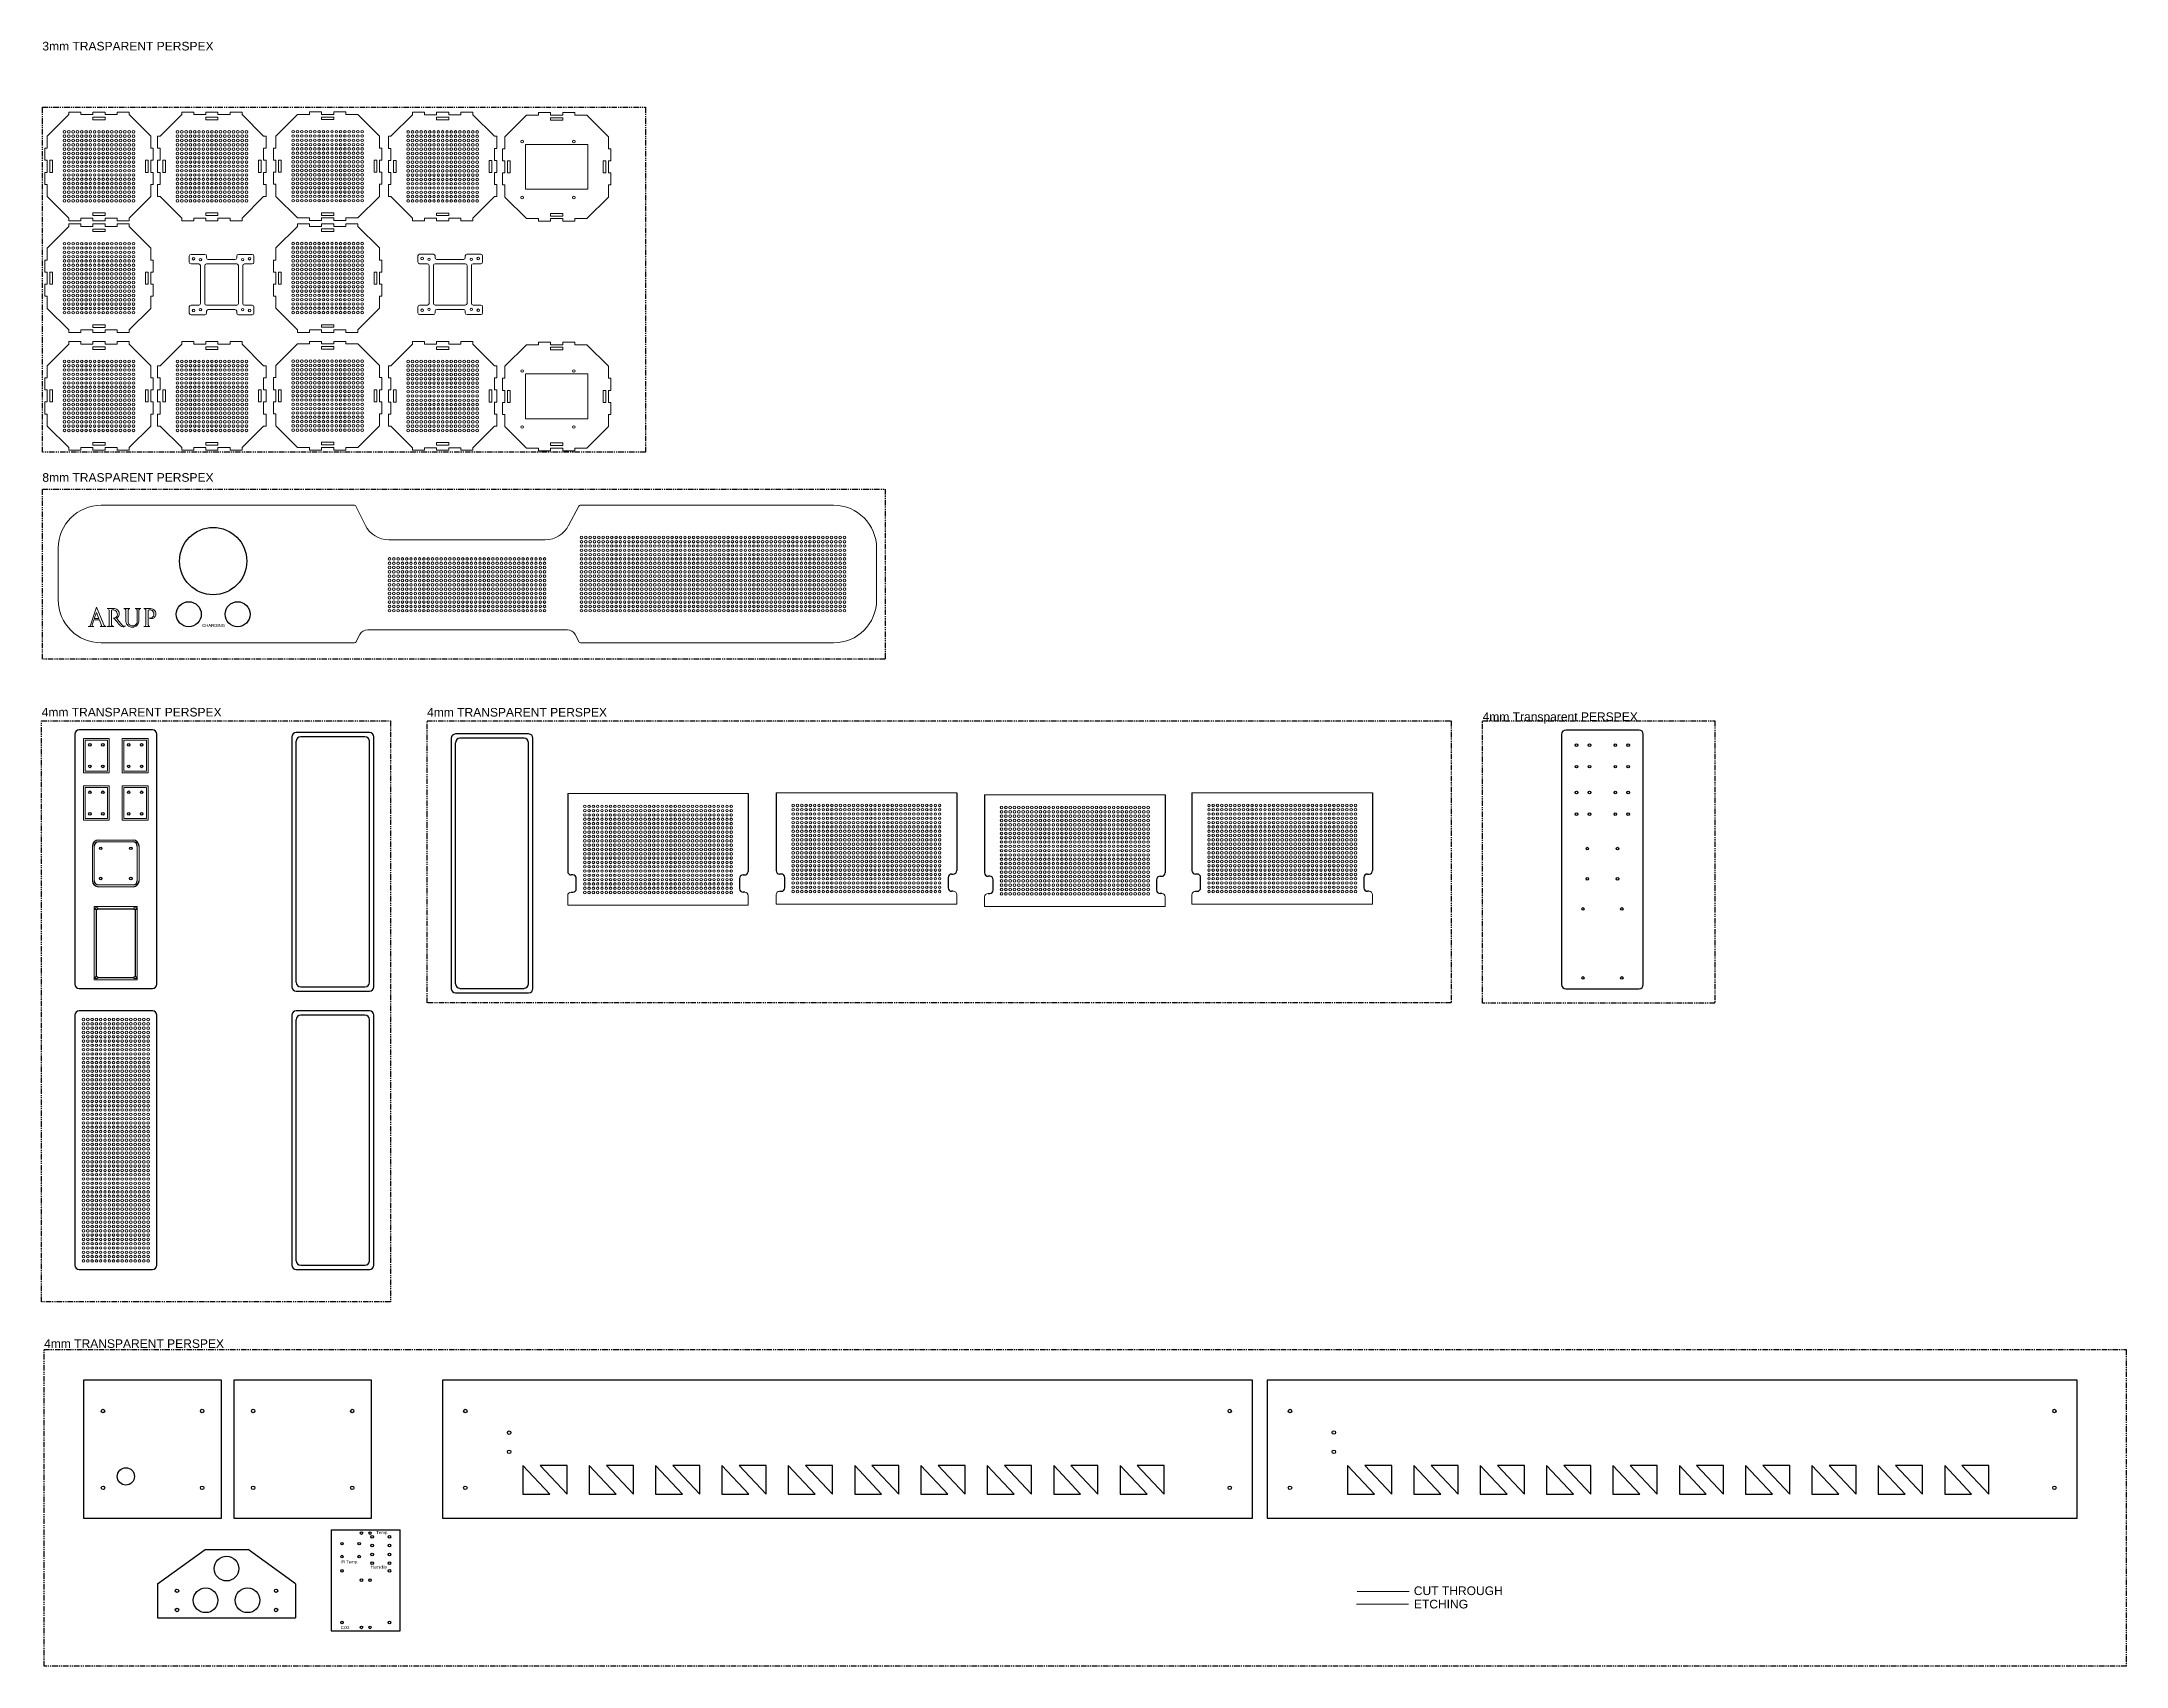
# Model space of a CAD drawing. Header units: millimetres. Extents: x -7 to 2412, y -1919 to -35.
import ezdxf

# ---------------------------------------------------------------- set-up
doc = ezdxf.new("R2010")
doc.units = ezdxf.units.MM
doc.linetypes.add('PHANTOM', pattern=[12.7, 6.35, -1.27, 1.27, -1.27, 1.27, -1.27])
for name, color, linetype in [('CUT THROUGH- Inside Line', 5, 'Continuous'), ('FILL- 1mm Deep', 50, 'Continuous'), ('Network', 7, 'PHANTOM'), ('Outer Shell', 10, 'Continuous')]:
    doc.layers.add(name, color=color, linetype=linetype)
doc.styles.get("Standard").update_dxf_attribs({"font": 'arial.ttf'})

msp = doc.modelspace()

# ---------------------------------------------------------------- texts
for s, height, p in [('3mm TRASPARENT PERSPEX', 10, (-6.6, -44.7)), ('8mm TRASPARENT PERSPEX', 10, (-6.6, -544.9)), ('CHARGING', 3.5, (178.9, -713.3)), ('4mm TRANSPARENT PERSPEX', 10, (-7.4, -817.1)), ('4mm TRANSPARENT PERSPEX', 10, (439.8, -817.2)), ('4mm Transparent PERSPEX', 10, (1664.6, -822.3)), ('4mm TRANSPARENT PERSPEX', 10, (-4.6, -1549.4)), ('Temp.', 3.5, (381, -1765.3)), ('IR Temp.', 3.5, (339.7, -1799.1)), ('Humidity', 3.5, (374.3, -1805.2)), ('CUT THROUGH', 10, (1584.8, -1836)), ('ETCHING', 10, (1584.9, -1851.5)), ('CO2', 3.5, (339.7, -1875.5))]:
    msp.add_text(s, height=height).set_placement(p)

# ---------------------------------------------------------------- blocks, each defined once
blk = doc.blocks.new('*U42')
at = {"layer": 'Outer Shell'}
for p, q in [((-51.3, 33.2), (-51.3, 0)), ((-20, 0), (-51.3, 33.2)), ((0, 33.2), (-31.3, 33.2)), ((-31.3, 33.2), (0, 0)), ((0, 0), (0, 33.2)), ((-51.3, 0), (-20, 0))]:
    blk.add_line(p, q, dxfattribs=at)
blk = doc.blocks.new('*U43')
at = {"layer": 'Network', "color": 0, "linetype": 'ByBlock', "lineweight": -2, "transparency": 16777216}
for p in [(569, -284.4), (646, -284.4), (723, -284.4), (800, -284.4), (877, -284.4), (954, -284.4), (1030.9, -284.4), (1107.9, -284.4), (1184.9, -284.4), (1261.9, -284.4)]:
    blk.add_blockref('*U42', p, dxfattribs=at)
blk = doc.blocks.new('*U44')
at = {"layer": 'Outer Shell'}
for p, q in [((-51.3, 33.2), (-51.3, 0)), ((-20, 0), (-51.3, 33.2)), ((0, 33.2), (-31.3, 33.2)), ((-31.3, 33.2), (0, 0)), ((0, 0), (0, 33.2)), ((-51.3, 0), (-20, 0))]:
    blk.add_line(p, q, dxfattribs=at)
blk = doc.blocks.new('*U45')
at = {"layer": 'Network', "color": 0, "linetype": 'ByBlock', "lineweight": -2, "transparency": 16777216}
for p in [(569, -284.4), (646, -284.4), (723, -284.4), (800, -284.4), (877, -284.4), (954, -284.4), (1030.9, -284.4), (1107.9, -284.4), (1184.9, -284.4), (1261.9, -284.4)]:
    blk.add_blockref('*U44', p, dxfattribs=at)

# ---------------------------------------------------------------- linework, layer by layer
at = {"color": 7, "linetype": 'Continuous', "lineweight": 15}
for p, q in [((56.3, -690.3), (49.2, -711.3)), ((56.1, -696.5), (53.7, -703.6)), ((58.9, -703.6), (56.1, -696.5)), ((65.2, -711.7), (56.3, -690.3)), ((77.3, -692), (68.5, -692)), ((71.1, -693.6), (71.1, -711.3)), ((73.6, -711.3), (73.6, -693.6)), ((95, -692), (87.9, -692)), ((90.2, -693.4), (90.2, -707.1)), ((92.8, -707.1), (92.8, -693.4)), ((107.7, -692), (101.1, -692)), ((103.4, -693.4), (103.4, -706.8)), ((105.4, -706.8), (105.4, -693.4)), ((118.9, -692), (111, -692)), ((113.4, -693.4), (113.3, -710.9)), ((116, -711.3), (116, -693.6)), ((46.6, -712.9), (53.3, -712.9)), ((51.3, -710.8), (53.3, -704.9)), ((53.3, -704.9), (59.6, -704.9)), ((53.7, -703.6), (58.9, -703.6)), ((59.6, -704.9), (62.2, -711.4)), ((60.5, -712.9), (67.4, -712.9)), ((68.8, -712.9), (76.2, -712.9)), ((111.1, -712.9), (118.2, -712.9)), ((119.2, -702.9), (117.3, -702.9))]:
    msp.add_line(p, q, dxfattribs=at)
for points in [[(68.5, -692), (69.5, -692.2), (70.8, -692.3), (71.1, -693.6)], [(87.9, -692), (88.8, -692.2), (89.9, -692.4), (90.2, -693.4)], [(92.8, -693.4), (93.2, -692.5), (94.2, -692.2), (95, -692)], [(101.1, -692), (101.9, -692.3), (103, -692.4), (103.4, -693.4)], [(105.4, -693.4), (105.8, -692.5), (106.8, -692.1), (107.7, -692)], [(111, -692), (111.9, -692.2), (113.1, -692.4), (113.4, -693.4)], [(67.4, -712.9), (66.5, -712.8), (65.7, -712.4), (65.2, -711.7)], [(76.2, -712.9), (75.2, -712.7), (74.2, -712.2), (73.6, -711.3)], [(75.6, -703.2), (77.3, -703.4), (78.2, -705), (79.2, -706.1)], [(86.2, -712.9), (87.4, -713.2), (88.6, -713.1), (89.7, -712.5)], [(113.3, -710.9), (113.3, -712.1), (112.1, -712.7), (111.1, -712.9)], [(118.2, -712.9), (117.3, -712.7), (116.2, -712.3), (116, -711.3)]]:
    msp.add_open_spline(points, degree=3, dxfattribs=at)
for points, knots in [([(73.6, -693.6), (74.5, -693.3), (76, -693.2), (78.3, -694.2), (80.2, -696.2), (80.7, -698.9), (79.7, -702.2), (77.2, -703.3), (75.6, -703.2)], [0, 0, 0, 0, 0.148732, 0.265353, 0.427424, 0.59982, 0.719719, 1, 1, 1, 1]), ([(79.5, -703.2), (80.6, -702.4), (82.3, -700.9), (82.7, -698.1), (82.4, -696), (81.1, -693.4), (78.9, -692.2), (77.3, -692)], [0, 0, 0, 0, 0.271522, 0.420469, 0.536279, 0.689683, 1, 1, 1, 1]), ([(116, -693.6), (116.8, -693.3), (118.3, -693.1), (120.1, -693.8), (121.5, -694.9), (122.7, -696.4), (123, -698.7), (122.4, -701.4), (120.4, -702.6), (119.2, -702.9)], [0, 0, 0, 0, 0.162801, 0.27454, 0.349266, 0.502383, 0.615812, 0.761235, 1, 1, 1, 1]), ([(117.3, -702.9), (118, -703.5), (119.7, -703.8), (122.1, -703.3), (123.8, -702), (124.8, -700.4), (125.1, -698.6), (125.1, -696.4), (123.5, -693.1), (120.6, -692.2), (118.9, -692)], [0, 0, 0, 0, 0.126043, 0.24483, 0.330938, 0.433598, 0.50758, 0.597266, 0.742705, 1, 1, 1, 1]), ([(49.2, -711.3), (49, -711.7), (48.3, -712.6), (47.2, -712.7), (46.6, -712.9)], [0, 0, 0, 0, 0.368191, 1, 1, 1, 1]), ([(53.3, -712.9), (52.7, -712.8), (51.4, -712.6), (51, -711.3), (51.3, -710.8)], [0, 0, 0, 0, 0.550894, 1, 1, 1, 1]), ([(62.2, -711.4), (62.2, -711.6), (62.2, -712.5), (60.9, -712.8), (60.5, -712.9)], [0, 0, 0, 0, 0.244844, 1, 1, 1, 1]), ([(71.1, -711.3), (71, -711.8), (70.3, -712.5), (69.3, -712.8), (68.8, -712.9)], [0, 0, 0, 0, 0.459719, 1, 1, 1, 1]), ([(79.2, -706.1), (80.5, -707.8), (82.3, -710.6), (85.1, -712.6), (86.2, -712.9)], [0, 0, 0, 0, 0.644791, 1, 1, 1, 1]), ([(89.7, -712.5), (88.6, -712.5), (87, -712), (83.7, -708.6), (81.6, -705.6), (79.5, -703.2)], [0, 0, 0, 0, 0.237909, 0.314912, 1, 1, 1, 1]), ([(90.2, -707.1), (90.4, -708.8), (92, -711.2), (95.1, -713.2), (98.1, -713.6), (100.9, -713.2), (103.9, -711), (105.2, -708.6), (105.4, -706.8)], [0, 0, 0, 0, 0.234303, 0.378075, 0.501799, 0.642589, 0.759589, 1, 1, 1, 1]), ([(103.4, -706.8), (103.5, -707.4), (103.4, -708.4), (102.7, -709.7), (101.8, -710.6), (100.7, -711.5), (99.4, -711.9), (97.9, -712.1), (96.2, -711.9), (93.9, -710.4), (92.8, -708.5), (92.8, -707.1)], [0, 0, 0, 0, 0.101763, 0.183524, 0.262976, 0.347828, 0.423558, 0.509558, 0.632128, 0.737497, 1, 1, 1, 1])]:
    msp.add_open_spline(points, degree=3, knots=knots, dxfattribs=at)
at = {"layer": 'CUT THROUGH- Inside Line', "color": 7, "linetype": 'Continuous', "lineweight": 15}
for p, q in [((51.6, -967.5), (51.6, -1007.5)), ((53.6, -967.5), (53.6, -1007.5)), ((98.6, -960.5), (58.6, -960.5)), ((98.6, -962.5), (58.6, -962.5)), ((103.6, -1007.5), (103.6, -967.5)), ((105.6, -1007.5), (105.6, -967.5)), ((58.6, -1012.5), (98.6, -1012.5)), ((58.6, -1014.5), (98.6, -1014.5))]:
    msp.add_line(p, q, dxfattribs=at)
at = {"layer": 'CUT THROUGH- Inside Line', "color": 7}
for centre, radius, start, end in [((58.6, -967.5), 7, 90, 180), ((58.6, -967.5), 5, 90, 180), ((98.6, -967.5), 7, 0, 90), ((98.6, -967.5), 5, 0, 90), ((58.6, -1007.5), 7, 180, 270), ((58.6, -1007.5), 5, 180, 270), ((98.6, -1007.5), 5, 270, 0), ((98.6, -1007.5), 7, 270, 0)]:
    msp.add_arc(centre, radius, start, end, dxfattribs=at)
at = {"layer": 'FILL- 1mm Deep', "color": 7, "linetype": 'Continuous', "lineweight": 15}
for p, q in [((71.1, -842.5), (41.1, -842.5)), ((41.1, -842.5), (41.1, -882.5)), ((69.1, -844.5), (43.1, -844.5)), ((43.1, -844.5), (43.1, -880.5)), ((69.1, -880.5), (69.1, -844.5)), ((71.1, -882.5), (71.1, -842.5)), ((116.1, -842.5), (86.1, -842.5)), ((86.1, -842.5), (86.1, -882.5)), ((114.1, -844.5), (88.1, -844.5)), ((88.1, -844.5), (88.1, -880.5)), ((114.1, -880.5), (114.1, -844.5)), ((116.1, -882.5), (116.1, -842.5)), ((41.1, -882.5), (71.1, -882.5)), ((43.1, -880.5), (69.1, -880.5)), ((86.1, -882.5), (116.1, -882.5)), ((88.1, -880.5), (114.1, -880.5)), ((71.1, -897.5), (41.1, -897.5)), ((41.1, -897.5), (41.1, -937.5)), ((69.1, -899.5), (43.1, -899.5)), ((43.1, -899.5), (43.1, -935.5)), ((69.1, -935.5), (69.1, -899.5)), ((71.1, -937.5), (71.1, -897.5)), ((86.1, -897.5), (86.1, -937.5)), ((116.1, -897.5), (86.1, -897.5)), ((88.1, -899.5), (88.1, -935.5)), ((114.1, -899.5), (88.1, -899.5)), ((114.1, -935.5), (114.1, -899.5)), ((116.1, -937.5), (116.1, -897.5)), ((41.1, -937.5), (71.1, -937.5)), ((43.1, -935.5), (69.1, -935.5)), ((86.1, -937.5), (116.1, -937.5)), ((88.1, -935.5), (114.1, -935.5)), ((103.6, -1037.5), (53.6, -1037.5)), ((53.6, -1037.5), (53.6, -1122.5)), ((103.6, -1122.5), (103.6, -1037.5)), ((53.6, -1122.5), (103.6, -1122.5))]:
    msp.add_line(p, q, dxfattribs=at)
at = {"layer": 'Network', "linetype": 'Continuous'}
for p, q in [((57.6, -1040), (99.6, -1040)), ((56.1, -1118.5), (56.1, -1041.5)), ((101.1, -1041.5), (101.1, -1118.5)), ((99.6, -1120), (57.6, -1120))]:
    msp.add_line(p, q, dxfattribs=at)
at = {"layer": 'Network', "color": 1, "linetype": 'Continuous'}
for p, q in [((328.6, -1760.4), (328.6, -1877.3)), ((328.6, -1760.4), (408.6, -1760.4)), ((408.6, -1877.3), (408.6, -1760.4)), ((127.1, -1822.8), (182.2, -1783.2)), ((287.1, -1822.8), (232.1, -1783.2)), ((328.6, -1877.3), (408.6, -1877.3))]:
    msp.add_line(p, q, dxfattribs=at)
at = {"layer": 'Network'}
for points in [[(-6.6, -110.6), (693.4, -110.6), (693.4, -510.6), (-6.6, -510.6)], [(-6.6, -553.3), (971.3, -553.3), (971.3, -750.7), (-6.6, -750.7)], [(-7.4, -822.2), (397.3, -822.2), (397.3, -1496.1), (-7.4, -1496.1)], [(439.8, -822.3), (1628.1, -822.3), (1628.1, -1149.3), (439.8, -1149.3)], [(1664.6, -822.3), (1934.1, -822.3), (1934.1, -1149.4), (1664.6, -1149.4)], [(-4.6, -1551.3), (2411.5, -1551.3), (2411.5, -1918.6), (-4.6, -1918.6)]]:
    msp.add_lwpolyline(points, close=True, dxfattribs=at)
at = {"layer": 'Network', "color": 1, "linetype": 'Continuous'}
for centre, radius in [((363.6, -1764.1), 1.5), ((373.6, -1764.1), 1.5), ((341.1, -1776.4), 1.5), ((341.1, -1791.4), 1.5), ((361.1, -1776.4), 1.5), ((361.1, -1791.4), 1.5), ((376.1, -1768.5), 1.5), ((376.1, -1778.5), 1.5), ((376.1, -1789), 1.5), ((396.1, -1768.5), 1.5), ((396.1, -1778.5), 1.5), ((396.1, -1789), 1.5), ((207.1, -1805.3), 14.3), ((341.1, -1807.9), 1.5), ((376.1, -1799), 1.5), ((396.1, -1799), 1.5), ((396.1, -1807.9), 1.5), ((182.8, -1842.1), 14.3), ((231.5, -1842.1), 14.3), ((363.6, -1818.8), 1.5), ((373.6, -1818.8), 1.5), ((341.1, -1867.9), 1.5), ((363.6, -1873.5), 1.5), ((373.6, -1873.5), 1.5), ((396.1, -1867.9), 1.5)]:
    msp.add_circle(centre, radius, dxfattribs=at)
at = {"layer": 'Outer Shell', "linetype": 'Continuous', "lineweight": 15}
for p, q in [((-0.9, -144.1), (24.1, -119.1)), ((24.1, -116.1), (24.1, -119.1)), ((38.1, -116.1), (24.1, -116.1)), ((38.1, -116.1), (38.1, -119.1)), ((38.1, -119.1), (52.1, -119.1)), ((52.1, -119.1), (52.1, -116.1)), ((66.1, -116.1), (52.1, -116.1)), ((66.1, -116.1), (66.1, -119.1)), ((66.1, -119.1), (80.1, -119.1)), ((80.1, -119.1), (80.1, -116.1)), ((94.1, -116.1), (80.1, -116.1)), ((94.1, -119.1), (94.1, -116.1)), ((94.1, -119.1), (119.1, -144.1)), ((130.2, -144.1), (155.2, -119.1)), ((155.2, -116.1), (155.2, -119.1)), ((169.2, -116.1), (155.2, -116.1)), ((169.2, -116.1), (169.2, -119.1)), ((169.2, -119.1), (183.2, -119.1)), ((183.2, -119.1), (183.2, -116.1)), ((197.2, -116.1), (183.2, -116.1)), ((197.2, -116.1), (197.2, -119.1)), ((197.2, -119.1), (211.2, -119.1)), ((211.2, -119.1), (211.2, -116.1)), ((225.2, -116.1), (211.2, -116.1)), ((225.2, -119.1), (225.2, -116.1)), ((225.2, -119.1), (250.2, -144.1)), ((264.5, -143.9), (289.5, -118.9)), ((289.5, -118.9), (303.5, -118.9)), ((303.5, -118.9), (303.5, -115.9)), ((317.5, -115.9), (303.5, -115.9)), ((317.5, -115.9), (317.5, -118.9)), ((317.5, -118.9), (331.5, -118.9)), ((331.5, -118.9), (331.5, -115.9)), ((345.5, -115.9), (331.5, -115.9)), ((345.5, -115.9), (345.5, -118.9)), ((345.5, -118.9), (359.5, -118.9)), ((359.5, -118.9), (384.5, -143.9)), ((397.9, -144.2), (422.9, -119.2)), ((422.9, -116.2), (422.9, -119.2)), ((436.9, -116.2), (422.9, -116.2)), ((436.9, -116.2), (436.9, -119.2)), ((436.9, -119.2), (450.9, -119.2)), ((450.9, -119.2), (450.9, -116.2)), ((464.9, -116.2), (450.9, -116.2)), ((464.9, -116.2), (464.9, -119.2)), ((464.9, -119.2), (478.9, -119.2)), ((478.9, -119.2), (478.9, -116.2)), ((492.9, -116.2), (478.9, -116.2)), ((492.9, -119.2), (492.9, -116.2)), ((492.9, -119.2), (517.9, -144.2)), ((530.2, -144.7), (555.2, -119.7)), ((555.2, -119.7), (569.2, -119.7)), ((569.2, -119.7), (569.2, -116.7)), ((583.2, -116.7), (569.2, -116.7)), ((583.2, -116.7), (583.2, -119.7)), ((583.2, -119.7), (597.2, -119.7)), ((597.2, -119.7), (597.2, -116.7)), ((611.2, -116.7), (597.2, -116.7)), ((611.2, -116.7), (611.2, -119.7)), ((611.2, -119.7), (625.2, -119.7)), ((625.2, -119.7), (650.2, -144.7)), ((-0.9, -158.1), (-0.9, -144.1)), ((66.1, -122.1), (52.1, -122.1)), ((52.1, -122.1), (52.1, -125.1)), ((52.1, -125.1), (66.1, -125.1)), ((66.1, -125.1), (66.1, -122.1)), ((119.1, -144.1), (119.1, -158.1)), ((130.2, -144.1), (127.2, -144.1)), ((127.2, -144.1), (127.2, -158.1)), ((183.2, -122.1), (183.2, -125.1)), ((197.2, -122.1), (183.2, -122.1)), ((183.2, -125.1), (197.2, -125.1)), ((197.2, -125.1), (197.2, -122.1)), ((253.2, -144.1), (250.2, -144.1)), ((253.2, -158.1), (253.2, -144.1)), ((264.5, -157.9), (264.5, -143.9)), ((331.5, -121.9), (317.5, -121.9)), ((317.5, -121.9), (317.5, -124.9)), ((317.5, -124.9), (331.5, -124.9)), ((331.5, -124.9), (331.5, -121.9)), ((384.5, -143.9), (384.5, -157.9)), ((397.9, -144.2), (394.9, -144.2)), ((394.9, -144.2), (394.9, -158.2)), ((450.9, -122.2), (450.9, -125.2)), ((464.9, -122.2), (450.9, -122.2)), ((450.9, -125.2), (464.9, -125.2)), ((464.9, -125.2), (464.9, -122.2)), ((520.9, -144.2), (517.9, -144.2)), ((520.9, -158.2), (520.9, -144.2)), ((530.2, -158.7), (530.2, -144.7)), ((583.2, -122.7), (583.2, -125.7)), ((597.2, -122.7), (583.2, -122.7)), ((583.2, -125.7), (597.2, -125.7)), ((597.2, -125.7), (597.2, -122.7)), ((650.2, -144.7), (650.2, -158.7)), ((-3.9, -158.1), (-0.9, -158.1)), ((-3.9, -158.1), (-3.9, -172.1)), ((119.1, -158.1), (122.1, -158.1)), ((122.1, -172.1), (122.1, -158.1)), ((130.2, -158.1), (127.2, -158.1)), ((130.2, -172.1), (130.2, -158.1)), ((253.2, -158.1), (250.2, -158.1)), ((250.2, -158.1), (250.2, -172.1)), ((261.5, -157.9), (264.5, -157.9)), ((261.5, -157.9), (261.5, -171.9)), ((384.5, -157.9), (387.5, -157.9)), ((387.5, -171.9), (387.5, -157.9)), ((397.9, -158.2), (394.9, -158.2)), ((397.9, -172.2), (397.9, -158.2)), ((520.9, -158.2), (517.9, -158.2)), ((517.9, -158.2), (517.9, -172.2)), ((527.2, -158.7), (527.2, -172.7)), ((527.2, -158.7), (530.2, -158.7)), ((626.2, -153.7), (554.2, -153.7)), ((554.2, -153.7), (554.2, -205.7)), ((626.2, -205.7), (626.2, -153.7)), ((650.2, -158.7), (653.2, -158.7)), ((653.2, -172.7), (653.2, -158.7)), ((-0.9, -172.1), (-3.9, -172.1)), ((-3.9, -186.1), (-3.9, -200.1)), ((-3.9, -186.1), (-0.9, -186.1)), ((-0.9, -186.1), (-0.9, -172.1)), ((5.1, -172.1), (2.1, -172.1)), ((2.1, -172.1), (2.1, -186.1)), ((2.1, -186.1), (5.1, -186.1)), ((5.1, -186.1), (5.1, -172.1)), ((113.1, -172.1), (113.1, -186.1)), ((116.1, -172.1), (113.1, -172.1)), ((113.1, -186.1), (116.1, -186.1)), ((116.1, -186.1), (116.1, -172.1)), ((122.1, -172.1), (119.1, -172.1)), ((119.1, -172.1), (119.1, -186.1)), ((119.1, -186.1), (122.1, -186.1)), ((122.1, -200.1), (122.1, -186.1)), ((127.2, -172.1), (130.2, -172.1)), ((127.2, -172.1), (127.2, -186.1)), ((130.2, -186.1), (127.2, -186.1)), ((130.2, -200.1), (130.2, -186.1)), ((136.2, -172.1), (133.2, -172.1)), ((133.2, -172.1), (133.2, -186.1)), ((133.2, -186.1), (136.2, -186.1)), ((136.2, -186.1), (136.2, -172.1)), ((244.2, -172.1), (244.2, -186.1)), ((247.2, -172.1), (244.2, -172.1)), ((244.2, -186.1), (247.2, -186.1)), ((247.2, -186.1), (247.2, -172.1)), ((250.2, -172.1), (253.2, -172.1)), ((253.2, -186.1), (250.2, -186.1)), ((250.2, -186.1), (250.2, -200.1)), ((253.2, -186.1), (253.2, -172.1)), ((264.5, -171.9), (261.5, -171.9)), ((261.5, -185.9), (261.5, -199.9)), ((261.5, -185.9), (264.5, -185.9)), ((264.5, -185.9), (264.5, -171.9)), ((270.5, -171.9), (267.5, -171.9)), ((267.5, -171.9), (267.5, -185.9)), ((267.5, -185.9), (270.5, -185.9)), ((270.5, -185.9), (270.5, -171.9)), ((378.5, -171.9), (378.5, -185.9)), ((381.5, -171.9), (378.5, -171.9)), ((378.5, -185.9), (381.5, -185.9)), ((381.5, -185.9), (381.5, -171.9)), ((387.5, -171.9), (384.5, -171.9)), ((384.5, -171.9), (384.5, -185.9)), ((384.5, -185.9), (387.5, -185.9)), ((387.5, -199.9), (387.5, -185.9)), ((394.9, -172.2), (397.9, -172.2)), ((394.9, -172.2), (394.9, -186.2)), ((397.9, -186.2), (394.9, -186.2)), ((397.9, -200.2), (397.9, -186.2)), ((403.9, -172.2), (400.9, -172.2)), ((400.9, -172.2), (400.9, -186.2)), ((400.9, -186.2), (403.9, -186.2)), ((403.9, -186.2), (403.9, -172.2)), ((511.9, -172.2), (511.9, -186.2)), ((514.9, -172.2), (511.9, -172.2)), ((511.9, -186.2), (514.9, -186.2)), ((514.9, -186.2), (514.9, -172.2)), ((517.9, -172.2), (520.9, -172.2)), ((520.9, -186.2), (517.9, -186.2)), ((517.9, -186.2), (517.9, -200.2)), ((520.9, -186.2), (520.9, -172.2)), ((530.2, -172.7), (527.2, -172.7)), ((527.2, -186.7), (530.2, -186.7)), ((527.2, -186.7), (527.2, -200.7)), ((530.2, -186.7), (530.2, -172.7)), ((536.2, -172.7), (533.2, -172.7)), ((533.2, -172.7), (533.2, -186.7)), ((533.2, -186.7), (536.2, -186.7)), ((536.2, -186.7), (536.2, -172.7)), ((644.2, -172.7), (644.2, -186.7)), ((647.2, -172.7), (644.2, -172.7)), ((644.2, -186.7), (647.2, -186.7)), ((647.2, -186.7), (647.2, -172.7)), ((653.2, -172.7), (650.2, -172.7)), ((650.2, -172.7), (650.2, -186.7)), ((650.2, -186.7), (653.2, -186.7)), ((653.2, -200.7), (653.2, -186.7)), ((-0.9, -200.1), (-3.9, -200.1)), ((-0.9, -214.1), (-0.9, -200.1)), ((24.1, -239.1), (-0.9, -214.1)), ((119.1, -214.1), (94.1, -239.1)), ((122.1, -200.1), (119.1, -200.1)), ((119.1, -200.1), (119.1, -214.1)), ((127.2, -200.1), (127.2, -214.1)), ((127.2, -200.1), (130.2, -200.1)), ((127.2, -214.1), (130.2, -214.1)), ((155.2, -239.1), (130.2, -214.1)), ((250.2, -214.1), (225.2, -239.1)), ((250.2, -200.1), (253.2, -200.1)), ((250.2, -214.1), (253.2, -214.1)), ((253.2, -214.1), (253.2, -200.1)), ((264.5, -199.9), (261.5, -199.9)), ((264.5, -213.9), (264.5, -199.9)), ((289.5, -238.9), (264.5, -213.9)), ((384.5, -213.9), (359.5, -238.9)), ((387.5, -199.9), (384.5, -199.9)), ((384.5, -199.9), (384.5, -213.9)), ((394.9, -200.2), (394.9, -214.2)), ((394.9, -200.2), (397.9, -200.2)), ((394.9, -214.2), (397.9, -214.2)), ((422.9, -239.2), (397.9, -214.2)), ((517.9, -214.2), (492.9, -239.2)), ((517.9, -200.2), (520.9, -200.2)), ((517.9, -214.2), (520.9, -214.2)), ((520.9, -214.2), (520.9, -200.2)), ((530.2, -200.7), (527.2, -200.7)), ((530.2, -214.7), (530.2, -200.7)), ((555.2, -239.7), (530.2, -214.7)), ((554.2, -205.7), (626.2, -205.7)), ((650.2, -214.7), (625.2, -239.7)), ((653.2, -200.7), (650.2, -200.7)), ((650.2, -200.7), (650.2, -214.7)), ((24.1, -239.1), (24.1, -242.1)), ((52.1, -239.1), (38.1, -239.1)), ((38.1, -239.1), (38.1, -242.1)), ((66.1, -233.1), (52.1, -233.1)), ((52.1, -233.1), (52.1, -236.1)), ((52.1, -236.1), (66.1, -236.1)), ((52.1, -242.1), (52.1, -239.1)), ((66.1, -236.1), (66.1, -233.1)), ((80.1, -239.1), (66.1, -239.1)), ((66.1, -239.1), (66.1, -242.1)), ((80.1, -242.1), (80.1, -239.1)), ((94.1, -242.1), (94.1, -239.1)), ((155.2, -239.1), (155.2, -242.1)), ((183.2, -239.1), (169.2, -239.1)), ((169.2, -239.1), (169.2, -242.1)), ((183.2, -233.1), (183.2, -236.1)), ((197.2, -233.1), (183.2, -233.1)), ((183.2, -236.1), (197.2, -236.1)), ((183.2, -242.1), (183.2, -239.1)), ((197.2, -236.1), (197.2, -233.1)), ((211.2, -239.1), (197.2, -239.1)), ((197.2, -239.1), (197.2, -242.1)), ((211.2, -242.1), (211.2, -239.1)), ((225.2, -242.1), (225.2, -239.1)), ((303.5, -238.9), (289.5, -238.9)), ((303.5, -241.9), (303.5, -238.9)), ((331.5, -232.9), (317.5, -232.9)), ((317.5, -232.9), (317.5, -235.9)), ((317.5, -235.9), (331.5, -235.9)), ((331.5, -238.9), (317.5, -238.9)), ((317.5, -238.9), (317.5, -241.9)), ((331.5, -235.9), (331.5, -232.9)), ((331.5, -241.9), (331.5, -238.9)), ((359.5, -238.9), (345.5, -238.9)), ((345.5, -238.9), (345.5, -241.9)), ((422.9, -239.2), (422.9, -242.2)), ((450.9, -239.2), (436.9, -239.2)), ((436.9, -239.2), (436.9, -242.2)), ((450.9, -233.2), (450.9, -236.2)), ((464.9, -233.2), (450.9, -233.2)), ((450.9, -236.2), (464.9, -236.2)), ((450.9, -242.2), (450.9, -239.2)), ((464.9, -236.2), (464.9, -233.2)), ((478.9, -239.2), (464.9, -239.2)), ((464.9, -239.2), (464.9, -242.2)), ((478.9, -242.2), (478.9, -239.2)), ((492.9, -242.2), (492.9, -239.2)), ((569.2, -239.7), (555.2, -239.7)), ((569.2, -242.7), (569.2, -239.7)), ((583.2, -233.7), (583.2, -236.7)), ((597.2, -233.7), (583.2, -233.7)), ((583.2, -236.7), (597.2, -236.7)), ((597.2, -239.7), (583.2, -239.7)), ((583.2, -239.7), (583.2, -242.7)), ((597.2, -236.7), (597.2, -233.7)), ((597.2, -242.7), (597.2, -239.7)), ((625.2, -239.7), (611.2, -239.7)), ((611.2, -239.7), (611.2, -242.7)), ((-0.9, -273.8), (24.1, -248.8)), ((24.1, -242.1), (38.1, -242.1)), ((24.1, -245.8), (24.1, -248.8)), ((38.1, -245.8), (24.1, -245.8)), ((38.1, -245.8), (38.1, -248.8)), ((38.1, -248.8), (52.1, -248.8)), ((52.1, -242.1), (66.1, -242.1)), ((52.1, -248.8), (52.1, -245.8)), ((66.1, -245.8), (52.1, -245.8)), ((66.1, -251.8), (52.1, -251.8)), ((52.1, -251.8), (52.1, -254.8)), ((52.1, -254.8), (66.1, -254.8)), ((66.1, -245.8), (66.1, -248.8)), ((66.1, -248.8), (80.1, -248.8)), ((66.1, -254.8), (66.1, -251.8)), ((80.1, -242.1), (94.1, -242.1)), ((80.1, -248.8), (80.1, -245.8)), ((94.1, -245.8), (80.1, -245.8)), ((94.1, -248.8), (94.1, -245.8)), ((94.1, -248.8), (119.1, -273.8)), ((155.2, -242.1), (169.2, -242.1)), ((183.2, -242.1), (197.2, -242.1)), ((211.2, -242.1), (225.2, -242.1)), ((264.5, -273.7), (289.5, -248.7)), ((289.5, -245.7), (289.5, -248.7)), ((303.5, -245.7), (289.5, -245.7)), ((303.5, -241.9), (317.5, -241.9)), ((303.5, -245.7), (303.5, -248.7)), ((303.5, -248.7), (317.5, -248.7)), ((317.5, -248.7), (317.5, -245.7)), ((331.5, -245.7), (317.5, -245.7)), ((331.5, -251.7), (317.5, -251.7)), ((317.5, -251.7), (317.5, -254.7)), ((317.5, -254.7), (331.5, -254.7)), ((331.5, -241.9), (345.5, -241.9)), ((331.5, -245.7), (331.5, -248.7)), ((331.5, -248.7), (345.5, -248.7)), ((331.5, -254.7), (331.5, -251.7)), ((345.5, -248.7), (345.5, -245.7)), ((359.5, -245.7), (345.5, -245.7)), ((359.5, -248.7), (359.5, -245.7)), ((359.5, -248.7), (384.5, -273.7)), ((422.9, -242.2), (436.9, -242.2)), ((450.9, -242.2), (464.9, -242.2)), ((478.9, -242.2), (492.9, -242.2)), ((569.2, -242.7), (583.2, -242.7)), ((597.2, -242.7), (611.2, -242.7)), ((-3.9, -287.8), (-0.9, -287.8)), ((-3.9, -287.8), (-3.9, -301.8)), ((-0.9, -287.8), (-0.9, -273.8)), ((119.1, -273.8), (119.1, -287.8)), ((119.1, -287.8), (122.1, -287.8)), ((122.1, -301.8), (122.1, -287.8)), ((163.9, -290.2), (163.9, -283.2)), ((165.9, -281.2), (181.9, -281.2)), ((183.9, -285.2), (183.9, -283.2)), ((216.9, -287.2), (185.9, -287.2)), ((218.9, -283.2), (218.9, -285.2)), ((220.9, -281.2), (236.9, -281.2)), ((238.9, -283.2), (238.9, -290.2)), ((261.5, -287.7), (264.5, -287.7)), ((261.5, -287.7), (261.5, -301.7)), ((264.5, -287.7), (264.5, -273.7)), ((384.5, -273.7), (384.5, -287.7)), ((384.5, -287.7), (387.5, -287.7)), ((387.5, -301.7), (387.5, -287.7)), ((429.2, -290), (429.2, -283)), ((431.2, -281), (447.2, -281)), ((449.2, -285), (449.2, -283)), ((482.2, -287), (451.2, -287)), ((484.2, -283), (484.2, -285)), ((486.2, -281), (502.2, -281)), ((504.2, -283), (504.2, -290)), ((-0.9, -301.8), (-3.9, -301.8)), ((-0.9, -315.8), (-0.9, -301.8)), ((5.1, -301.8), (2.1, -301.8)), ((2.1, -301.8), (2.1, -315.8)), ((5.1, -315.8), (5.1, -301.8)), ((113.1, -301.8), (113.1, -315.8)), ((116.1, -301.8), (113.1, -301.8)), ((116.1, -315.8), (116.1, -301.8)), ((122.1, -301.8), (119.1, -301.8)), ((119.1, -301.8), (119.1, -315.8)), ((165.9, -292.2), (174.9, -292.2)), ((176.9, -294.2), (176.9, -338.2)), ((181.9, -338.2), (181.9, -294.2)), ((183.9, -292.2), (218.9, -292.2)), ((220.9, -294.2), (220.9, -338.2)), ((225.9, -338.2), (225.9, -294.2)), ((227.9, -292.2), (236.9, -292.2)), ((264.5, -301.7), (261.5, -301.7)), ((264.5, -315.7), (264.5, -301.7)), ((270.5, -301.7), (267.5, -301.7)), ((267.5, -301.7), (267.5, -315.7)), ((270.5, -315.7), (270.5, -301.7)), ((378.5, -301.7), (378.5, -315.7)), ((381.5, -301.7), (378.5, -301.7)), ((381.5, -315.7), (381.5, -301.7)), ((387.5, -301.7), (384.5, -301.7)), ((384.5, -301.7), (384.5, -315.7)), ((431.2, -292), (440.2, -292)), ((442.2, -294), (442.2, -338)), ((447.2, -338), (447.2, -294)), ((449.2, -292), (484.2, -292)), ((486.2, -294), (486.2, -338)), ((491.2, -338), (491.2, -294)), ((493.2, -292), (502.2, -292)), ((-3.9, -315.8), (-3.9, -329.8)), ((-3.9, -315.8), (-0.9, -315.8)), ((-0.9, -329.8), (-3.9, -329.8)), ((-0.9, -343.8), (-0.9, -329.8)), ((2.1, -315.8), (5.1, -315.8)), ((113.1, -315.8), (116.1, -315.8)), ((119.1, -315.8), (122.1, -315.8)), ((122.1, -329.8), (119.1, -329.8)), ((119.1, -329.8), (119.1, -343.8)), ((122.1, -329.8), (122.1, -315.8)), ((261.5, -315.7), (261.5, -329.7)), ((261.5, -315.7), (264.5, -315.7)), ((264.5, -329.7), (261.5, -329.7)), ((264.5, -343.7), (264.5, -329.7)), ((267.5, -315.7), (270.5, -315.7)), ((378.5, -315.7), (381.5, -315.7)), ((384.5, -315.7), (387.5, -315.7)), ((387.5, -329.7), (384.5, -329.7)), ((384.5, -329.7), (384.5, -343.7)), ((387.5, -329.7), (387.5, -315.7)), ((24.1, -368.8), (-0.9, -343.8)), ((119.1, -343.8), (94.1, -368.8)), ((163.9, -349.2), (163.9, -342.2)), ((174.9, -340.2), (165.9, -340.2)), ((181.9, -351.2), (165.9, -351.2)), ((218.9, -340.2), (183.9, -340.2)), ((183.9, -349.2), (183.9, -347.2)), ((185.9, -345.2), (216.9, -345.2)), ((218.9, -347.2), (218.9, -349.2)), ((236.9, -351.2), (220.9, -351.2)), ((236.9, -340.2), (227.9, -340.2)), ((238.9, -342.2), (238.9, -349.2)), ((289.5, -368.7), (264.5, -343.7)), ((331.5, -362.7), (317.5, -362.7)), ((317.5, -362.7), (317.5, -365.7)), ((331.5, -365.7), (331.5, -362.7)), ((384.5, -343.7), (359.5, -368.7)), ((429.2, -349), (429.2, -342)), ((440.2, -340), (431.2, -340)), ((447.2, -351), (431.2, -351)), ((484.2, -340), (449.2, -340)), ((449.2, -349), (449.2, -347)), ((451.2, -345), (482.2, -345)), ((484.2, -347), (484.2, -349)), ((502.2, -351), (486.2, -351)), ((502.2, -340), (493.2, -340)), ((504.2, -342), (504.2, -349)), ((-0.9, -410.3), (24.1, -385.3)), ((24.1, -368.8), (24.1, -371.8)), ((24.1, -371.8), (38.1, -371.8)), ((24.1, -382.3), (24.1, -385.3)), ((38.1, -382.3), (24.1, -382.3)), ((52.1, -368.8), (38.1, -368.8)), ((38.1, -368.8), (38.1, -371.8)), ((38.1, -382.3), (38.1, -385.3)), ((38.1, -385.3), (52.1, -385.3)), ((66.1, -362.8), (52.1, -362.8)), ((52.1, -362.8), (52.1, -365.8)), ((52.1, -365.8), (66.1, -365.8)), ((52.1, -371.8), (52.1, -368.8)), ((52.1, -371.8), (66.1, -371.8)), ((52.1, -385.3), (52.1, -382.3)), ((66.1, -382.3), (52.1, -382.3)), ((66.1, -365.8), (66.1, -362.8)), ((80.1, -368.8), (66.1, -368.8)), ((66.1, -368.8), (66.1, -371.8)), ((66.1, -382.3), (66.1, -385.3)), ((66.1, -385.3), (80.1, -385.3)), ((80.1, -371.8), (80.1, -368.8)), ((80.1, -371.8), (94.1, -371.8)), ((80.1, -385.3), (80.1, -382.3)), ((94.1, -382.3), (80.1, -382.3)), ((94.1, -371.8), (94.1, -368.8)), ((94.1, -385.3), (94.1, -382.3)), ((94.1, -385.3), (119.1, -410.3)), ((130.2, -410.3), (155.2, -385.3)), ((155.2, -382.3), (155.2, -385.3)), ((169.2, -382.3), (155.2, -382.3)), ((169.2, -382.3), (169.2, -385.3)), ((169.2, -385.3), (183.2, -385.3)), ((183.2, -385.3), (183.2, -382.3)), ((197.2, -382.3), (183.2, -382.3)), ((197.2, -382.3), (197.2, -385.3)), ((197.2, -385.3), (211.2, -385.3)), ((211.2, -385.3), (211.2, -382.3)), ((225.2, -382.3), (211.2, -382.3)), ((225.2, -385.3), (225.2, -382.3)), ((225.2, -385.3), (250.2, -410.3)), ((264.5, -410.1), (289.5, -385.1)), ((289.5, -368.7), (289.5, -371.7)), ((289.5, -371.7), (303.5, -371.7)), ((289.5, -385.1), (303.5, -385.1)), ((317.5, -368.7), (303.5, -368.7)), ((303.5, -368.7), (303.5, -371.7)), ((303.5, -385.1), (303.5, -382.1)), ((317.5, -382.1), (303.5, -382.1)), ((317.5, -365.7), (331.5, -365.7)), ((317.5, -371.7), (317.5, -368.7)), ((317.5, -371.7), (331.5, -371.7)), ((317.5, -382.1), (317.5, -385.1)), ((317.5, -385.1), (331.5, -385.1)), ((345.5, -368.7), (331.5, -368.7)), ((331.5, -368.7), (331.5, -371.7)), ((331.5, -385.1), (331.5, -382.1)), ((345.5, -382.1), (331.5, -382.1)), ((345.5, -371.7), (345.5, -368.7)), ((345.5, -371.7), (359.5, -371.7)), ((345.5, -382.1), (345.5, -385.1)), ((345.5, -385.1), (359.5, -385.1)), ((359.5, -371.7), (359.5, -368.7)), ((359.5, -385.1), (384.5, -410.1)), ((397.9, -410.4), (422.9, -385.4)), ((422.9, -382.4), (422.9, -385.4)), ((436.9, -382.4), (422.9, -382.4)), ((436.9, -382.4), (436.9, -385.4)), ((436.9, -385.4), (450.9, -385.4)), ((450.9, -385.4), (450.9, -382.4)), ((464.9, -382.4), (450.9, -382.4)), ((464.9, -382.4), (464.9, -385.4)), ((464.9, -385.4), (478.9, -385.4)), ((478.9, -385.4), (478.9, -382.4)), ((492.9, -382.4), (478.9, -382.4)), ((492.9, -385.4), (492.9, -382.4)), ((492.9, -385.4), (517.9, -410.4)), ((530.2, -410.9), (555.2, -385.9)), ((555.2, -385.9), (569.2, -385.9)), ((569.2, -385.9), (569.2, -382.9)), ((583.2, -382.9), (569.2, -382.9)), ((583.2, -382.9), (583.2, -385.9)), ((583.2, -385.9), (597.2, -385.9)), ((597.2, -385.9), (597.2, -382.9)), ((611.2, -382.9), (597.2, -382.9)), ((611.2, -382.9), (611.2, -385.9)), ((611.2, -385.9), (625.2, -385.9)), ((625.2, -385.9), (650.2, -410.9)), ((-0.9, -424.3), (-0.9, -410.3)), ((66.1, -388.3), (52.1, -388.3)), ((52.1, -388.3), (52.1, -391.3)), ((52.1, -391.3), (66.1, -391.3)), ((66.1, -391.3), (66.1, -388.3)), ((119.1, -410.3), (119.1, -424.3)), ((130.2, -410.3), (127.2, -410.3)), ((127.2, -410.3), (127.2, -424.3)), ((183.2, -388.3), (183.2, -391.3)), ((197.2, -388.3), (183.2, -388.3)), ((183.2, -391.3), (197.2, -391.3)), ((197.2, -391.3), (197.2, -388.3)), ((253.2, -410.3), (250.2, -410.3)), ((253.2, -424.3), (253.2, -410.3)), ((264.5, -424.1), (264.5, -410.1)), ((331.5, -388.1), (317.5, -388.1)), ((317.5, -388.1), (317.5, -391.1)), ((317.5, -391.1), (331.5, -391.1)), ((331.5, -391.1), (331.5, -388.1)), ((384.5, -410.1), (384.5, -424.1)), ((397.9, -410.4), (394.9, -410.4)), ((394.9, -410.4), (394.9, -424.4)), ((450.9, -388.4), (450.9, -391.4)), ((464.9, -388.4), (450.9, -388.4)), ((450.9, -391.4), (464.9, -391.4)), ((464.9, -391.4), (464.9, -388.4)), ((520.9, -410.4), (517.9, -410.4)), ((520.9, -424.4), (520.9, -410.4)), ((530.2, -424.9), (530.2, -410.9)), ((583.2, -388.9), (583.2, -391.9)), ((597.2, -388.9), (583.2, -388.9)), ((583.2, -391.9), (597.2, -391.9)), ((597.2, -391.9), (597.2, -388.9)), ((650.2, -410.9), (650.2, -424.9)), ((-3.9, -424.3), (-0.9, -424.3)), ((-3.9, -424.3), (-3.9, -438.3)), ((119.1, -424.3), (122.1, -424.3)), ((122.1, -438.3), (122.1, -424.3)), ((130.2, -424.3), (127.2, -424.3)), ((130.2, -438.3), (130.2, -424.3)), ((253.2, -424.3), (250.2, -424.3)), ((250.2, -424.3), (250.2, -438.3)), ((261.5, -424.1), (264.5, -424.1)), ((261.5, -424.1), (261.5, -438.1)), ((384.5, -424.1), (387.5, -424.1)), ((387.5, -438.1), (387.5, -424.1)), ((397.9, -424.4), (394.9, -424.4)), ((397.9, -438.4), (397.9, -424.4)), ((520.9, -424.4), (517.9, -424.4)), ((517.9, -424.4), (517.9, -438.4)), ((527.2, -424.9), (527.2, -438.9)), ((527.2, -424.9), (530.2, -424.9)), ((626.2, -419.9), (554.2, -419.9)), ((554.2, -419.9), (554.2, -471.9)), ((626.2, -471.9), (626.2, -419.9)), ((650.2, -424.9), (653.2, -424.9)), ((653.2, -438.9), (653.2, -424.9)), ((-0.9, -438.3), (-3.9, -438.3)), ((-3.9, -452.3), (-3.9, -466.3)), ((-3.9, -452.3), (-0.9, -452.3)), ((-0.9, -452.3), (-0.9, -438.3)), ((5.1, -438.3), (2.1, -438.3)), ((2.1, -438.3), (2.1, -452.3)), ((2.1, -452.3), (5.1, -452.3)), ((5.1, -452.3), (5.1, -438.3)), ((113.1, -438.3), (113.1, -452.3)), ((116.1, -438.3), (113.1, -438.3)), ((113.1, -452.3), (116.1, -452.3)), ((116.1, -452.3), (116.1, -438.3)), ((122.1, -438.3), (119.1, -438.3)), ((119.1, -438.3), (119.1, -452.3)), ((119.1, -452.3), (122.1, -452.3)), ((122.1, -466.3), (122.1, -452.3)), ((127.2, -438.3), (130.2, -438.3)), ((127.2, -438.3), (127.2, -452.3)), ((130.2, -452.3), (127.2, -452.3)), ((130.2, -466.3), (130.2, -452.3)), ((136.2, -438.3), (133.2, -438.3)), ((133.2, -438.3), (133.2, -452.3)), ((133.2, -452.3), (136.2, -452.3)), ((136.2, -452.3), (136.2, -438.3)), ((244.2, -438.3), (244.2, -452.3)), ((247.2, -438.3), (244.2, -438.3)), ((244.2, -452.3), (247.2, -452.3)), ((247.2, -452.3), (247.2, -438.3)), ((250.2, -438.3), (253.2, -438.3)), ((253.2, -452.3), (250.2, -452.3)), ((250.2, -452.3), (250.2, -466.3)), ((253.2, -452.3), (253.2, -438.3)), ((264.5, -438.1), (261.5, -438.1)), ((261.5, -452.1), (261.5, -466.1)), ((261.5, -452.1), (264.5, -452.1)), ((264.5, -452.1), (264.5, -438.1)), ((270.5, -438.1), (267.5, -438.1)), ((267.5, -438.1), (267.5, -452.1)), ((267.5, -452.1), (270.5, -452.1)), ((270.5, -452.1), (270.5, -438.1)), ((378.5, -438.1), (378.5, -452.1)), ((381.5, -438.1), (378.5, -438.1)), ((378.5, -452.1), (381.5, -452.1)), ((381.5, -452.1), (381.5, -438.1)), ((387.5, -438.1), (384.5, -438.1)), ((384.5, -438.1), (384.5, -452.1)), ((384.5, -452.1), (387.5, -452.1)), ((387.5, -466.1), (387.5, -452.1)), ((394.9, -438.4), (397.9, -438.4)), ((394.9, -438.4), (394.9, -452.4)), ((397.9, -452.4), (394.9, -452.4)), ((397.9, -466.4), (397.9, -452.4)), ((403.9, -438.4), (400.9, -438.4)), ((400.9, -438.4), (400.9, -452.4)), ((400.9, -452.4), (403.9, -452.4)), ((403.9, -452.4), (403.9, -438.4)), ((511.9, -438.4), (511.9, -452.4)), ((514.9, -438.4), (511.9, -438.4)), ((511.9, -452.4), (514.9, -452.4)), ((514.9, -452.4), (514.9, -438.4)), ((517.9, -438.4), (520.9, -438.4)), ((520.9, -452.4), (517.9, -452.4)), ((517.9, -452.4), (517.9, -466.4)), ((520.9, -452.4), (520.9, -438.4)), ((530.2, -438.9), (527.2, -438.9)), ((527.2, -452.9), (530.2, -452.9)), ((527.2, -452.9), (527.2, -466.9)), ((530.2, -452.9), (530.2, -438.9)), ((536.2, -438.9), (533.2, -438.9)), ((533.2, -438.9), (533.2, -452.9)), ((533.2, -452.9), (536.2, -452.9)), ((536.2, -452.9), (536.2, -438.9)), ((644.2, -438.9), (644.2, -452.9)), ((647.2, -438.9), (644.2, -438.9)), ((644.2, -452.9), (647.2, -452.9)), ((647.2, -452.9), (647.2, -438.9)), ((653.2, -438.9), (650.2, -438.9)), ((650.2, -438.9), (650.2, -452.9)), ((650.2, -452.9), (653.2, -452.9)), ((653.2, -466.9), (653.2, -452.9)), ((-0.9, -466.3), (-3.9, -466.3)), ((-0.9, -480.3), (-0.9, -466.3)), ((24.1, -505.3), (-0.9, -480.3)), ((119.1, -480.3), (94.1, -505.3)), ((122.1, -466.3), (119.1, -466.3)), ((119.1, -466.3), (119.1, -480.3)), ((127.2, -466.3), (127.2, -480.3)), ((127.2, -466.3), (130.2, -466.3)), ((127.2, -480.3), (130.2, -480.3)), ((155.2, -505.3), (130.2, -480.3)), ((250.2, -480.3), (225.2, -505.3)), ((250.2, -466.3), (253.2, -466.3)), ((250.2, -480.3), (253.2, -480.3)), ((253.2, -480.3), (253.2, -466.3)), ((264.5, -466.1), (261.5, -466.1)), ((264.5, -480.1), (264.5, -466.1)), ((289.5, -505.1), (264.5, -480.1)), ((384.5, -480.1), (359.5, -505.1)), ((387.5, -466.1), (384.5, -466.1)), ((384.5, -466.1), (384.5, -480.1)), ((394.9, -466.4), (394.9, -480.4)), ((394.9, -466.4), (397.9, -466.4)), ((394.9, -480.4), (397.9, -480.4)), ((422.9, -505.4), (397.9, -480.4)), ((517.9, -480.4), (492.9, -505.4)), ((517.9, -466.4), (520.9, -466.4)), ((517.9, -480.4), (520.9, -480.4)), ((520.9, -480.4), (520.9, -466.4)), ((530.2, -466.9), (527.2, -466.9)), ((530.2, -480.9), (530.2, -466.9)), ((555.2, -505.9), (530.2, -480.9)), ((554.2, -471.9), (626.2, -471.9)), ((650.2, -480.9), (625.2, -505.9)), ((653.2, -466.9), (650.2, -466.9)), ((650.2, -466.9), (650.2, -480.9)), ((24.1, -505.3), (24.1, -508.3)), ((52.1, -505.3), (38.1, -505.3)), ((38.1, -505.3), (38.1, -508.3)), ((66.1, -499.3), (52.1, -499.3)), ((52.1, -499.3), (52.1, -502.3)), ((52.1, -502.3), (66.1, -502.3)), ((52.1, -508.3), (52.1, -505.3)), ((66.1, -502.3), (66.1, -499.3)), ((80.1, -505.3), (66.1, -505.3)), ((66.1, -505.3), (66.1, -508.3)), ((80.1, -508.3), (80.1, -505.3)), ((94.1, -508.3), (94.1, -505.3)), ((155.2, -505.3), (155.2, -508.3)), ((183.2, -505.3), (169.2, -505.3)), ((169.2, -505.3), (169.2, -508.3)), ((183.2, -499.3), (183.2, -502.3)), ((197.2, -499.3), (183.2, -499.3)), ((183.2, -502.3), (197.2, -502.3)), ((183.2, -508.3), (183.2, -505.3)), ((197.2, -502.3), (197.2, -499.3)), ((211.2, -505.3), (197.2, -505.3)), ((197.2, -505.3), (197.2, -508.3)), ((211.2, -508.3), (211.2, -505.3)), ((225.2, -508.3), (225.2, -505.3)), ((303.5, -505.1), (289.5, -505.1)), ((303.5, -508.1), (303.5, -505.1)), ((331.5, -499.1), (317.5, -499.1)), ((317.5, -499.1), (317.5, -502.1)), ((317.5, -502.1), (331.5, -502.1)), ((331.5, -505.1), (317.5, -505.1)), ((317.5, -505.1), (317.5, -508.1)), ((331.5, -502.1), (331.5, -499.1)), ((331.5, -508.1), (331.5, -505.1)), ((359.5, -505.1), (345.5, -505.1)), ((345.5, -505.1), (345.5, -508.1)), ((422.9, -505.4), (422.9, -508.4)), ((450.9, -505.4), (436.9, -505.4)), ((436.9, -505.4), (436.9, -508.4)), ((450.9, -499.4), (450.9, -502.4)), ((464.9, -499.4), (450.9, -499.4)), ((450.9, -502.4), (464.9, -502.4)), ((450.9, -508.4), (450.9, -505.4)), ((464.9, -502.4), (464.9, -499.4)), ((478.9, -505.4), (464.9, -505.4)), ((464.9, -505.4), (464.9, -508.4)), ((478.9, -508.4), (478.9, -505.4)), ((492.9, -508.4), (492.9, -505.4)), ((569.2, -505.9), (555.2, -505.9)), ((569.2, -508.9), (569.2, -505.9)), ((583.2, -499.9), (583.2, -502.9)), ((597.2, -499.9), (583.2, -499.9)), ((583.2, -502.9), (597.2, -502.9)), ((597.2, -505.9), (583.2, -505.9)), ((583.2, -505.9), (583.2, -508.9)), ((597.2, -502.9), (597.2, -499.9)), ((597.2, -508.9), (597.2, -505.9)), ((625.2, -505.9), (611.2, -505.9)), ((611.2, -505.9), (611.2, -508.9)), ((24.1, -508.3), (38.1, -508.3)), ((52.1, -508.3), (66.1, -508.3)), ((80.1, -508.3), (94.1, -508.3)), ((155.2, -508.3), (169.2, -508.3)), ((183.2, -508.3), (197.2, -508.3)), ((211.2, -508.3), (225.2, -508.3)), ((303.5, -508.1), (317.5, -508.1)), ((331.5, -508.1), (345.5, -508.1)), ((422.9, -508.4), (436.9, -508.4)), ((450.9, -508.4), (464.9, -508.4)), ((478.9, -508.4), (492.9, -508.4)), ((569.2, -508.9), (583.2, -508.9)), ((597.2, -508.9), (611.2, -508.9)), ((355.7, -572.2), (61.6, -572.2)), ((368.4, -595.5), (357.2, -573.2)), ((616, -573.1), (604.1, -595.5)), ((911.6, -572.2), (617.5, -572.2)), ((11.9, -621.9), (11.9, -681.9)), ((577, -612.2), (395.4, -612.2)), ((961.4, -681.9), (961.4, -621.9)), ((357.3, -730.8), (361.9, -722.1)), ((370.9, -716.7), (602.7, -716.7)), ((616.3, -730.8), (611.7, -722.1)), ((61.6, -731.7), (355.7, -731.7)), ((617.9, -731.7), (911.6, -731.7)), ((603, -906.6), (812.5, -906.6)), ((844.9, -905.5), (1054.4, -905.5)), ((1086.8, -908.1), (1296.3, -908.1)), ((1327.4, -905.5), (1536.9, -905.5)), ((603, -1035.9), (603, -1024.9)), ((603, -1035.9), (812.5, -1035.9)), ((812.5, -1035.9), (812.5, -1024.9)), ((844.9, -1034.8), (844.9, -1023.8)), ((844.9, -1034.8), (1054.4, -1034.8)), ((1054.4, -1034.8), (1054.4, -1023.8)), ((1086.8, -1037.4), (1086.8, -1026.4)), ((1086.8, -1037.4), (1296.3, -1037.4)), ((1296.3, -1037.4), (1296.3, -1026.4)), ((1327.4, -1034.8), (1327.4, -1023.8)), ((1327.4, -1034.8), (1536.9, -1034.8)), ((1536.9, -1034.8), (1536.9, -1023.8)), ((1579.4, -1831.7), (1518.9, -1831.7))]:
    msp.add_line(p, q, dxfattribs=at)
at = {"layer": 'Outer Shell'}
for p, q in [((288, -1125.3), (288, -845.8)), ((367.7, -840.6), (293.2, -840.6)), ((373, -1125.3), (373, -845.8)), ((552.4, -842.4), (477.9, -842.4)), ((472.7, -1127.1), (472.7, -847.6)), ((557.7, -1127.1), (557.7, -847.6)), ((603, -906.6), (603, -996.9)), ((812.5, -906.6), (812.5, -996.9)), ((844.9, -905.5), (844.9, -995.8)), ((1054.4, -905.5), (1054.4, -995.8)), ((1086.8, -908.1), (1086.8, -998.4)), ((1296.3, -908.1), (1296.3, -998.4)), ((1327.4, -905.5), (1327.4, -995.8)), ((1536.9, -905.5), (1536.9, -995.8)), ((609, -1000.9), (607, -1000.9)), ((613, -1016.9), (613, -1004.9)), ((802.5, -1004.9), (802.5, -1016.9)), ((806.5, -1000.9), (808.5, -1000.9)), ((850.9, -999.8), (848.9, -999.8)), ((854.9, -1015.8), (854.9, -1003.8)), ((1044.4, -1003.8), (1044.4, -1015.8)), ((1048.4, -999.8), (1050.4, -999.8)), ((1092.8, -1002.4), (1090.8, -1002.4)), ((1096.8, -1018.4), (1096.8, -1006.4)), ((1286.3, -1006.4), (1286.3, -1018.4)), ((1290.3, -1002.4), (1292.3, -1002.4)), ((1333.4, -999.8), (1331.4, -999.8)), ((1337.4, -1015.8), (1337.4, -1003.8)), ((1526.9, -1003.8), (1526.9, -1015.8)), ((1530.9, -999.8), (1532.9, -999.8)), ((607, -1020.9), (609, -1020.9)), ((808.5, -1020.9), (806.5, -1020.9)), ((848.9, -1019.8), (850.9, -1019.8)), ((1050.4, -1019.8), (1048.4, -1019.8)), ((1090.8, -1022.4), (1092.8, -1022.4)), ((1292.3, -1022.4), (1290.3, -1022.4)), ((1331.4, -1019.8), (1333.4, -1019.8)), ((1532.9, -1019.8), (1530.9, -1019.8)), ((293.2, -1130.6), (367.7, -1130.6)), ((477.9, -1132.4), (552.4, -1132.4)), ((288, -1448.3), (288, -1168.8)), ((367.7, -1163.5), (293.2, -1163.5)), ((373, -1448.3), (373, -1168.8)), ((293.2, -1453.5), (367.7, -1453.5)), ((201.3, -1586.7), (41.3, -1586.7)), ((41.3, -1586.7), (41.3, -1746.7)), ((201.3, -1746.7), (201.3, -1586.7)), ((375.5, -1586.7), (215.5, -1586.7)), ((215.5, -1586.7), (215.5, -1746.7)), ((375.5, -1746.7), (375.5, -1586.7)), ((1397.7, -1586.7), (457.7, -1586.7)), ((457.7, -1586.7), (457.7, -1746.7)), ((1397.7, -1746.7), (1397.7, -1586.7)), ((2354.6, -1586.7), (1414.6, -1586.7)), ((1414.6, -1586.7), (1414.6, -1746.7)), ((2354.6, -1746.7), (2354.6, -1586.7)), ((63.8, -1622.6), (63.8, -1622.6)), ((63.8, -1622.6), (63.8, -1622.6)), ((178.8, -1622.6), (178.8, -1622.6)), ((178.8, -1622.6), (178.8, -1622.6)), ((238, -1622.6), (238, -1622.6)), ((238, -1622.6), (238, -1622.6)), ((353, -1622.6), (353, -1622.6)), ((353, -1622.6), (353, -1622.6)), ((535.1, -1647.6), (535.1, -1647.6)), ((1492, -1647.5), (1492, -1647.5)), ((535.1, -1669.9), (535.1, -1669.9)), ((1492, -1669.9), (1492, -1669.9)), ((63.8, -1711.6), (63.8, -1711.6)), ((63.8, -1711.6), (63.8, -1711.6)), ((178.3, -1714.1), (178.3, -1714.1)), ((178.8, -1711.6), (178.8, -1711.6)), ((238, -1711.6), (238, -1711.6)), ((238, -1711.6), (238, -1711.6)), ((352.5, -1714.1), (352.5, -1714.1)), ((353, -1711.6), (353, -1711.6)), ((480.2, -1711.6), (480.2, -1711.6)), ((480.2, -1711.6), (480.2, -1711.6)), ((1437.1, -1711.6), (1437.1, -1711.6)), ((1437.1, -1711.6), (1437.1, -1711.6)), ((41.3, -1746.7), (201.3, -1746.7)), ((215.5, -1746.7), (375.5, -1746.7)), ((457.7, -1746.7), (1397.7, -1746.7)), ((646.3, -1746.7), (1397.7, -1746.7)), ((1414.6, -1746.7), (2354.6, -1746.7)), ((1603.2, -1746.7), (2354.6, -1746.7)), ((149.6, -1831), (149.6, -1831)), ((149.6, -1831), (149.6, -1831)), ((264.6, -1831), (264.6, -1831)), ((149.6, -1853.3), (149.6, -1853.3)), ((149.6, -1853.3), (149.6, -1853.3)), ((264.6, -1853.3), (264.6, -1853.3)), ((264.6, -1853.3), (264.6, -1853.3))]:
    msp.add_line(p, q, dxfattribs=at)
at = {"layer": 'Outer Shell', "linetype": 'Continuous'}
for p, q in [((182.2, -1783.2), (232.1, -1783.2)), ((127.1, -1822.8), (127.1, -1862.5)), ((287.1, -1822.8), (287.1, -1862.5)), ((127.1, -1862.5), (287.1, -1862.5))]:
    msp.add_line(p, q, dxfattribs=at)
at = {"layer": 'Outer Shell', "color": 7, "linetype": 'Continuous', "lineweight": 15}
msp.add_line((1578.8, -1846.5), (1518.3, -1846.5), dxfattribs=at)
at = {"layer": 'Outer Shell'}
for points in [[(31.1, -837.5), (31.1, -1127.5)], [(121.1, -832.5), (36.1, -832.5)], [(126.1, -1127.5), (126.1, -837.5)], [(283, -840.6), (283, -1130.6)], [(373, -835.6), (288, -835.6)], [(378, -1130.6), (378, -840.6)], [(467.7, -842.4), (467.7, -1132.4)], [(557.7, -837.4), (472.7, -837.4)], [(562.7, -1132.4), (562.7, -842.4)], [(1756.1, -837.8), (1756.1, -1127.8)], [(1846.1, -832.8), (1761.1, -832.8)], [(1851.1, -1127.8), (1851.1, -837.8)], [(36.1, -1132.5), (121.1, -1132.5)], [(288, -1135.6), (373, -1135.6)], [(1761.1, -1132.8), (1846.1, -1132.8)], [(121.1, -1158.5), (36.1, -1158.5)], [(373, -1158.5), (288, -1158.5)], [(472.7, -1137.4), (557.7, -1137.4)], [(31.1, -1163.5), (31.1, -1453.5)], [(126.1, -1453.5), (126.1, -1163.5)], [(283, -1163.5), (283, -1453.5)], [(378, -1453.5), (378, -1163.5)], [(36.1, -1458.5), (121.1, -1458.5)], [(288, -1458.5), (373, -1458.5)]]:
    msp.add_lwpolyline(points, dxfattribs=at)
at = {"layer": 'Outer Shell', "linetype": 'Continuous', "lineweight": 15}
for centre, radius in [((19.1, -139.1), 1.5), ((19.1, -144.1), 1.5), ((24.1, -139.1), 1.5), ((24.1, -144.1), 1.5), ((29.1, -139.1), 1.5), ((29.1, -144.1), 1.5), ((34.1, -139.1), 1.5), ((34.1, -144.1), 1.5), ((39.1, -139.1), 1.5), ((39.1, -144.1), 1.5), ((44.1, -139.1), 1.5), ((44.1, -144.1), 1.5), ((49.1, -139.1), 1.5), ((49.1, -144.1), 1.5), ((54.1, -139.1), 1.5), ((54.1, -144.1), 1.5), ((59.1, -139.1), 1.5), ((59.1, -144.1), 1.5), ((64.1, -139.1), 1.5), ((64.1, -144.1), 1.5), ((69.1, -139.1), 1.5), ((69.1, -144.1), 1.5), ((74.1, -139.1), 1.5), ((74.1, -144.1), 1.5), ((79.1, -139.1), 1.5), ((79.1, -144.1), 1.5), ((84.1, -139.1), 1.5), ((84.1, -144.1), 1.5), ((89.1, -139.1), 1.5), ((89.1, -144.1), 1.5), ((94.1, -139.1), 1.5), ((94.1, -144.1), 1.5), ((99.1, -139.1), 1.5), ((99.1, -144.1), 1.5), ((150.2, -139.1), 1.5), ((150.2, -144.1), 1.5), ((155.2, -139.1), 1.5), ((155.2, -144.1), 1.5), ((160.2, -139.1), 1.5), ((160.2, -144.1), 1.5), ((165.2, -139.1), 1.5), ((165.2, -144.1), 1.5), ((170.2, -139.1), 1.5), ((170.2, -144.1), 1.5), ((175.2, -139.1), 1.5), ((175.2, -144.1), 1.5), ((180.2, -139.1), 1.5), ((180.2, -144.1), 1.5), ((185.2, -139.1), 1.5), ((185.2, -144.1), 1.5), ((190.2, -139.1), 1.5), ((190.2, -144.1), 1.5), ((195.2, -139.1), 1.5), ((195.2, -144.1), 1.5), ((200.2, -139.1), 1.5), ((200.2, -144.1), 1.5), ((205.2, -139.1), 1.5), ((205.2, -144.1), 1.5), ((210.2, -139.1), 1.5), ((210.2, -144.1), 1.5), ((215.2, -139.1), 1.5), ((215.2, -144.1), 1.5), ((220.2, -139.1), 1.5), ((220.2, -144.1), 1.5), ((225.2, -139.1), 1.5), ((225.2, -144.1), 1.5), ((230.2, -139.1), 1.5), ((230.2, -144.1), 1.5), ((284.5, -138.9), 1.5), ((284.5, -143.9), 1.5), ((289.5, -138.9), 1.5), ((289.5, -143.9), 1.5), ((294.5, -138.9), 1.5), ((294.5, -143.9), 1.5), ((299.5, -138.9), 1.5), ((299.5, -143.9), 1.5), ((304.5, -138.9), 1.5), ((304.5, -143.9), 1.5), ((309.5, -138.9), 1.5), ((309.5, -143.9), 1.5), ((314.5, -138.9), 1.5), ((314.5, -143.9), 1.5), ((319.5, -138.9), 1.5), ((319.5, -143.9), 1.5), ((324.5, -138.9), 1.5), ((324.5, -143.9), 1.5), ((329.5, -138.9), 1.5), ((329.5, -143.9), 1.5), ((334.5, -138.9), 1.5), ((334.5, -143.9), 1.5), ((339.5, -138.9), 1.5), ((339.5, -143.9), 1.5), ((344.5, -138.9), 1.5), ((344.5, -143.9), 1.5), ((349.5, -138.9), 1.5), ((349.5, -143.9), 1.5), ((354.5, -138.9), 1.5), ((354.5, -143.9), 1.5), ((359.5, -138.9), 1.5), ((359.5, -143.9), 1.5), ((364.5, -138.9), 1.5), ((364.5, -143.9), 1.5), ((417.9, -139.2), 1.5), ((417.9, -144.2), 1.5), ((422.9, -139.2), 1.5), ((422.9, -144.2), 1.5), ((427.9, -139.2), 1.5), ((427.9, -144.2), 1.5), ((432.9, -139.2), 1.5), ((432.9, -144.2), 1.5), ((437.9, -139.2), 1.5), ((437.9, -144.2), 1.5), ((442.9, -139.2), 1.5), ((442.9, -144.2), 1.5), ((447.9, -139.2), 1.5), ((447.9, -144.2), 1.5), ((452.9, -139.2), 1.5), ((452.9, -144.2), 1.5), ((457.9, -139.2), 1.5), ((457.9, -144.2), 1.5), ((462.9, -139.2), 1.5), ((462.9, -144.2), 1.5), ((467.9, -139.2), 1.5), ((467.9, -144.2), 1.5), ((472.9, -139.2), 1.5), ((472.9, -144.2), 1.5), ((477.9, -139.2), 1.5), ((477.9, -144.2), 1.5), ((482.9, -139.2), 1.5), ((482.9, -144.2), 1.5), ((487.9, -139.2), 1.5), ((487.9, -144.2), 1.5), ((492.9, -139.2), 1.5), ((492.9, -144.2), 1.5), ((497.9, -139.2), 1.5), ((497.9, -144.2), 1.5), ((19.1, -149.1), 1.5), ((19.1, -154.1), 1.5), ((19.1, -159.1), 1.5), ((19.1, -164.1), 1.5), ((19.1, -169.1), 1.5), ((24.1, -149.1), 1.5), ((24.1, -154.1), 1.5), ((24.1, -159.1), 1.5), ((24.1, -164.1), 1.5), ((24.1, -169.1), 1.5), ((29.1, -149.1), 1.5), ((29.1, -154.1), 1.5), ((29.1, -159.1), 1.5), ((29.1, -164.1), 1.5), ((29.1, -169.1), 1.5), ((34.1, -149.1), 1.5), ((34.1, -154.1), 1.5), ((34.1, -159.1), 1.5), ((34.1, -164.1), 1.5), ((34.1, -169.1), 1.5), ((39.1, -149.1), 1.5), ((39.1, -154.1), 1.5), ((39.1, -159.1), 1.5), ((39.1, -164.1), 1.5), ((39.1, -169.1), 1.5), ((44.1, -149.1), 1.5), ((44.1, -154.1), 1.5), ((44.1, -159.1), 1.5), ((44.1, -164.1), 1.5), ((44.1, -169.1), 1.5), ((49.1, -149.1), 1.5), ((49.1, -154.1), 1.5), ((49.1, -159.1), 1.5), ((49.1, -164.1), 1.5), ((49.1, -169.1), 1.5), ((54.1, -149.1), 1.5), ((54.1, -154.1), 1.5), ((54.1, -159.1), 1.5), ((54.1, -164.1), 1.5), ((54.1, -169.1), 1.5), ((59.1, -149.1), 1.5), ((59.1, -154.1), 1.5), ((59.1, -159.1), 1.5), ((59.1, -164.1), 1.5), ((59.1, -169.1), 1.5), ((64.1, -149.1), 1.5), ((64.1, -154.1), 1.5), ((64.1, -159.1), 1.5), ((64.1, -164.1), 1.5), ((64.1, -169.1), 1.5), ((69.1, -149.1), 1.5), ((69.1, -154.1), 1.5), ((69.1, -159.1), 1.5), ((69.1, -164.1), 1.5), ((69.1, -169.1), 1.5), ((74.1, -149.1), 1.5), ((74.1, -154.1), 1.5), ((74.1, -159.1), 1.5), ((74.1, -164.1), 1.5), ((74.1, -169.1), 1.5), ((79.1, -149.1), 1.5), ((79.1, -154.1), 1.5), ((79.1, -159.1), 1.5), ((79.1, -164.1), 1.5), ((79.1, -169.1), 1.5), ((84.1, -149.1), 1.5), ((84.1, -154.1), 1.5), ((84.1, -159.1), 1.5), ((84.1, -164.1), 1.5), ((84.1, -169.1), 1.5), ((89.1, -149.1), 1.5), ((89.1, -154.1), 1.5), ((89.1, -159.1), 1.5), ((89.1, -164.1), 1.5), ((89.1, -169.1), 1.5), ((94.1, -149.1), 1.5), ((94.1, -154.1), 1.5), ((94.1, -159.1), 1.5), ((94.1, -164.1), 1.5), ((94.1, -169.1), 1.5), ((99.1, -149.1), 1.5), ((99.1, -154.1), 1.5), ((99.1, -159.1), 1.5), ((99.1, -164.1), 1.5), ((99.1, -169.1), 1.5), ((150.2, -149.1), 1.5), ((150.2, -154.1), 1.5), ((150.2, -159.1), 1.5), ((150.2, -164.1), 1.5), ((150.2, -169.1), 1.5), ((155.2, -149.1), 1.5), ((155.2, -154.1), 1.5), ((155.2, -159.1), 1.5), ((155.2, -164.1), 1.5), ((155.2, -169.1), 1.5), ((160.2, -149.1), 1.5), ((160.2, -154.1), 1.5), ((160.2, -159.1), 1.5), ((160.2, -164.1), 1.5), ((160.2, -169.1), 1.5), ((165.2, -149.1), 1.5), ((165.2, -154.1), 1.5), ((165.2, -159.1), 1.5), ((165.2, -164.1), 1.5), ((165.2, -169.1), 1.5), ((170.2, -149.1), 1.5), ((170.2, -154.1), 1.5), ((170.2, -159.1), 1.5), ((170.2, -164.1), 1.5), ((170.2, -169.1), 1.5), ((175.2, -149.1), 1.5), ((175.2, -154.1), 1.5), ((175.2, -159.1), 1.5), ((175.2, -164.1), 1.5), ((175.2, -169.1), 1.5), ((180.2, -149.1), 1.5), ((180.2, -154.1), 1.5), ((180.2, -159.1), 1.5), ((180.2, -164.1), 1.5), ((180.2, -169.1), 1.5), ((185.2, -149.1), 1.5), ((185.2, -154.1), 1.5), ((185.2, -159.1), 1.5), ((185.2, -164.1), 1.5), ((185.2, -169.1), 1.5), ((190.2, -149.1), 1.5), ((190.2, -154.1), 1.5), ((190.2, -159.1), 1.5), ((190.2, -164.1), 1.5), ((190.2, -169.1), 1.5), ((195.2, -149.1), 1.5), ((195.2, -154.1), 1.5), ((195.2, -159.1), 1.5), ((195.2, -164.1), 1.5), ((195.2, -169.1), 1.5), ((200.2, -149.1), 1.5), ((200.2, -154.1), 1.5), ((200.2, -159.1), 1.5), ((200.2, -164.1), 1.5), ((200.2, -169.1), 1.5), ((205.2, -149.1), 1.5), ((205.2, -154.1), 1.5), ((205.2, -159.1), 1.5), ((205.2, -164.1), 1.5), ((205.2, -169.1), 1.5), ((210.2, -149.1), 1.5), ((210.2, -154.1), 1.5), ((210.2, -159.1), 1.5), ((210.2, -164.1), 1.5), ((210.2, -169.1), 1.5), ((215.2, -149.1), 1.5), ((215.2, -154.1), 1.5), ((215.2, -159.1), 1.5), ((215.2, -164.1), 1.5), ((215.2, -169.1), 1.5), ((220.2, -149.1), 1.5), ((220.2, -154.1), 1.5), ((220.2, -159.1), 1.5), ((220.2, -164.1), 1.5), ((220.2, -169.1), 1.5), ((225.2, -149.1), 1.5), ((225.2, -154.1), 1.5), ((225.2, -159.1), 1.5), ((225.2, -164.1), 1.5), ((225.2, -169.1), 1.5), ((230.2, -149.1), 1.5), ((230.2, -154.1), 1.5), ((230.2, -159.1), 1.5), ((230.2, -164.1), 1.5), ((230.2, -169.1), 1.5), ((284.5, -148.9), 1.5), ((284.5, -153.9), 1.5), ((284.5, -158.9), 1.5), ((284.5, -163.9), 1.5), ((284.5, -168.9), 1.5), ((289.5, -148.9), 1.5), ((289.5, -153.9), 1.5), ((289.5, -158.9), 1.5), ((289.5, -163.9), 1.5), ((289.5, -168.9), 1.5), ((294.5, -148.9), 1.5), ((294.5, -153.9), 1.5), ((294.5, -158.9), 1.5), ((294.5, -163.9), 1.5), ((294.5, -168.9), 1.5), ((299.5, -148.9), 1.5), ((299.5, -153.9), 1.5), ((299.5, -158.9), 1.5), ((299.5, -163.9), 1.5), ((299.5, -168.9), 1.5), ((304.5, -148.9), 1.5), ((304.5, -153.9), 1.5), ((304.5, -158.9), 1.5), ((304.5, -163.9), 1.5), ((304.5, -168.9), 1.5), ((309.5, -148.9), 1.5), ((309.5, -153.9), 1.5), ((309.5, -158.9), 1.5), ((309.5, -163.9), 1.5), ((309.5, -168.9), 1.5), ((314.5, -148.9), 1.5), ((314.5, -153.9), 1.5), ((314.5, -158.9), 1.5), ((314.5, -163.9), 1.5), ((314.5, -168.9), 1.5), ((319.5, -148.9), 1.5), ((319.5, -153.9), 1.5), ((319.5, -158.9), 1.5), ((319.5, -163.9), 1.5), ((319.5, -168.9), 1.5), ((324.5, -148.9), 1.5), ((324.5, -153.9), 1.5), ((324.5, -158.9), 1.5), ((324.5, -163.9), 1.5), ((324.5, -168.9), 1.5), ((329.5, -148.9), 1.5), ((329.5, -153.9), 1.5), ((329.5, -158.9), 1.5), ((329.5, -163.9), 1.5), ((329.5, -168.9), 1.5), ((334.5, -148.9), 1.5), ((334.5, -153.9), 1.5), ((334.5, -158.9), 1.5), ((334.5, -163.9), 1.5), ((334.5, -168.9), 1.5), ((339.5, -148.9), 1.5), ((339.5, -153.9), 1.5), ((339.5, -158.9), 1.5), ((339.5, -163.9), 1.5), ((339.5, -168.9), 1.5), ((344.5, -148.9), 1.5), ((344.5, -153.9), 1.5), ((344.5, -158.9), 1.5), ((344.5, -163.9), 1.5), ((344.5, -168.9), 1.5), ((349.5, -148.9), 1.5), ((349.5, -153.9), 1.5), ((349.5, -158.9), 1.5), ((349.5, -163.9), 1.5), ((349.5, -168.9), 1.5), ((354.5, -148.9), 1.5), ((354.5, -153.9), 1.5), ((354.5, -158.9), 1.5), ((354.5, -163.9), 1.5), ((354.5, -168.9), 1.5), ((359.5, -148.9), 1.5), ((359.5, -153.9), 1.5), ((359.5, -158.9), 1.5), ((359.5, -163.9), 1.5), ((359.5, -168.9), 1.5), ((364.5, -148.9), 1.5), ((364.5, -153.9), 1.5), ((364.5, -158.9), 1.5), ((364.5, -163.9), 1.5), ((364.5, -168.9), 1.5), ((417.9, -149.2), 1.5), ((417.9, -154.2), 1.5), ((417.9, -159.2), 1.5), ((417.9, -164.2), 1.5), ((417.9, -169.2), 1.5), ((422.9, -149.2), 1.5), ((422.9, -154.2), 1.5), ((422.9, -159.2), 1.5), ((422.9, -164.2), 1.5), ((422.9, -169.2), 1.5), ((427.9, -149.2), 1.5), ((427.9, -154.2), 1.5), ((427.9, -159.2), 1.5), ((427.9, -164.2), 1.5), ((427.9, -169.2), 1.5), ((432.9, -149.2), 1.5), ((432.9, -154.2), 1.5), ((432.9, -159.2), 1.5), ((432.9, -164.2), 1.5), ((432.9, -169.2), 1.5), ((437.9, -149.2), 1.5), ((437.9, -154.2), 1.5), ((437.9, -159.2), 1.5), ((437.9, -164.2), 1.5), ((437.9, -169.2), 1.5), ((442.9, -149.2), 1.5), ((442.9, -154.2), 1.5), ((442.9, -159.2), 1.5), ((442.9, -164.2), 1.5), ((442.9, -169.2), 1.5), ((447.9, -149.2), 1.5), ((447.9, -154.2), 1.5), ((447.9, -159.2), 1.5), ((447.9, -164.2), 1.5), ((447.9, -169.2), 1.5), ((452.9, -149.2), 1.5), ((452.9, -154.2), 1.5), ((452.9, -159.2), 1.5), ((452.9, -164.2), 1.5), ((452.9, -169.2), 1.5), ((457.9, -149.2), 1.5), ((457.9, -154.2), 1.5), ((457.9, -159.2), 1.5), ((457.9, -164.2), 1.5), ((457.9, -169.2), 1.5), ((462.9, -149.2), 1.5), ((462.9, -154.2), 1.5), ((462.9, -159.2), 1.5), ((462.9, -164.2), 1.5), ((462.9, -169.2), 1.5), ((467.9, -149.2), 1.5), ((467.9, -154.2), 1.5), ((467.9, -159.2), 1.5), ((467.9, -164.2), 1.5), ((467.9, -169.2), 1.5), ((472.9, -149.2), 1.5), ((472.9, -154.2), 1.5), ((472.9, -159.2), 1.5), ((472.9, -164.2), 1.5), ((472.9, -169.2), 1.5), ((477.9, -149.2), 1.5), ((477.9, -154.2), 1.5), ((477.9, -159.2), 1.5), ((477.9, -164.2), 1.5), ((477.9, -169.2), 1.5), ((482.9, -149.2), 1.5), ((482.9, -154.2), 1.5), ((482.9, -159.2), 1.5), ((482.9, -164.2), 1.5), ((482.9, -169.2), 1.5), ((487.9, -149.2), 1.5), ((487.9, -154.2), 1.5), ((487.9, -159.2), 1.5), ((487.9, -164.2), 1.5), ((487.9, -169.2), 1.5), ((492.9, -149.2), 1.5), ((492.9, -154.2), 1.5), ((492.9, -159.2), 1.5), ((492.9, -164.2), 1.5), ((492.9, -169.2), 1.5), ((497.9, -149.2), 1.5), ((497.9, -154.2), 1.5), ((497.9, -159.2), 1.5), ((497.9, -164.2), 1.5), ((497.9, -169.2), 1.5), ((550.2, -150.2), 1.5), ((610.2, -150.2), 1.5), ((19.1, -174.1), 1.5), ((19.1, -179.1), 1.5), ((19.1, -184.1), 1.5), ((19.1, -189.1), 1.5), ((19.1, -194.1), 1.5), ((24.1, -174.1), 1.5), ((24.1, -179.1), 1.5), ((24.1, -184.1), 1.5), ((24.1, -189.1), 1.5), ((24.1, -194.1), 1.5), ((29.1, -174.1), 1.5), ((29.1, -179.1), 1.5), ((29.1, -184.1), 1.5), ((29.1, -189.1), 1.5), ((29.1, -194.1), 1.5), ((34.1, -174.1), 1.5), ((34.1, -179.1), 1.5), ((34.1, -184.1), 1.5), ((34.1, -189.1), 1.5), ((34.1, -194.1), 1.5), ((39.1, -174.1), 1.5), ((39.1, -179.1), 1.5), ((39.1, -184.1), 1.5), ((39.1, -189.1), 1.5), ((39.1, -194.1), 1.5), ((44.1, -174.1), 1.5), ((44.1, -179.1), 1.5), ((44.1, -184.1), 1.5), ((44.1, -189.1), 1.5), ((44.1, -194.1), 1.5), ((49.1, -174.1), 1.5), ((49.1, -179.1), 1.5), ((49.1, -184.1), 1.5), ((49.1, -189.1), 1.5), ((49.1, -194.1), 1.5), ((54.1, -174.1), 1.5), ((54.1, -179.1), 1.5), ((54.1, -184.1), 1.5), ((54.1, -189.1), 1.5), ((54.1, -194.1), 1.5), ((59.1, -174.1), 1.5), ((59.1, -179.1), 1.5), ((59.1, -184.1), 1.5), ((59.1, -189.1), 1.5), ((59.1, -194.1), 1.5), ((64.1, -174.1), 1.5), ((64.1, -179.1), 1.5), ((64.1, -184.1), 1.5), ((64.1, -189.1), 1.5), ((64.1, -194.1), 1.5), ((69.1, -174.1), 1.5), ((69.1, -179.1), 1.5), ((69.1, -184.1), 1.5), ((69.1, -189.1), 1.5), ((69.1, -194.1), 1.5), ((74.1, -174.1), 1.5), ((74.1, -179.1), 1.5), ((74.1, -184.1), 1.5), ((74.1, -189.1), 1.5), ((74.1, -194.1), 1.5), ((79.1, -174.1), 1.5), ((79.1, -179.1), 1.5), ((79.1, -184.1), 1.5), ((79.1, -189.1), 1.5), ((79.1, -194.1), 1.5), ((84.1, -174.1), 1.5), ((84.1, -179.1), 1.5), ((84.1, -184.1), 1.5), ((84.1, -189.1), 1.5), ((84.1, -194.1), 1.5), ((89.1, -174.1), 1.5), ((89.1, -179.1), 1.5), ((89.1, -184.1), 1.5), ((89.1, -189.1), 1.5), ((89.1, -194.1), 1.5), ((94.1, -174.1), 1.5), ((94.1, -179.1), 1.5), ((94.1, -184.1), 1.5), ((94.1, -189.1), 1.5), ((94.1, -194.1), 1.5), ((99.1, -174.1), 1.5), ((99.1, -179.1), 1.5), ((99.1, -184.1), 1.5), ((99.1, -189.1), 1.5), ((99.1, -194.1), 1.5), ((150.2, -174.1), 1.5), ((150.2, -179.1), 1.5), ((150.2, -184.1), 1.5), ((150.2, -189.1), 1.5), ((150.2, -194.1), 1.5), ((155.2, -174.1), 1.5), ((155.2, -179.1), 1.5), ((155.2, -184.1), 1.5), ((155.2, -189.1), 1.5), ((155.2, -194.1), 1.5), ((160.2, -174.1), 1.5), ((160.2, -179.1), 1.5), ((160.2, -184.1), 1.5), ((160.2, -189.1), 1.5), ((160.2, -194.1), 1.5), ((165.2, -174.1), 1.5), ((165.2, -179.1), 1.5), ((165.2, -184.1), 1.5), ((165.2, -189.1), 1.5), ((165.2, -194.1), 1.5), ((170.2, -174.1), 1.5), ((170.2, -179.1), 1.5), ((170.2, -184.1), 1.5), ((170.2, -189.1), 1.5), ((170.2, -194.1), 1.5), ((175.2, -174.1), 1.5), ((175.2, -179.1), 1.5), ((175.2, -184.1), 1.5), ((175.2, -189.1), 1.5), ((175.2, -194.1), 1.5), ((180.2, -174.1), 1.5), ((180.2, -179.1), 1.5), ((180.2, -184.1), 1.5), ((180.2, -189.1), 1.5), ((180.2, -194.1), 1.5), ((185.2, -174.1), 1.5), ((185.2, -179.1), 1.5), ((185.2, -184.1), 1.5), ((185.2, -189.1), 1.5), ((185.2, -194.1), 1.5), ((190.2, -174.1), 1.5), ((190.2, -179.1), 1.5), ((190.2, -184.1), 1.5), ((190.2, -189.1), 1.5), ((190.2, -194.1), 1.5), ((195.2, -174.1), 1.5), ((195.2, -179.1), 1.5), ((195.2, -184.1), 1.5), ((195.2, -189.1), 1.5), ((195.2, -194.1), 1.5), ((200.2, -174.1), 1.5), ((200.2, -179.1), 1.5), ((200.2, -184.1), 1.5), ((200.2, -189.1), 1.5), ((200.2, -194.1), 1.5), ((205.2, -174.1), 1.5), ((205.2, -179.1), 1.5), ((205.2, -184.1), 1.5), ((205.2, -189.1), 1.5), ((205.2, -194.1), 1.5), ((210.2, -174.1), 1.5), ((210.2, -179.1), 1.5), ((210.2, -184.1), 1.5), ((210.2, -189.1), 1.5), ((210.2, -194.1), 1.5), ((215.2, -174.1), 1.5), ((215.2, -179.1), 1.5), ((215.2, -184.1), 1.5), ((215.2, -189.1), 1.5), ((215.2, -194.1), 1.5), ((220.2, -174.1), 1.5), ((220.2, -179.1), 1.5), ((220.2, -184.1), 1.5), ((220.2, -189.1), 1.5), ((220.2, -194.1), 1.5), ((225.2, -174.1), 1.5), ((225.2, -179.1), 1.5), ((225.2, -184.1), 1.5), ((225.2, -189.1), 1.5), ((225.2, -194.1), 1.5), ((230.2, -174.1), 1.5), ((230.2, -179.1), 1.5), ((230.2, -184.1), 1.5), ((230.2, -189.1), 1.5), ((230.2, -194.1), 1.5), ((284.5, -173.9), 1.5), ((284.5, -178.9), 1.5), ((284.5, -183.9), 1.5), ((284.5, -188.9), 1.5), ((284.5, -193.9), 1.5), ((289.5, -173.9), 1.5), ((289.5, -178.9), 1.5), ((289.5, -183.9), 1.5), ((289.5, -188.9), 1.5), ((289.5, -193.9), 1.5), ((294.5, -173.9), 1.5), ((294.5, -178.9), 1.5), ((294.5, -183.9), 1.5), ((294.5, -188.9), 1.5), ((294.5, -193.9), 1.5), ((299.5, -173.9), 1.5), ((299.5, -178.9), 1.5), ((299.5, -183.9), 1.5), ((299.5, -188.9), 1.5), ((299.5, -193.9), 1.5), ((304.5, -173.9), 1.5), ((304.5, -178.9), 1.5), ((304.5, -183.9), 1.5), ((304.5, -188.9), 1.5), ((304.5, -193.9), 1.5), ((309.5, -173.9), 1.5), ((309.5, -178.9), 1.5), ((309.5, -183.9), 1.5), ((309.5, -188.9), 1.5), ((309.5, -193.9), 1.5), ((314.5, -173.9), 1.5), ((314.5, -178.9), 1.5), ((314.5, -183.9), 1.5), ((314.5, -188.9), 1.5), ((314.5, -193.9), 1.5), ((319.5, -173.9), 1.5), ((319.5, -178.9), 1.5), ((319.5, -183.9), 1.5), ((319.5, -188.9), 1.5), ((319.5, -193.9), 1.5), ((324.5, -173.9), 1.5), ((324.5, -178.9), 1.5), ((324.5, -183.9), 1.5), ((324.5, -188.9), 1.5), ((324.5, -193.9), 1.5), ((329.5, -173.9), 1.5), ((329.5, -178.9), 1.5), ((329.5, -183.9), 1.5), ((329.5, -188.9), 1.5), ((329.5, -193.9), 1.5), ((334.5, -173.9), 1.5), ((334.5, -178.9), 1.5), ((334.5, -183.9), 1.5), ((334.5, -188.9), 1.5), ((334.5, -193.9), 1.5), ((339.5, -173.9), 1.5), ((339.5, -178.9), 1.5), ((339.5, -183.9), 1.5), ((339.5, -188.9), 1.5), ((339.5, -193.9), 1.5), ((344.5, -173.9), 1.5), ((344.5, -178.9), 1.5), ((344.5, -183.9), 1.5), ((344.5, -188.9), 1.5), ((344.5, -193.9), 1.5), ((349.5, -173.9), 1.5), ((349.5, -178.9), 1.5), ((349.5, -183.9), 1.5), ((349.5, -188.9), 1.5), ((349.5, -193.9), 1.5), ((354.5, -173.9), 1.5), ((354.5, -178.9), 1.5), ((354.5, -183.9), 1.5), ((354.5, -188.9), 1.5), ((354.5, -193.9), 1.5), ((359.5, -173.9), 1.5), ((359.5, -178.9), 1.5), ((359.5, -183.9), 1.5), ((359.5, -188.9), 1.5), ((359.5, -193.9), 1.5), ((364.5, -173.9), 1.5), ((364.5, -178.9), 1.5), ((364.5, -183.9), 1.5), ((364.5, -188.9), 1.5), ((364.5, -193.9), 1.5), ((417.9, -174.2), 1.5), ((417.9, -179.2), 1.5), ((417.9, -184.2), 1.5), ((417.9, -189.2), 1.5), ((417.9, -194.2), 1.5), ((422.9, -174.2), 1.5), ((422.9, -179.2), 1.5), ((422.9, -184.2), 1.5), ((422.9, -189.2), 1.5), ((422.9, -194.2), 1.5), ((427.9, -174.2), 1.5), ((427.9, -179.2), 1.5), ((427.9, -184.2), 1.5), ((427.9, -189.2), 1.5), ((427.9, -194.2), 1.5), ((432.9, -174.2), 1.5), ((432.9, -179.2), 1.5), ((432.9, -184.2), 1.5), ((432.9, -189.2), 1.5), ((432.9, -194.2), 1.5), ((437.9, -174.2), 1.5), ((437.9, -179.2), 1.5), ((437.9, -184.2), 1.5), ((437.9, -189.2), 1.5), ((437.9, -194.2), 1.5), ((442.9, -174.2), 1.5), ((442.9, -179.2), 1.5), ((442.9, -184.2), 1.5), ((442.9, -189.2), 1.5), ((442.9, -194.2), 1.5), ((447.9, -174.2), 1.5), ((447.9, -179.2), 1.5), ((447.9, -184.2), 1.5), ((447.9, -189.2), 1.5), ((447.9, -194.2), 1.5), ((452.9, -174.2), 1.5), ((452.9, -179.2), 1.5), ((452.9, -184.2), 1.5), ((452.9, -189.2), 1.5), ((452.9, -194.2), 1.5), ((457.9, -174.2), 1.5), ((457.9, -179.2), 1.5), ((457.9, -184.2), 1.5), ((457.9, -189.2), 1.5), ((457.9, -194.2), 1.5), ((462.9, -174.2), 1.5), ((462.9, -179.2), 1.5), ((462.9, -184.2), 1.5), ((462.9, -189.2), 1.5), ((462.9, -194.2), 1.5), ((467.9, -174.2), 1.5), ((467.9, -179.2), 1.5), ((467.9, -184.2), 1.5), ((467.9, -189.2), 1.5), ((467.9, -194.2), 1.5), ((472.9, -174.2), 1.5), ((472.9, -179.2), 1.5), ((472.9, -184.2), 1.5), ((472.9, -189.2), 1.5), ((472.9, -194.2), 1.5), ((477.9, -174.2), 1.5), ((477.9, -179.2), 1.5), ((477.9, -184.2), 1.5), ((477.9, -189.2), 1.5), ((477.9, -194.2), 1.5), ((482.9, -174.2), 1.5), ((482.9, -179.2), 1.5), ((482.9, -184.2), 1.5), ((482.9, -189.2), 1.5), ((482.9, -194.2), 1.5), ((487.9, -174.2), 1.5), ((487.9, -179.2), 1.5), ((487.9, -184.2), 1.5), ((487.9, -189.2), 1.5), ((487.9, -194.2), 1.5), ((492.9, -174.2), 1.5), ((492.9, -179.2), 1.5), ((492.9, -184.2), 1.5), ((492.9, -189.2), 1.5), ((492.9, -194.2), 1.5), ((497.9, -174.2), 1.5), ((497.9, -179.2), 1.5), ((497.9, -184.2), 1.5), ((497.9, -189.2), 1.5), ((497.9, -194.2), 1.5), ((19.1, -199.1), 1.5), ((19.1, -204.1), 1.5), ((19.1, -209.1), 1.5), ((19.1, -214.1), 1.5), ((19.1, -219.1), 1.5), ((24.1, -199.1), 1.5), ((24.1, -204.1), 1.5), ((24.1, -209.1), 1.5), ((24.1, -214.1), 1.5), ((24.1, -219.1), 1.5), ((29.1, -199.1), 1.5), ((29.1, -204.1), 1.5), ((29.1, -209.1), 1.5), ((29.1, -214.1), 1.5), ((29.1, -219.1), 1.5), ((34.1, -199.1), 1.5), ((34.1, -204.1), 1.5), ((34.1, -209.1), 1.5), ((34.1, -214.1), 1.5), ((34.1, -219.1), 1.5), ((39.1, -199.1), 1.5), ((39.1, -204.1), 1.5), ((39.1, -209.1), 1.5), ((39.1, -214.1), 1.5), ((39.1, -219.1), 1.5), ((44.1, -199.1), 1.5), ((44.1, -204.1), 1.5), ((44.1, -209.1), 1.5), ((44.1, -214.1), 1.5), ((44.1, -219.1), 1.5), ((49.1, -199.1), 1.5), ((49.1, -204.1), 1.5), ((49.1, -209.1), 1.5), ((49.1, -214.1), 1.5), ((49.1, -219.1), 1.5), ((54.1, -199.1), 1.5), ((54.1, -204.1), 1.5), ((54.1, -209.1), 1.5), ((54.1, -214.1), 1.5), ((54.1, -219.1), 1.5), ((59.1, -199.1), 1.5), ((59.1, -204.1), 1.5), ((59.1, -209.1), 1.5), ((59.1, -214.1), 1.5), ((59.1, -219.1), 1.5), ((64.1, -199.1), 1.5), ((64.1, -204.1), 1.5), ((64.1, -209.1), 1.5), ((64.1, -214.1), 1.5), ((64.1, -219.1), 1.5), ((69.1, -199.1), 1.5), ((69.1, -204.1), 1.5), ((69.1, -209.1), 1.5), ((69.1, -214.1), 1.5), ((69.1, -219.1), 1.5), ((74.1, -199.1), 1.5), ((74.1, -204.1), 1.5), ((74.1, -209.1), 1.5), ((74.1, -214.1), 1.5), ((74.1, -219.1), 1.5), ((79.1, -199.1), 1.5), ((79.1, -204.1), 1.5), ((79.1, -209.1), 1.5), ((79.1, -214.1), 1.5), ((79.1, -219.1), 1.5), ((84.1, -199.1), 1.5), ((84.1, -204.1), 1.5), ((84.1, -209.1), 1.5), ((84.1, -214.1), 1.5), ((84.1, -219.1), 1.5), ((89.1, -199.1), 1.5), ((89.1, -204.1), 1.5), ((89.1, -209.1), 1.5), ((89.1, -214.1), 1.5), ((89.1, -219.1), 1.5), ((94.1, -199.1), 1.5), ((94.1, -204.1), 1.5), ((94.1, -209.1), 1.5), ((94.1, -214.1), 1.5), ((94.1, -219.1), 1.5), ((99.1, -199.1), 1.5), ((99.1, -204.1), 1.5), ((99.1, -209.1), 1.5), ((99.1, -214.1), 1.5), ((99.1, -219.1), 1.5), ((150.2, -199.1), 1.5), ((150.2, -204.1), 1.5), ((150.2, -209.1), 1.5), ((150.2, -214.1), 1.5), ((150.2, -219.1), 1.5), ((155.2, -199.1), 1.5), ((155.2, -204.1), 1.5), ((155.2, -209.1), 1.5), ((155.2, -214.1), 1.5), ((155.2, -219.1), 1.5), ((160.2, -199.1), 1.5), ((160.2, -204.1), 1.5), ((160.2, -209.1), 1.5), ((160.2, -214.1), 1.5), ((160.2, -219.1), 1.5), ((165.2, -199.1), 1.5), ((165.2, -204.1), 1.5), ((165.2, -209.1), 1.5), ((165.2, -214.1), 1.5), ((165.2, -219.1), 1.5), ((170.2, -199.1), 1.5), ((170.2, -204.1), 1.5), ((170.2, -209.1), 1.5), ((170.2, -214.1), 1.5), ((170.2, -219.1), 1.5), ((175.2, -199.1), 1.5), ((175.2, -204.1), 1.5), ((175.2, -209.1), 1.5), ((175.2, -214.1), 1.5), ((175.2, -219.1), 1.5), ((180.2, -199.1), 1.5), ((180.2, -204.1), 1.5), ((180.2, -209.1), 1.5), ((180.2, -214.1), 1.5), ((180.2, -219.1), 1.5), ((185.2, -199.1), 1.5), ((185.2, -204.1), 1.5), ((185.2, -209.1), 1.5), ((185.2, -214.1), 1.5), ((185.2, -219.1), 1.5), ((190.2, -199.1), 1.5), ((190.2, -204.1), 1.5), ((190.2, -209.1), 1.5), ((190.2, -214.1), 1.5), ((190.2, -219.1), 1.5), ((195.2, -199.1), 1.5), ((195.2, -204.1), 1.5), ((195.2, -209.1), 1.5), ((195.2, -214.1), 1.5), ((195.2, -219.1), 1.5), ((200.2, -199.1), 1.5), ((200.2, -204.1), 1.5), ((200.2, -209.1), 1.5), ((200.2, -214.1), 1.5), ((200.2, -219.1), 1.5), ((205.2, -199.1), 1.5), ((205.2, -204.1), 1.5), ((205.2, -209.1), 1.5), ((205.2, -214.1), 1.5), ((205.2, -219.1), 1.5), ((210.2, -199.1), 1.5), ((210.2, -204.1), 1.5), ((210.2, -209.1), 1.5), ((210.2, -214.1), 1.5), ((210.2, -219.1), 1.5), ((215.2, -199.1), 1.5), ((215.2, -204.1), 1.5), ((215.2, -209.1), 1.5), ((215.2, -214.1), 1.5), ((215.2, -219.1), 1.5), ((220.2, -199.1), 1.5), ((220.2, -204.1), 1.5), ((220.2, -209.1), 1.5), ((220.2, -214.1), 1.5), ((220.2, -219.1), 1.5), ((225.2, -199.1), 1.5), ((225.2, -204.1), 1.5), ((225.2, -209.1), 1.5), ((225.2, -214.1), 1.5), ((225.2, -219.1), 1.5), ((230.2, -199.1), 1.5), ((230.2, -204.1), 1.5), ((230.2, -209.1), 1.5), ((230.2, -214.1), 1.5), ((230.2, -219.1), 1.5), ((284.5, -198.9), 1.5), ((284.5, -203.9), 1.5), ((284.5, -208.9), 1.5), ((284.5, -213.9), 1.5), ((284.5, -218.9), 1.5), ((289.5, -198.9), 1.5), ((289.5, -203.9), 1.5), ((289.5, -208.9), 1.5), ((289.5, -213.9), 1.5), ((289.5, -218.9), 1.5), ((294.5, -198.9), 1.5), ((294.5, -203.9), 1.5), ((294.5, -208.9), 1.5), ((294.5, -213.9), 1.5), ((294.5, -218.9), 1.5), ((299.5, -198.9), 1.5), ((299.5, -203.9), 1.5), ((299.5, -208.9), 1.5), ((299.5, -213.9), 1.5), ((299.5, -218.9), 1.5), ((304.5, -198.9), 1.5), ((304.5, -203.9), 1.5), ((304.5, -208.9), 1.5), ((304.5, -213.9), 1.5), ((304.5, -218.9), 1.5), ((309.5, -198.9), 1.5), ((309.5, -203.9), 1.5), ((309.5, -208.9), 1.5), ((309.5, -213.9), 1.5), ((309.5, -218.9), 1.5), ((314.5, -198.9), 1.5), ((314.5, -203.9), 1.5), ((314.5, -208.9), 1.5), ((314.5, -213.9), 1.5), ((314.5, -218.9), 1.5), ((319.5, -198.9), 1.5), ((319.5, -203.9), 1.5), ((319.5, -208.9), 1.5), ((319.5, -213.9), 1.5), ((319.5, -218.9), 1.5), ((324.5, -198.9), 1.5), ((324.5, -203.9), 1.5), ((324.5, -208.9), 1.5), ((324.5, -213.9), 1.5), ((324.5, -218.9), 1.5), ((329.5, -198.9), 1.5), ((329.5, -203.9), 1.5), ((329.5, -208.9), 1.5), ((329.5, -213.9), 1.5), ((329.5, -218.9), 1.5), ((334.5, -198.9), 1.5), ((334.5, -203.9), 1.5), ((334.5, -208.9), 1.5), ((334.5, -213.9), 1.5), ((334.5, -218.9), 1.5), ((339.5, -198.9), 1.5), ((339.5, -203.9), 1.5), ((339.5, -208.9), 1.5), ((339.5, -213.9), 1.5), ((339.5, -218.9), 1.5), ((344.5, -198.9), 1.5), ((344.5, -203.9), 1.5), ((344.5, -208.9), 1.5), ((344.5, -213.9), 1.5), ((344.5, -218.9), 1.5), ((349.5, -198.9), 1.5), ((349.5, -203.9), 1.5), ((349.5, -208.9), 1.5), ((349.5, -213.9), 1.5), ((349.5, -218.9), 1.5), ((354.5, -198.9), 1.5), ((354.5, -203.9), 1.5), ((354.5, -208.9), 1.5), ((354.5, -213.9), 1.5), ((354.5, -218.9), 1.5), ((359.5, -198.9), 1.5), ((359.5, -203.9), 1.5), ((359.5, -208.9), 1.5), ((359.5, -213.9), 1.5), ((359.5, -218.9), 1.5), ((364.5, -198.9), 1.5), ((364.5, -203.9), 1.5), ((364.5, -208.9), 1.5), ((364.5, -213.9), 1.5), ((364.5, -218.9), 1.5), ((417.9, -199.2), 1.5), ((417.9, -204.2), 1.5), ((417.9, -209.2), 1.5), ((417.9, -214.2), 1.5), ((417.9, -219.2), 1.5), ((422.9, -199.2), 1.5), ((422.9, -204.2), 1.5), ((422.9, -209.2), 1.5), ((422.9, -214.2), 1.5), ((422.9, -219.2), 1.5), ((427.9, -199.2), 1.5), ((427.9, -204.2), 1.5), ((427.9, -209.2), 1.5), ((427.9, -214.2), 1.5), ((427.9, -219.2), 1.5), ((432.9, -199.2), 1.5), ((432.9, -204.2), 1.5), ((432.9, -209.2), 1.5), ((432.9, -214.2), 1.5), ((432.9, -219.2), 1.5), ((437.9, -199.2), 1.5), ((437.9, -204.2), 1.5), ((437.9, -209.2), 1.5), ((437.9, -214.2), 1.5), ((437.9, -219.2), 1.5), ((442.9, -199.2), 1.5), ((442.9, -204.2), 1.5), ((442.9, -209.2), 1.5), ((442.9, -214.2), 1.5), ((442.9, -219.2), 1.5), ((447.9, -199.2), 1.5), ((447.9, -204.2), 1.5), ((447.9, -209.2), 1.5), ((447.9, -214.2), 1.5), ((447.9, -219.2), 1.5), ((452.9, -199.2), 1.5), ((452.9, -204.2), 1.5), ((452.9, -209.2), 1.5), ((452.9, -214.2), 1.5), ((452.9, -219.2), 1.5), ((457.9, -199.2), 1.5), ((457.9, -204.2), 1.5), ((457.9, -209.2), 1.5), ((457.9, -214.2), 1.5), ((457.9, -219.2), 1.5), ((462.9, -199.2), 1.5), ((462.9, -204.2), 1.5), ((462.9, -209.2), 1.5), ((462.9, -214.2), 1.5), ((462.9, -219.2), 1.5), ((467.9, -199.2), 1.5), ((467.9, -204.2), 1.5), ((467.9, -209.2), 1.5), ((467.9, -214.2), 1.5), ((467.9, -219.2), 1.5), ((472.9, -199.2), 1.5), ((472.9, -204.2), 1.5), ((472.9, -209.2), 1.5), ((472.9, -214.2), 1.5), ((472.9, -219.2), 1.5), ((477.9, -199.2), 1.5), ((477.9, -204.2), 1.5), ((477.9, -209.2), 1.5), ((477.9, -214.2), 1.5), ((477.9, -219.2), 1.5), ((482.9, -199.2), 1.5), ((482.9, -204.2), 1.5), ((482.9, -209.2), 1.5), ((482.9, -214.2), 1.5), ((482.9, -219.2), 1.5), ((487.9, -199.2), 1.5), ((487.9, -204.2), 1.5), ((487.9, -209.2), 1.5), ((487.9, -214.2), 1.5), ((487.9, -219.2), 1.5), ((492.9, -199.2), 1.5), ((492.9, -204.2), 1.5), ((492.9, -209.2), 1.5), ((492.9, -214.2), 1.5), ((492.9, -219.2), 1.5), ((497.9, -199.2), 1.5), ((497.9, -204.2), 1.5), ((497.9, -209.2), 1.5), ((497.9, -214.2), 1.5), ((497.9, -219.2), 1.5), ((550.2, -215.2), 1.5), ((610.2, -215.2), 1.5), ((19.1, -268.8), 1.5), ((19.1, -273.8), 1.5), ((19.1, -278.8), 1.5), ((19.1, -283.8), 1.5), ((19.1, -288.8), 1.5), ((24.1, -268.8), 1.5), ((24.1, -273.8), 1.5), ((24.1, -278.8), 1.5), ((24.1, -283.8), 1.5), ((24.1, -288.8), 1.5), ((29.1, -268.8), 1.5), ((29.1, -273.8), 1.5), ((29.1, -278.8), 1.5), ((29.1, -283.8), 1.5), ((29.1, -288.8), 1.5), ((34.1, -268.8), 1.5), ((34.1, -273.8), 1.5), ((34.1, -278.8), 1.5), ((34.1, -283.8), 1.5), ((34.1, -288.8), 1.5), ((39.1, -268.8), 1.5), ((39.1, -273.8), 1.5), ((39.1, -278.8), 1.5), ((39.1, -283.8), 1.5), ((39.1, -288.8), 1.5), ((44.1, -268.8), 1.5), ((44.1, -273.8), 1.5), ((44.1, -278.8), 1.5), ((44.1, -283.8), 1.5), ((44.1, -288.8), 1.5), ((49.1, -268.8), 1.5), ((49.1, -273.8), 1.5), ((49.1, -278.8), 1.5), ((49.1, -283.8), 1.5), ((49.1, -288.8), 1.5), ((54.1, -268.8), 1.5), ((54.1, -273.8), 1.5), ((54.1, -278.8), 1.5), ((54.1, -283.8), 1.5), ((54.1, -288.8), 1.5), ((59.1, -268.8), 1.5), ((59.1, -273.8), 1.5), ((59.1, -278.8), 1.5), ((59.1, -283.8), 1.5), ((59.1, -288.8), 1.5), ((64.1, -268.8), 1.5), ((64.1, -273.8), 1.5), ((64.1, -278.8), 1.5), ((64.1, -283.8), 1.5), ((64.1, -288.8), 1.5), ((69.1, -268.8), 1.5), ((69.1, -273.8), 1.5), ((69.1, -278.8), 1.5), ((69.1, -283.8), 1.5), ((69.1, -288.8), 1.5), ((74.1, -268.8), 1.5), ((74.1, -273.8), 1.5), ((74.1, -278.8), 1.5), ((74.1, -283.8), 1.5), ((74.1, -288.8), 1.5), ((79.1, -268.8), 1.5), ((79.1, -273.8), 1.5), ((79.1, -278.8), 1.5), ((79.1, -283.8), 1.5), ((79.1, -288.8), 1.5), ((84.1, -268.8), 1.5), ((84.1, -273.8), 1.5), ((84.1, -278.8), 1.5), ((84.1, -283.8), 1.5), ((84.1, -288.8), 1.5), ((89.1, -268.8), 1.5), ((89.1, -273.8), 1.5), ((89.1, -278.8), 1.5), ((89.1, -283.8), 1.5), ((89.1, -288.8), 1.5), ((94.1, -268.8), 1.5), ((94.1, -273.8), 1.5), ((94.1, -278.8), 1.5), ((94.1, -283.8), 1.5), ((94.1, -288.8), 1.5), ((99.1, -268.8), 1.5), ((99.1, -273.8), 1.5), ((99.1, -278.8), 1.5), ((99.1, -283.8), 1.5), ((99.1, -288.8), 1.5), ((168.9, -286.2), 1.5), ((176.9, -287.2), 1.37), ((225.9, -287.2), 1.37), ((233.9, -286.2), 1.5), ((284.5, -268.7), 1.5), ((284.5, -273.7), 1.5), ((284.5, -278.7), 1.5), ((284.5, -283.7), 1.5), ((284.5, -288.7), 1.5), ((289.5, -268.7), 1.5), ((289.5, -273.7), 1.5), ((289.5, -278.7), 1.5), ((289.5, -283.7), 1.5), ((289.5, -288.7), 1.5), ((294.5, -268.7), 1.5), ((294.5, -273.7), 1.5), ((294.5, -278.7), 1.5), ((294.5, -283.7), 1.5), ((294.5, -288.7), 1.5), ((299.5, -268.7), 1.5), ((299.5, -273.7), 1.5), ((299.5, -278.7), 1.5), ((299.5, -283.7), 1.5), ((299.5, -288.7), 1.5), ((304.5, -268.7), 1.5), ((304.5, -273.7), 1.5), ((304.5, -278.7), 1.5), ((304.5, -283.7), 1.5), ((304.5, -288.7), 1.5), ((309.5, -268.7), 1.5), ((309.5, -273.7), 1.5), ((309.5, -278.7), 1.5), ((309.5, -283.7), 1.5), ((309.5, -288.7), 1.5), ((314.5, -268.7), 1.5), ((314.5, -273.7), 1.5), ((314.5, -278.7), 1.5), ((314.5, -283.7), 1.5), ((314.5, -288.7), 1.5), ((319.5, -268.7), 1.5), ((319.5, -273.7), 1.5), ((319.5, -278.7), 1.5), ((319.5, -283.7), 1.5), ((319.5, -288.7), 1.5), ((324.5, -268.7), 1.5), ((324.5, -273.7), 1.5), ((324.5, -278.7), 1.5), ((324.5, -283.7), 1.5), ((324.5, -288.7), 1.5), ((329.5, -268.7), 1.5), ((329.5, -273.7), 1.5), ((329.5, -278.7), 1.5), ((329.5, -283.7), 1.5), ((329.5, -288.7), 1.5), ((334.5, -268.7), 1.5), ((334.5, -273.7), 1.5), ((334.5, -278.7), 1.5), ((334.5, -283.7), 1.5), ((334.5, -288.7), 1.5), ((339.5, -268.7), 1.5), ((339.5, -273.7), 1.5), ((339.5, -278.7), 1.5), ((339.5, -283.7), 1.5), ((339.5, -288.7), 1.5), ((344.5, -268.7), 1.5), ((344.5, -273.7), 1.5), ((344.5, -278.7), 1.5), ((344.5, -283.7), 1.5), ((344.5, -288.7), 1.5), ((349.5, -268.7), 1.5), ((349.5, -273.7), 1.5), ((349.5, -278.7), 1.5), ((349.5, -283.7), 1.5), ((349.5, -288.7), 1.5), ((354.5, -268.7), 1.5), ((354.5, -273.7), 1.5), ((354.5, -278.7), 1.5), ((354.5, -283.7), 1.5), ((354.5, -288.7), 1.5), ((359.5, -268.7), 1.5), ((359.5, -273.7), 1.5), ((359.5, -278.7), 1.5), ((359.5, -283.7), 1.5), ((359.5, -288.7), 1.5), ((364.5, -268.7), 1.5), ((364.5, -273.7), 1.5), ((364.5, -278.7), 1.5), ((364.5, -283.7), 1.5), ((364.5, -288.7), 1.5), ((434.2, -286), 1.5), ((442.2, -287), 1.37), ((491.2, -287), 1.37), ((499.2, -286), 1.5), ((19.1, -293.8), 1.5), ((19.1, -298.8), 1.5), ((19.1, -303.8), 1.5), ((19.1, -308.8), 1.5), ((19.1, -313.8), 1.5), ((24.1, -293.8), 1.5), ((24.1, -298.8), 1.5), ((24.1, -303.8), 1.5), ((24.1, -308.8), 1.5), ((24.1, -313.8), 1.5), ((29.1, -293.8), 1.5), ((29.1, -298.8), 1.5), ((29.1, -303.8), 1.5), ((29.1, -308.8), 1.5), ((29.1, -313.8), 1.5), ((34.1, -293.8), 1.5), ((34.1, -298.8), 1.5), ((34.1, -303.8), 1.5), ((34.1, -308.8), 1.5), ((34.1, -313.8), 1.5), ((39.1, -293.8), 1.5), ((39.1, -298.8), 1.5), ((39.1, -303.8), 1.5), ((39.1, -308.8), 1.5), ((39.1, -313.8), 1.5), ((44.1, -293.8), 1.5), ((44.1, -298.8), 1.5), ((44.1, -303.8), 1.5), ((44.1, -308.8), 1.5), ((44.1, -313.8), 1.5), ((49.1, -293.8), 1.5), ((49.1, -298.8), 1.5), ((49.1, -303.8), 1.5), ((49.1, -308.8), 1.5), ((49.1, -313.8), 1.5), ((54.1, -293.8), 1.5), ((54.1, -298.8), 1.5), ((54.1, -303.8), 1.5), ((54.1, -308.8), 1.5), ((54.1, -313.8), 1.5), ((59.1, -293.8), 1.5), ((59.1, -298.8), 1.5), ((59.1, -303.8), 1.5), ((59.1, -308.8), 1.5), ((59.1, -313.8), 1.5), ((64.1, -293.8), 1.5), ((64.1, -298.8), 1.5), ((64.1, -303.8), 1.5), ((64.1, -308.8), 1.5), ((64.1, -313.8), 1.5), ((69.1, -293.8), 1.5), ((69.1, -298.8), 1.5), ((69.1, -303.8), 1.5), ((69.1, -308.8), 1.5), ((69.1, -313.8), 1.5), ((74.1, -293.8), 1.5), ((74.1, -298.8), 1.5), ((74.1, -303.8), 1.5), ((74.1, -308.8), 1.5), ((74.1, -313.8), 1.5), ((79.1, -293.8), 1.5), ((79.1, -298.8), 1.5), ((79.1, -303.8), 1.5), ((79.1, -308.8), 1.5), ((79.1, -313.8), 1.5), ((84.1, -293.8), 1.5), ((84.1, -298.8), 1.5), ((84.1, -303.8), 1.5), ((84.1, -308.8), 1.5), ((84.1, -313.8), 1.5), ((89.1, -293.8), 1.5), ((89.1, -298.8), 1.5), ((89.1, -303.8), 1.5), ((89.1, -308.8), 1.5), ((89.1, -313.8), 1.5), ((94.1, -293.8), 1.5), ((94.1, -298.8), 1.5), ((94.1, -303.8), 1.5), ((94.1, -308.8), 1.5), ((94.1, -313.8), 1.5), ((99.1, -293.8), 1.5), ((99.1, -298.8), 1.5), ((99.1, -303.8), 1.5), ((99.1, -308.8), 1.5), ((99.1, -313.8), 1.5), ((284.5, -293.7), 1.5), ((284.5, -298.7), 1.5), ((284.5, -303.7), 1.5), ((284.5, -308.7), 1.5), ((284.5, -313.7), 1.5), ((289.5, -293.7), 1.5), ((289.5, -298.7), 1.5), ((289.5, -303.7), 1.5), ((289.5, -308.7), 1.5), ((289.5, -313.7), 1.5), ((294.5, -293.7), 1.5), ((294.5, -298.7), 1.5), ((294.5, -303.7), 1.5), ((294.5, -308.7), 1.5), ((294.5, -313.7), 1.5), ((299.5, -293.7), 1.5), ((299.5, -298.7), 1.5), ((299.5, -303.7), 1.5), ((299.5, -308.7), 1.5), ((299.5, -313.7), 1.5), ((304.5, -293.7), 1.5), ((304.5, -298.7), 1.5), ((304.5, -303.7), 1.5), ((304.5, -308.7), 1.5), ((304.5, -313.7), 1.5), ((309.5, -293.7), 1.5), ((309.5, -298.7), 1.5), ((309.5, -303.7), 1.5), ((309.5, -308.7), 1.5), ((309.5, -313.7), 1.5), ((314.5, -293.7), 1.5), ((314.5, -298.7), 1.5), ((314.5, -303.7), 1.5), ((314.5, -308.7), 1.5), ((314.5, -313.7), 1.5), ((319.5, -293.7), 1.5), ((319.5, -298.7), 1.5), ((319.5, -303.7), 1.5), ((319.5, -308.7), 1.5), ((319.5, -313.7), 1.5), ((324.5, -293.7), 1.5), ((324.5, -298.7), 1.5), ((324.5, -303.7), 1.5), ((324.5, -308.7), 1.5), ((324.5, -313.7), 1.5), ((329.5, -293.7), 1.5), ((329.5, -298.7), 1.5), ((329.5, -303.7), 1.5), ((329.5, -308.7), 1.5), ((329.5, -313.7), 1.5), ((334.5, -293.7), 1.5), ((334.5, -298.7), 1.5), ((334.5, -303.7), 1.5), ((334.5, -308.7), 1.5), ((334.5, -313.7), 1.5), ((339.5, -293.7), 1.5), ((339.5, -298.7), 1.5), ((339.5, -303.7), 1.5), ((339.5, -308.7), 1.5), ((339.5, -313.7), 1.5), ((344.5, -293.7), 1.5), ((344.5, -298.7), 1.5), ((344.5, -303.7), 1.5), ((344.5, -308.7), 1.5), ((344.5, -313.7), 1.5), ((349.5, -293.7), 1.5), ((349.5, -298.7), 1.5), ((349.5, -303.7), 1.5), ((349.5, -308.7), 1.5), ((349.5, -313.7), 1.5), ((354.5, -293.7), 1.5), ((354.5, -298.7), 1.5), ((354.5, -303.7), 1.5), ((354.5, -308.7), 1.5), ((354.5, -313.7), 1.5), ((359.5, -293.7), 1.5), ((359.5, -298.7), 1.5), ((359.5, -303.7), 1.5), ((359.5, -308.7), 1.5), ((359.5, -313.7), 1.5), ((364.5, -293.7), 1.5), ((364.5, -298.7), 1.5), ((364.5, -303.7), 1.5), ((364.5, -308.7), 1.5), ((364.5, -313.7), 1.5), ((19.1, -318.8), 1.5), ((19.1, -323.8), 1.5), ((19.1, -328.8), 1.5), ((19.1, -333.8), 1.5), ((19.1, -338.8), 1.5), ((24.1, -318.8), 1.5), ((24.1, -323.8), 1.5), ((24.1, -328.8), 1.5), ((24.1, -333.8), 1.5), ((24.1, -338.8), 1.5), ((29.1, -318.8), 1.5), ((29.1, -323.8), 1.5), ((29.1, -328.8), 1.5), ((29.1, -333.8), 1.5), ((29.1, -338.8), 1.5), ((34.1, -318.8), 1.5), ((34.1, -323.8), 1.5), ((34.1, -328.8), 1.5), ((34.1, -333.8), 1.5), ((34.1, -338.8), 1.5), ((39.1, -318.8), 1.5), ((39.1, -323.8), 1.5), ((39.1, -328.8), 1.5), ((39.1, -333.8), 1.5), ((39.1, -338.8), 1.5), ((44.1, -318.8), 1.5), ((44.1, -323.8), 1.5), ((44.1, -328.8), 1.5), ((44.1, -333.8), 1.5), ((44.1, -338.8), 1.5), ((49.1, -318.8), 1.5), ((49.1, -323.8), 1.5), ((49.1, -328.8), 1.5), ((49.1, -333.8), 1.5), ((49.1, -338.8), 1.5), ((54.1, -318.8), 1.5), ((54.1, -323.8), 1.5), ((54.1, -328.8), 1.5), ((54.1, -333.8), 1.5), ((54.1, -338.8), 1.5), ((59.1, -318.8), 1.5), ((59.1, -323.8), 1.5), ((59.1, -328.8), 1.5), ((59.1, -333.8), 1.5), ((59.1, -338.8), 1.5), ((64.1, -318.8), 1.5), ((64.1, -323.8), 1.5), ((64.1, -328.8), 1.5), ((64.1, -333.8), 1.5), ((64.1, -338.8), 1.5), ((69.1, -318.8), 1.5), ((69.1, -323.8), 1.5), ((69.1, -328.8), 1.5), ((69.1, -333.8), 1.5), ((69.1, -338.8), 1.5), ((74.1, -318.8), 1.5), ((74.1, -323.8), 1.5), ((74.1, -328.8), 1.5), ((74.1, -333.8), 1.5), ((74.1, -338.8), 1.5), ((79.1, -318.8), 1.5), ((79.1, -323.8), 1.5), ((79.1, -328.8), 1.5), ((79.1, -333.8), 1.5), ((79.1, -338.8), 1.5), ((84.1, -318.8), 1.5), ((84.1, -323.8), 1.5), ((84.1, -328.8), 1.5), ((84.1, -333.8), 1.5), ((84.1, -338.8), 1.5), ((89.1, -318.8), 1.5), ((89.1, -323.8), 1.5), ((89.1, -328.8), 1.5), ((89.1, -333.8), 1.5), ((89.1, -338.8), 1.5), ((94.1, -318.8), 1.5), ((94.1, -323.8), 1.5), ((94.1, -328.8), 1.5), ((94.1, -333.8), 1.5), ((94.1, -338.8), 1.5), ((99.1, -318.8), 1.5), ((99.1, -323.8), 1.5), ((99.1, -328.8), 1.5), ((99.1, -333.8), 1.5), ((99.1, -338.8), 1.5), ((284.5, -318.7), 1.5), ((284.5, -323.7), 1.5), ((284.5, -328.7), 1.5), ((284.5, -333.7), 1.5), ((284.5, -338.7), 1.5), ((289.5, -318.7), 1.5), ((289.5, -323.7), 1.5), ((289.5, -328.7), 1.5), ((289.5, -333.7), 1.5), ((289.5, -338.7), 1.5), ((294.5, -318.7), 1.5), ((294.5, -323.7), 1.5), ((294.5, -328.7), 1.5), ((294.5, -333.7), 1.5), ((294.5, -338.7), 1.5), ((299.5, -318.7), 1.5), ((299.5, -323.7), 1.5), ((299.5, -328.7), 1.5), ((299.5, -333.7), 1.5), ((299.5, -338.7), 1.5), ((304.5, -318.7), 1.5), ((304.5, -323.7), 1.5), ((304.5, -328.7), 1.5), ((304.5, -333.7), 1.5), ((304.5, -338.7), 1.5), ((309.5, -318.7), 1.5), ((309.5, -323.7), 1.5), ((309.5, -328.7), 1.5), ((309.5, -333.7), 1.5), ((309.5, -338.7), 1.5), ((314.5, -318.7), 1.5), ((314.5, -323.7), 1.5), ((314.5, -328.7), 1.5), ((314.5, -333.7), 1.5), ((314.5, -338.7), 1.5), ((319.5, -318.7), 1.5), ((319.5, -323.7), 1.5), ((319.5, -328.7), 1.5), ((319.5, -333.7), 1.5), ((319.5, -338.7), 1.5), ((324.5, -318.7), 1.5), ((324.5, -323.7), 1.5), ((324.5, -328.7), 1.5), ((324.5, -333.7), 1.5), ((324.5, -338.7), 1.5), ((329.5, -318.7), 1.5), ((329.5, -323.7), 1.5), ((329.5, -328.7), 1.5), ((329.5, -333.7), 1.5), ((329.5, -338.7), 1.5), ((334.5, -318.7), 1.5), ((334.5, -323.7), 1.5), ((334.5, -328.7), 1.5), ((334.5, -333.7), 1.5), ((334.5, -338.7), 1.5), ((339.5, -318.7), 1.5), ((339.5, -323.7), 1.5), ((339.5, -328.7), 1.5), ((339.5, -333.7), 1.5), ((339.5, -338.7), 1.5), ((344.5, -318.7), 1.5), ((344.5, -323.7), 1.5), ((344.5, -328.7), 1.5), ((344.5, -333.7), 1.5), ((344.5, -338.7), 1.5), ((349.5, -318.7), 1.5), ((349.5, -323.7), 1.5), ((349.5, -328.7), 1.5), ((349.5, -333.7), 1.5), ((349.5, -338.7), 1.5), ((354.5, -318.7), 1.5), ((354.5, -323.7), 1.5), ((354.5, -328.7), 1.5), ((354.5, -333.7), 1.5), ((354.5, -338.7), 1.5), ((359.5, -318.7), 1.5), ((359.5, -323.7), 1.5), ((359.5, -328.7), 1.5), ((359.5, -333.7), 1.5), ((359.5, -338.7), 1.5), ((364.5, -318.7), 1.5), ((364.5, -323.7), 1.5), ((364.5, -328.7), 1.5), ((364.5, -333.7), 1.5), ((364.5, -338.7), 1.5), ((19.1, -343.8), 1.5), ((19.1, -348.8), 1.5), ((24.1, -343.8), 1.5), ((24.1, -348.8), 1.5), ((29.1, -343.8), 1.5), ((29.1, -348.8), 1.5), ((34.1, -343.8), 1.5), ((34.1, -348.8), 1.5), ((39.1, -343.8), 1.5), ((39.1, -348.8), 1.5), ((44.1, -343.8), 1.5), ((44.1, -348.8), 1.5), ((49.1, -343.8), 1.5), ((49.1, -348.8), 1.5), ((54.1, -343.8), 1.5), ((54.1, -348.8), 1.5), ((59.1, -343.8), 1.5), ((59.1, -348.8), 1.5), ((64.1, -343.8), 1.5), ((64.1, -348.8), 1.5), ((69.1, -343.8), 1.5), ((69.1, -348.8), 1.5), ((74.1, -343.8), 1.5), ((74.1, -348.8), 1.5), ((79.1, -343.8), 1.5), ((79.1, -348.8), 1.5), ((84.1, -343.8), 1.5), ((84.1, -348.8), 1.5), ((89.1, -343.8), 1.5), ((89.1, -348.8), 1.5), ((94.1, -343.8), 1.5), ((94.1, -348.8), 1.5), ((99.1, -343.8), 1.5), ((99.1, -348.8), 1.5), ((168.9, -346.2), 1.5), ((176.9, -345.2), 1.37), ((225.9, -345.2), 1.37), ((233.9, -346.2), 1.5), ((284.5, -343.7), 1.5), ((284.5, -348.7), 1.5), ((289.5, -343.7), 1.5), ((289.5, -348.7), 1.5), ((294.5, -343.7), 1.5), ((294.5, -348.7), 1.5), ((299.5, -343.7), 1.5), ((299.5, -348.7), 1.5), ((304.5, -343.7), 1.5), ((304.5, -348.7), 1.5), ((309.5, -343.7), 1.5), ((309.5, -348.7), 1.5), ((314.5, -343.7), 1.5), ((314.5, -348.7), 1.5), ((319.5, -343.7), 1.5), ((319.5, -348.7), 1.5), ((324.5, -343.7), 1.5), ((324.5, -348.7), 1.5), ((329.5, -343.7), 1.5), ((329.5, -348.7), 1.5), ((334.5, -343.7), 1.5), ((334.5, -348.7), 1.5), ((339.5, -343.7), 1.5), ((339.5, -348.7), 1.5), ((344.5, -343.7), 1.5), ((344.5, -348.7), 1.5), ((349.5, -343.7), 1.5), ((349.5, -348.7), 1.5), ((354.5, -343.7), 1.5), ((354.5, -348.7), 1.5), ((359.5, -343.7), 1.5), ((359.5, -348.7), 1.5), ((364.5, -343.7), 1.5), ((364.5, -348.7), 1.5), ((434.2, -346), 1.5), ((442.2, -345), 1.37), ((491.2, -345), 1.37), ((499.2, -346), 1.5), ((19.1, -405.3), 1.5), ((19.1, -410.3), 1.5), ((24.1, -405.3), 1.5), ((24.1, -410.3), 1.5), ((29.1, -405.3), 1.5), ((29.1, -410.3), 1.5), ((34.1, -405.3), 1.5), ((34.1, -410.3), 1.5), ((39.1, -405.3), 1.5), ((39.1, -410.3), 1.5), ((44.1, -405.3), 1.5), ((44.1, -410.3), 1.5), ((49.1, -405.3), 1.5), ((49.1, -410.3), 1.5), ((54.1, -405.3), 1.5), ((54.1, -410.3), 1.5), ((59.1, -405.3), 1.5), ((59.1, -410.3), 1.5), ((64.1, -405.3), 1.5), ((64.1, -410.3), 1.5), ((69.1, -405.3), 1.5), ((69.1, -410.3), 1.5), ((74.1, -405.3), 1.5), ((74.1, -410.3), 1.5), ((79.1, -405.3), 1.5), ((79.1, -410.3), 1.5), ((84.1, -405.3), 1.5), ((84.1, -410.3), 1.5), ((89.1, -405.3), 1.5), ((89.1, -410.3), 1.5), ((94.1, -405.3), 1.5), ((94.1, -410.3), 1.5), ((99.1, -405.3), 1.5), ((99.1, -410.3), 1.5), ((150.2, -405.3), 1.5), ((150.2, -410.3), 1.5), ((155.2, -405.3), 1.5), ((155.2, -410.3), 1.5), ((160.2, -405.3), 1.5), ((160.2, -410.3), 1.5), ((165.2, -405.3), 1.5), ((165.2, -410.3), 1.5), ((170.2, -405.3), 1.5), ((170.2, -410.3), 1.5), ((175.2, -405.3), 1.5), ((175.2, -410.3), 1.5), ((180.2, -405.3), 1.5), ((180.2, -410.3), 1.5), ((185.2, -405.3), 1.5), ((185.2, -410.3), 1.5), ((190.2, -405.3), 1.5), ((190.2, -410.3), 1.5), ((195.2, -405.3), 1.5), ((195.2, -410.3), 1.5), ((200.2, -405.3), 1.5), ((200.2, -410.3), 1.5), ((205.2, -405.3), 1.5), ((205.2, -410.3), 1.5), ((210.2, -405.3), 1.5), ((210.2, -410.3), 1.5), ((215.2, -405.3), 1.5), ((215.2, -410.3), 1.5), ((220.2, -405.3), 1.5), ((220.2, -410.3), 1.5), ((225.2, -405.3), 1.5), ((225.2, -410.3), 1.5), ((230.2, -405.3), 1.5), ((230.2, -410.3), 1.5), ((284.5, -405.1), 1.5), ((284.5, -410.1), 1.5), ((289.5, -405.1), 1.5), ((289.5, -410.1), 1.5), ((294.5, -405.1), 1.5), ((294.5, -410.1), 1.5), ((299.5, -405.1), 1.5), ((299.5, -410.1), 1.5), ((304.5, -405.1), 1.5), ((304.5, -410.1), 1.5), ((309.5, -405.1), 1.5), ((309.5, -410.1), 1.5), ((314.5, -405.1), 1.5), ((314.5, -410.1), 1.5), ((319.5, -405.1), 1.5), ((319.5, -410.1), 1.5), ((324.5, -405.1), 1.5), ((324.5, -410.1), 1.5), ((329.5, -405.1), 1.5), ((329.5, -410.1), 1.5), ((334.5, -405.1), 1.5), ((334.5, -410.1), 1.5), ((339.5, -405.1), 1.5), ((339.5, -410.1), 1.5), ((344.5, -405.1), 1.5), ((344.5, -410.1), 1.5), ((349.5, -405.1), 1.5), ((349.5, -410.1), 1.5), ((354.5, -405.1), 1.5), ((354.5, -410.1), 1.5), ((359.5, -405.1), 1.5), ((359.5, -410.1), 1.5), ((364.5, -405.1), 1.5), ((364.5, -410.1), 1.5), ((417.9, -405.4), 1.5), ((417.9, -410.4), 1.5), ((422.9, -405.4), 1.5), ((422.9, -410.4), 1.5), ((427.9, -405.4), 1.5), ((427.9, -410.4), 1.5), ((432.9, -405.4), 1.5), ((432.9, -410.4), 1.5), ((437.9, -405.4), 1.5), ((437.9, -410.4), 1.5), ((442.9, -405.4), 1.5), ((442.9, -410.4), 1.5), ((447.9, -405.4), 1.5), ((447.9, -410.4), 1.5), ((452.9, -405.4), 1.5), ((452.9, -410.4), 1.5), ((457.9, -405.4), 1.5), ((457.9, -410.4), 1.5), ((462.9, -405.4), 1.5), ((462.9, -410.4), 1.5), ((467.9, -405.4), 1.5), ((467.9, -410.4), 1.5), ((472.9, -405.4), 1.5), ((472.9, -410.4), 1.5), ((477.9, -405.4), 1.5), ((477.9, -410.4), 1.5), ((482.9, -405.4), 1.5), ((482.9, -410.4), 1.5), ((487.9, -405.4), 1.5), ((487.9, -410.4), 1.5), ((492.9, -405.4), 1.5), ((492.9, -410.4), 1.5), ((497.9, -405.4), 1.5), ((497.9, -410.4), 1.5), ((19.1, -415.3), 1.5), ((19.1, -420.3), 1.5), ((19.1, -425.3), 1.5), ((19.1, -430.3), 1.5), ((19.1, -435.3), 1.5), ((24.1, -415.3), 1.5), ((24.1, -420.3), 1.5), ((24.1, -425.3), 1.5), ((24.1, -430.3), 1.5), ((24.1, -435.3), 1.5), ((29.1, -415.3), 1.5), ((29.1, -420.3), 1.5), ((29.1, -425.3), 1.5), ((29.1, -430.3), 1.5), ((29.1, -435.3), 1.5), ((34.1, -415.3), 1.5), ((34.1, -420.3), 1.5), ((34.1, -425.3), 1.5), ((34.1, -430.3), 1.5), ((34.1, -435.3), 1.5), ((39.1, -415.3), 1.5), ((39.1, -420.3), 1.5), ((39.1, -425.3), 1.5), ((39.1, -430.3), 1.5), ((39.1, -435.3), 1.5), ((44.1, -415.3), 1.5), ((44.1, -420.3), 1.5), ((44.1, -425.3), 1.5), ((44.1, -430.3), 1.5), ((44.1, -435.3), 1.5), ((49.1, -415.3), 1.5), ((49.1, -420.3), 1.5), ((49.1, -425.3), 1.5), ((49.1, -430.3), 1.5), ((49.1, -435.3), 1.5), ((54.1, -415.3), 1.5), ((54.1, -420.3), 1.5), ((54.1, -425.3), 1.5), ((54.1, -430.3), 1.5), ((54.1, -435.3), 1.5), ((59.1, -415.3), 1.5), ((59.1, -420.3), 1.5), ((59.1, -425.3), 1.5), ((59.1, -430.3), 1.5), ((59.1, -435.3), 1.5), ((64.1, -415.3), 1.5), ((64.1, -420.3), 1.5), ((64.1, -425.3), 1.5), ((64.1, -430.3), 1.5), ((64.1, -435.3), 1.5), ((69.1, -415.3), 1.5), ((69.1, -420.3), 1.5), ((69.1, -425.3), 1.5), ((69.1, -430.3), 1.5), ((69.1, -435.3), 1.5), ((74.1, -415.3), 1.5), ((74.1, -420.3), 1.5), ((74.1, -425.3), 1.5), ((74.1, -430.3), 1.5), ((74.1, -435.3), 1.5), ((79.1, -415.3), 1.5), ((79.1, -420.3), 1.5), ((79.1, -425.3), 1.5), ((79.1, -430.3), 1.5), ((79.1, -435.3), 1.5), ((84.1, -415.3), 1.5), ((84.1, -420.3), 1.5), ((84.1, -425.3), 1.5), ((84.1, -430.3), 1.5), ((84.1, -435.3), 1.5), ((89.1, -415.3), 1.5), ((89.1, -420.3), 1.5), ((89.1, -425.3), 1.5), ((89.1, -430.3), 1.5), ((89.1, -435.3), 1.5), ((94.1, -415.3), 1.5), ((94.1, -420.3), 1.5), ((94.1, -425.3), 1.5), ((94.1, -430.3), 1.5), ((94.1, -435.3), 1.5), ((99.1, -415.3), 1.5), ((99.1, -420.3), 1.5), ((99.1, -425.3), 1.5), ((99.1, -430.3), 1.5), ((99.1, -435.3), 1.5), ((150.2, -415.3), 1.5), ((150.2, -420.3), 1.5), ((150.2, -425.3), 1.5), ((150.2, -430.3), 1.5), ((150.2, -435.3), 1.5), ((155.2, -415.3), 1.5), ((155.2, -420.3), 1.5), ((155.2, -425.3), 1.5), ((155.2, -430.3), 1.5), ((155.2, -435.3), 1.5), ((160.2, -415.3), 1.5), ((160.2, -420.3), 1.5), ((160.2, -425.3), 1.5), ((160.2, -430.3), 1.5), ((160.2, -435.3), 1.5), ((165.2, -415.3), 1.5), ((165.2, -420.3), 1.5), ((165.2, -425.3), 1.5), ((165.2, -430.3), 1.5), ((165.2, -435.3), 1.5), ((170.2, -415.3), 1.5), ((170.2, -420.3), 1.5), ((170.2, -425.3), 1.5), ((170.2, -430.3), 1.5), ((170.2, -435.3), 1.5), ((175.2, -415.3), 1.5), ((175.2, -420.3), 1.5), ((175.2, -425.3), 1.5), ((175.2, -430.3), 1.5), ((175.2, -435.3), 1.5), ((180.2, -415.3), 1.5), ((180.2, -420.3), 1.5), ((180.2, -425.3), 1.5), ((180.2, -430.3), 1.5), ((180.2, -435.3), 1.5), ((185.2, -415.3), 1.5), ((185.2, -420.3), 1.5), ((185.2, -425.3), 1.5), ((185.2, -430.3), 1.5), ((185.2, -435.3), 1.5), ((190.2, -415.3), 1.5), ((190.2, -420.3), 1.5), ((190.2, -425.3), 1.5), ((190.2, -430.3), 1.5), ((190.2, -435.3), 1.5), ((195.2, -415.3), 1.5), ((195.2, -420.3), 1.5), ((195.2, -425.3), 1.5), ((195.2, -430.3), 1.5), ((195.2, -435.3), 1.5), ((200.2, -415.3), 1.5), ((200.2, -420.3), 1.5), ((200.2, -425.3), 1.5), ((200.2, -430.3), 1.5), ((200.2, -435.3), 1.5), ((205.2, -415.3), 1.5), ((205.2, -420.3), 1.5), ((205.2, -425.3), 1.5), ((205.2, -430.3), 1.5), ((205.2, -435.3), 1.5), ((210.2, -415.3), 1.5), ((210.2, -420.3), 1.5), ((210.2, -425.3), 1.5), ((210.2, -430.3), 1.5), ((210.2, -435.3), 1.5), ((215.2, -415.3), 1.5), ((215.2, -420.3), 1.5), ((215.2, -425.3), 1.5), ((215.2, -430.3), 1.5), ((215.2, -435.3), 1.5), ((220.2, -415.3), 1.5), ((220.2, -420.3), 1.5), ((220.2, -425.3), 1.5), ((220.2, -430.3), 1.5), ((220.2, -435.3), 1.5), ((225.2, -415.3), 1.5), ((225.2, -420.3), 1.5), ((225.2, -425.3), 1.5), ((225.2, -430.3), 1.5), ((225.2, -435.3), 1.5), ((230.2, -415.3), 1.5), ((230.2, -420.3), 1.5), ((230.2, -425.3), 1.5), ((230.2, -430.3), 1.5), ((230.2, -435.3), 1.5), ((284.5, -415.1), 1.5), ((284.5, -420.1), 1.5), ((284.5, -425.1), 1.5), ((284.5, -430.1), 1.5), ((284.5, -435.1), 1.5), ((289.5, -415.1), 1.5), ((289.5, -420.1), 1.5), ((289.5, -425.1), 1.5), ((289.5, -430.1), 1.5), ((289.5, -435.1), 1.5), ((294.5, -415.1), 1.5), ((294.5, -420.1), 1.5), ((294.5, -425.1), 1.5), ((294.5, -430.1), 1.5), ((294.5, -435.1), 1.5), ((299.5, -415.1), 1.5), ((299.5, -420.1), 1.5), ((299.5, -425.1), 1.5), ((299.5, -430.1), 1.5), ((299.5, -435.1), 1.5), ((304.5, -415.1), 1.5), ((304.5, -420.1), 1.5), ((304.5, -425.1), 1.5), ((304.5, -430.1), 1.5), ((304.5, -435.1), 1.5), ((309.5, -415.1), 1.5), ((309.5, -420.1), 1.5), ((309.5, -425.1), 1.5), ((309.5, -430.1), 1.5), ((309.5, -435.1), 1.5), ((314.5, -415.1), 1.5), ((314.5, -420.1), 1.5), ((314.5, -425.1), 1.5), ((314.5, -430.1), 1.5), ((314.5, -435.1), 1.5), ((319.5, -415.1), 1.5), ((319.5, -420.1), 1.5), ((319.5, -425.1), 1.5), ((319.5, -430.1), 1.5), ((319.5, -435.1), 1.5), ((324.5, -415.1), 1.5), ((324.5, -420.1), 1.5), ((324.5, -425.1), 1.5), ((324.5, -430.1), 1.5), ((324.5, -435.1), 1.5), ((329.5, -415.1), 1.5), ((329.5, -420.1), 1.5), ((329.5, -425.1), 1.5), ((329.5, -430.1), 1.5), ((329.5, -435.1), 1.5), ((334.5, -415.1), 1.5), ((334.5, -420.1), 1.5), ((334.5, -425.1), 1.5), ((334.5, -430.1), 1.5), ((334.5, -435.1), 1.5), ((339.5, -415.1), 1.5), ((339.5, -420.1), 1.5), ((339.5, -425.1), 1.5), ((339.5, -430.1), 1.5), ((339.5, -435.1), 1.5), ((344.5, -415.1), 1.5), ((344.5, -420.1), 1.5), ((344.5, -425.1), 1.5), ((344.5, -430.1), 1.5), ((344.5, -435.1), 1.5), ((349.5, -415.1), 1.5), ((349.5, -420.1), 1.5), ((349.5, -425.1), 1.5), ((349.5, -430.1), 1.5), ((349.5, -435.1), 1.5), ((354.5, -415.1), 1.5), ((354.5, -420.1), 1.5), ((354.5, -425.1), 1.5), ((354.5, -430.1), 1.5), ((354.5, -435.1), 1.5), ((359.5, -415.1), 1.5), ((359.5, -420.1), 1.5), ((359.5, -425.1), 1.5), ((359.5, -430.1), 1.5), ((359.5, -435.1), 1.5), ((364.5, -415.1), 1.5), ((364.5, -420.1), 1.5), ((364.5, -425.1), 1.5), ((364.5, -430.1), 1.5), ((364.5, -435.1), 1.5), ((417.9, -415.4), 1.5), ((417.9, -420.4), 1.5), ((417.9, -425.4), 1.5), ((417.9, -430.4), 1.5), ((417.9, -435.4), 1.5), ((422.9, -415.4), 1.5), ((422.9, -420.4), 1.5), ((422.9, -425.4), 1.5), ((422.9, -430.4), 1.5), ((422.9, -435.4), 1.5), ((427.9, -415.4), 1.5), ((427.9, -420.4), 1.5), ((427.9, -425.4), 1.5), ((427.9, -430.4), 1.5), ((427.9, -435.4), 1.5), ((432.9, -415.4), 1.5), ((432.9, -420.4), 1.5), ((432.9, -425.4), 1.5), ((432.9, -430.4), 1.5), ((432.9, -435.4), 1.5), ((437.9, -415.4), 1.5), ((437.9, -420.4), 1.5), ((437.9, -425.4), 1.5), ((437.9, -430.4), 1.5), ((437.9, -435.4), 1.5), ((442.9, -415.4), 1.5), ((442.9, -420.4), 1.5), ((442.9, -425.4), 1.5), ((442.9, -430.4), 1.5), ((442.9, -435.4), 1.5), ((447.9, -415.4), 1.5), ((447.9, -420.4), 1.5), ((447.9, -425.4), 1.5), ((447.9, -430.4), 1.5), ((447.9, -435.4), 1.5), ((452.9, -415.4), 1.5), ((452.9, -420.4), 1.5), ((452.9, -425.4), 1.5), ((452.9, -430.4), 1.5), ((452.9, -435.4), 1.5), ((457.9, -415.4), 1.5), ((457.9, -420.4), 1.5), ((457.9, -425.4), 1.5), ((457.9, -430.4), 1.5), ((457.9, -435.4), 1.5), ((462.9, -415.4), 1.5), ((462.9, -420.4), 1.5), ((462.9, -425.4), 1.5), ((462.9, -430.4), 1.5), ((462.9, -435.4), 1.5), ((467.9, -415.4), 1.5), ((467.9, -420.4), 1.5), ((467.9, -425.4), 1.5), ((467.9, -430.4), 1.5), ((467.9, -435.4), 1.5), ((472.9, -415.4), 1.5), ((472.9, -420.4), 1.5), ((472.9, -425.4), 1.5), ((472.9, -430.4), 1.5), ((472.9, -435.4), 1.5), ((477.9, -415.4), 1.5), ((477.9, -420.4), 1.5), ((477.9, -425.4), 1.5), ((477.9, -430.4), 1.5), ((477.9, -435.4), 1.5), ((482.9, -415.4), 1.5), ((482.9, -420.4), 1.5), ((482.9, -425.4), 1.5), ((482.9, -430.4), 1.5), ((482.9, -435.4), 1.5), ((487.9, -415.4), 1.5), ((487.9, -420.4), 1.5), ((487.9, -425.4), 1.5), ((487.9, -430.4), 1.5), ((487.9, -435.4), 1.5), ((492.9, -415.4), 1.5), ((492.9, -420.4), 1.5), ((492.9, -425.4), 1.5), ((492.9, -430.4), 1.5), ((492.9, -435.4), 1.5), ((497.9, -415.4), 1.5), ((497.9, -420.4), 1.5), ((497.9, -425.4), 1.5), ((497.9, -430.4), 1.5), ((497.9, -435.4), 1.5), ((550.2, -416.4), 1.5), ((610.2, -416.4), 1.5), ((19.1, -440.3), 1.5), ((19.1, -445.3), 1.5), ((19.1, -450.3), 1.5), ((19.1, -455.3), 1.5), ((19.1, -460.3), 1.5), ((24.1, -440.3), 1.5), ((24.1, -445.3), 1.5), ((24.1, -450.3), 1.5), ((24.1, -455.3), 1.5), ((24.1, -460.3), 1.5), ((29.1, -440.3), 1.5), ((29.1, -445.3), 1.5), ((29.1, -450.3), 1.5), ((29.1, -455.3), 1.5), ((29.1, -460.3), 1.5), ((34.1, -440.3), 1.5), ((34.1, -445.3), 1.5), ((34.1, -450.3), 1.5), ((34.1, -455.3), 1.5), ((34.1, -460.3), 1.5), ((39.1, -440.3), 1.5), ((39.1, -445.3), 1.5), ((39.1, -450.3), 1.5), ((39.1, -455.3), 1.5), ((39.1, -460.3), 1.5), ((44.1, -440.3), 1.5), ((44.1, -445.3), 1.5), ((44.1, -450.3), 1.5), ((44.1, -455.3), 1.5), ((44.1, -460.3), 1.5), ((49.1, -440.3), 1.5), ((49.1, -445.3), 1.5), ((49.1, -450.3), 1.5), ((49.1, -455.3), 1.5), ((49.1, -460.3), 1.5), ((54.1, -440.3), 1.5), ((54.1, -445.3), 1.5), ((54.1, -450.3), 1.5), ((54.1, -455.3), 1.5), ((54.1, -460.3), 1.5), ((59.1, -440.3), 1.5), ((59.1, -445.3), 1.5), ((59.1, -450.3), 1.5), ((59.1, -455.3), 1.5), ((59.1, -460.3), 1.5), ((64.1, -440.3), 1.5), ((64.1, -445.3), 1.5), ((64.1, -450.3), 1.5), ((64.1, -455.3), 1.5), ((64.1, -460.3), 1.5), ((69.1, -440.3), 1.5), ((69.1, -445.3), 1.5), ((69.1, -450.3), 1.5), ((69.1, -455.3), 1.5), ((69.1, -460.3), 1.5), ((74.1, -440.3), 1.5), ((74.1, -445.3), 1.5), ((74.1, -450.3), 1.5), ((74.1, -455.3), 1.5), ((74.1, -460.3), 1.5), ((79.1, -440.3), 1.5), ((79.1, -445.3), 1.5), ((79.1, -450.3), 1.5), ((79.1, -455.3), 1.5), ((79.1, -460.3), 1.5), ((84.1, -440.3), 1.5), ((84.1, -445.3), 1.5), ((84.1, -450.3), 1.5), ((84.1, -455.3), 1.5), ((84.1, -460.3), 1.5), ((89.1, -440.3), 1.5), ((89.1, -445.3), 1.5), ((89.1, -450.3), 1.5), ((89.1, -455.3), 1.5), ((89.1, -460.3), 1.5), ((94.1, -440.3), 1.5), ((94.1, -445.3), 1.5), ((94.1, -450.3), 1.5), ((94.1, -455.3), 1.5), ((94.1, -460.3), 1.5), ((99.1, -440.3), 1.5), ((99.1, -445.3), 1.5), ((99.1, -450.3), 1.5), ((99.1, -455.3), 1.5), ((99.1, -460.3), 1.5), ((150.2, -440.3), 1.5), ((150.2, -445.3), 1.5), ((150.2, -450.3), 1.5), ((150.2, -455.3), 1.5), ((150.2, -460.3), 1.5), ((155.2, -440.3), 1.5), ((155.2, -445.3), 1.5), ((155.2, -450.3), 1.5), ((155.2, -455.3), 1.5), ((155.2, -460.3), 1.5), ((160.2, -440.3), 1.5), ((160.2, -445.3), 1.5), ((160.2, -450.3), 1.5), ((160.2, -455.3), 1.5), ((160.2, -460.3), 1.5), ((165.2, -440.3), 1.5), ((165.2, -445.3), 1.5), ((165.2, -450.3), 1.5), ((165.2, -455.3), 1.5), ((165.2, -460.3), 1.5), ((170.2, -440.3), 1.5), ((170.2, -445.3), 1.5), ((170.2, -450.3), 1.5), ((170.2, -455.3), 1.5), ((170.2, -460.3), 1.5), ((175.2, -440.3), 1.5), ((175.2, -445.3), 1.5), ((175.2, -450.3), 1.5), ((175.2, -455.3), 1.5), ((175.2, -460.3), 1.5), ((180.2, -440.3), 1.5), ((180.2, -445.3), 1.5), ((180.2, -450.3), 1.5), ((180.2, -455.3), 1.5), ((180.2, -460.3), 1.5), ((185.2, -440.3), 1.5), ((185.2, -445.3), 1.5), ((185.2, -450.3), 1.5), ((185.2, -455.3), 1.5), ((185.2, -460.3), 1.5), ((190.2, -440.3), 1.5), ((190.2, -445.3), 1.5), ((190.2, -450.3), 1.5), ((190.2, -455.3), 1.5), ((190.2, -460.3), 1.5), ((195.2, -440.3), 1.5), ((195.2, -445.3), 1.5), ((195.2, -450.3), 1.5), ((195.2, -455.3), 1.5), ((195.2, -460.3), 1.5), ((200.2, -440.3), 1.5), ((200.2, -445.3), 1.5), ((200.2, -450.3), 1.5), ((200.2, -455.3), 1.5), ((200.2, -460.3), 1.5), ((205.2, -440.3), 1.5), ((205.2, -445.3), 1.5), ((205.2, -450.3), 1.5), ((205.2, -455.3), 1.5), ((205.2, -460.3), 1.5), ((210.2, -440.3), 1.5), ((210.2, -445.3), 1.5), ((210.2, -450.3), 1.5), ((210.2, -455.3), 1.5), ((210.2, -460.3), 1.5), ((215.2, -440.3), 1.5), ((215.2, -445.3), 1.5), ((215.2, -450.3), 1.5), ((215.2, -455.3), 1.5), ((215.2, -460.3), 1.5), ((220.2, -440.3), 1.5), ((220.2, -445.3), 1.5), ((220.2, -450.3), 1.5), ((220.2, -455.3), 1.5), ((220.2, -460.3), 1.5), ((225.2, -440.3), 1.5), ((225.2, -445.3), 1.5), ((225.2, -450.3), 1.5), ((225.2, -455.3), 1.5), ((225.2, -460.3), 1.5), ((230.2, -440.3), 1.5), ((230.2, -445.3), 1.5), ((230.2, -450.3), 1.5), ((230.2, -455.3), 1.5), ((230.2, -460.3), 1.5), ((284.5, -440.1), 1.5), ((284.5, -445.1), 1.5), ((284.5, -450.1), 1.5), ((284.5, -455.1), 1.5), ((284.5, -460.1), 1.5), ((289.5, -440.1), 1.5), ((289.5, -445.1), 1.5), ((289.5, -450.1), 1.5), ((289.5, -455.1), 1.5), ((289.5, -460.1), 1.5), ((294.5, -440.1), 1.5), ((294.5, -445.1), 1.5), ((294.5, -450.1), 1.5), ((294.5, -455.1), 1.5), ((294.5, -460.1), 1.5), ((299.5, -440.1), 1.5), ((299.5, -445.1), 1.5), ((299.5, -450.1), 1.5), ((299.5, -455.1), 1.5), ((299.5, -460.1), 1.5), ((304.5, -440.1), 1.5), ((304.5, -445.1), 1.5), ((304.5, -450.1), 1.5), ((304.5, -455.1), 1.5), ((304.5, -460.1), 1.5), ((309.5, -440.1), 1.5), ((309.5, -445.1), 1.5), ((309.5, -450.1), 1.5), ((309.5, -455.1), 1.5), ((309.5, -460.1), 1.5), ((314.5, -440.1), 1.5), ((314.5, -445.1), 1.5), ((314.5, -450.1), 1.5), ((314.5, -455.1), 1.5), ((314.5, -460.1), 1.5), ((319.5, -440.1), 1.5), ((319.5, -445.1), 1.5), ((319.5, -450.1), 1.5), ((319.5, -455.1), 1.5), ((319.5, -460.1), 1.5), ((324.5, -440.1), 1.5), ((324.5, -445.1), 1.5), ((324.5, -450.1), 1.5), ((324.5, -455.1), 1.5), ((324.5, -460.1), 1.5), ((329.5, -440.1), 1.5), ((329.5, -445.1), 1.5), ((329.5, -450.1), 1.5), ((329.5, -455.1), 1.5), ((329.5, -460.1), 1.5), ((334.5, -440.1), 1.5), ((334.5, -445.1), 1.5), ((334.5, -450.1), 1.5), ((334.5, -455.1), 1.5), ((334.5, -460.1), 1.5), ((339.5, -440.1), 1.5), ((339.5, -445.1), 1.5), ((339.5, -450.1), 1.5), ((339.5, -455.1), 1.5), ((339.5, -460.1), 1.5), ((344.5, -440.1), 1.5), ((344.5, -445.1), 1.5), ((344.5, -450.1), 1.5), ((344.5, -455.1), 1.5), ((344.5, -460.1), 1.5), ((349.5, -440.1), 1.5), ((349.5, -445.1), 1.5), ((349.5, -450.1), 1.5), ((349.5, -455.1), 1.5), ((349.5, -460.1), 1.5), ((354.5, -440.1), 1.5), ((354.5, -445.1), 1.5), ((354.5, -450.1), 1.5), ((354.5, -455.1), 1.5), ((354.5, -460.1), 1.5), ((359.5, -440.1), 1.5), ((359.5, -445.1), 1.5), ((359.5, -450.1), 1.5), ((359.5, -455.1), 1.5), ((359.5, -460.1), 1.5), ((364.5, -440.1), 1.5), ((364.5, -445.1), 1.5), ((364.5, -450.1), 1.5), ((364.5, -455.1), 1.5), ((364.5, -460.1), 1.5), ((417.9, -440.4), 1.5), ((417.9, -445.4), 1.5), ((417.9, -450.4), 1.5), ((417.9, -455.4), 1.5), ((417.9, -460.4), 1.5), ((422.9, -440.4), 1.5), ((422.9, -445.4), 1.5), ((422.9, -450.4), 1.5), ((422.9, -455.4), 1.5), ((422.9, -460.4), 1.5), ((427.9, -440.4), 1.5), ((427.9, -445.4), 1.5), ((427.9, -450.4), 1.5), ((427.9, -455.4), 1.5), ((427.9, -460.4), 1.5), ((432.9, -440.4), 1.5), ((432.9, -445.4), 1.5), ((432.9, -450.4), 1.5), ((432.9, -455.4), 1.5), ((432.9, -460.4), 1.5), ((437.9, -440.4), 1.5), ((437.9, -445.4), 1.5), ((437.9, -450.4), 1.5), ((437.9, -455.4), 1.5), ((437.9, -460.4), 1.5), ((442.9, -440.4), 1.5), ((442.9, -445.4), 1.5), ((442.9, -450.4), 1.5), ((442.9, -455.4), 1.5), ((442.9, -460.4), 1.5), ((447.9, -440.4), 1.5), ((447.9, -445.4), 1.5), ((447.9, -450.4), 1.5), ((447.9, -455.4), 1.5), ((447.9, -460.4), 1.5), ((452.9, -440.4), 1.5), ((452.9, -445.4), 1.5), ((452.9, -450.4), 1.5), ((452.9, -455.4), 1.5), ((452.9, -460.4), 1.5), ((457.9, -440.4), 1.5), ((457.9, -445.4), 1.5), ((457.9, -450.4), 1.5), ((457.9, -455.4), 1.5), ((457.9, -460.4), 1.5), ((462.9, -440.4), 1.5), ((462.9, -445.4), 1.5), ((462.9, -450.4), 1.5), ((462.9, -455.4), 1.5), ((462.9, -460.4), 1.5), ((467.9, -440.4), 1.5), ((467.9, -445.4), 1.5), ((467.9, -450.4), 1.5), ((467.9, -455.4), 1.5), ((467.9, -460.4), 1.5), ((472.9, -440.4), 1.5), ((472.9, -445.4), 1.5), ((472.9, -450.4), 1.5), ((472.9, -455.4), 1.5), ((472.9, -460.4), 1.5), ((477.9, -440.4), 1.5), ((477.9, -445.4), 1.5), ((477.9, -450.4), 1.5), ((477.9, -455.4), 1.5), ((477.9, -460.4), 1.5), ((482.9, -440.4), 1.5), ((482.9, -445.4), 1.5), ((482.9, -450.4), 1.5), ((482.9, -455.4), 1.5), ((482.9, -460.4), 1.5), ((487.9, -440.4), 1.5), ((487.9, -445.4), 1.5), ((487.9, -450.4), 1.5), ((487.9, -455.4), 1.5), ((487.9, -460.4), 1.5), ((492.9, -440.4), 1.5), ((492.9, -445.4), 1.5), ((492.9, -450.4), 1.5), ((492.9, -455.4), 1.5), ((492.9, -460.4), 1.5), ((497.9, -440.4), 1.5), ((497.9, -445.4), 1.5), ((497.9, -450.4), 1.5), ((497.9, -455.4), 1.5), ((497.9, -460.4), 1.5), ((19.1, -465.3), 1.5), ((19.1, -470.3), 1.5), ((19.1, -475.3), 1.5), ((19.1, -480.3), 1.5), ((19.1, -485.3), 1.5), ((24.1, -465.3), 1.5), ((24.1, -470.3), 1.5), ((24.1, -475.3), 1.5), ((24.1, -480.3), 1.5), ((24.1, -485.3), 1.5), ((29.1, -465.3), 1.5), ((29.1, -470.3), 1.5), ((29.1, -475.3), 1.5), ((29.1, -480.3), 1.5), ((29.1, -485.3), 1.5), ((34.1, -465.3), 1.5), ((34.1, -470.3), 1.5), ((34.1, -475.3), 1.5), ((34.1, -480.3), 1.5), ((34.1, -485.3), 1.5), ((39.1, -465.3), 1.5), ((39.1, -470.3), 1.5), ((39.1, -475.3), 1.5), ((39.1, -480.3), 1.5), ((39.1, -485.3), 1.5), ((44.1, -465.3), 1.5), ((44.1, -470.3), 1.5), ((44.1, -475.3), 1.5), ((44.1, -480.3), 1.5), ((44.1, -485.3), 1.5), ((49.1, -465.3), 1.5), ((49.1, -470.3), 1.5), ((49.1, -475.3), 1.5), ((49.1, -480.3), 1.5), ((49.1, -485.3), 1.5), ((54.1, -465.3), 1.5), ((54.1, -470.3), 1.5), ((54.1, -475.3), 1.5), ((54.1, -480.3), 1.5), ((54.1, -485.3), 1.5), ((59.1, -465.3), 1.5), ((59.1, -470.3), 1.5), ((59.1, -475.3), 1.5), ((59.1, -480.3), 1.5), ((59.1, -485.3), 1.5), ((64.1, -465.3), 1.5), ((64.1, -470.3), 1.5), ((64.1, -475.3), 1.5), ((64.1, -480.3), 1.5), ((64.1, -485.3), 1.5), ((69.1, -465.3), 1.5), ((69.1, -470.3), 1.5), ((69.1, -475.3), 1.5), ((69.1, -480.3), 1.5), ((69.1, -485.3), 1.5), ((74.1, -465.3), 1.5), ((74.1, -470.3), 1.5), ((74.1, -475.3), 1.5), ((74.1, -480.3), 1.5), ((74.1, -485.3), 1.5), ((79.1, -465.3), 1.5), ((79.1, -470.3), 1.5), ((79.1, -475.3), 1.5), ((79.1, -480.3), 1.5), ((79.1, -485.3), 1.5), ((84.1, -465.3), 1.5), ((84.1, -470.3), 1.5), ((84.1, -475.3), 1.5), ((84.1, -480.3), 1.5), ((84.1, -485.3), 1.5), ((89.1, -465.3), 1.5), ((89.1, -470.3), 1.5), ((89.1, -475.3), 1.5), ((89.1, -480.3), 1.5), ((89.1, -485.3), 1.5), ((94.1, -465.3), 1.5), ((94.1, -470.3), 1.5), ((94.1, -475.3), 1.5), ((94.1, -480.3), 1.5), ((94.1, -485.3), 1.5), ((99.1, -465.3), 1.5), ((99.1, -470.3), 1.5), ((99.1, -475.3), 1.5), ((99.1, -480.3), 1.5), ((99.1, -485.3), 1.5), ((150.2, -465.3), 1.5), ((150.2, -470.3), 1.5), ((150.2, -475.3), 1.5), ((150.2, -480.3), 1.5), ((150.2, -485.3), 1.5), ((155.2, -465.3), 1.5), ((155.2, -470.3), 1.5), ((155.2, -475.3), 1.5), ((155.2, -480.3), 1.5), ((155.2, -485.3), 1.5), ((160.2, -465.3), 1.5), ((160.2, -470.3), 1.5), ((160.2, -475.3), 1.5), ((160.2, -480.3), 1.5), ((160.2, -485.3), 1.5), ((165.2, -465.3), 1.5), ((165.2, -470.3), 1.5), ((165.2, -475.3), 1.5), ((165.2, -480.3), 1.5), ((165.2, -485.3), 1.5), ((170.2, -465.3), 1.5), ((170.2, -470.3), 1.5), ((170.2, -475.3), 1.5), ((170.2, -480.3), 1.5), ((170.2, -485.3), 1.5), ((175.2, -465.3), 1.5), ((175.2, -470.3), 1.5), ((175.2, -475.3), 1.5), ((175.2, -480.3), 1.5), ((175.2, -485.3), 1.5), ((180.2, -465.3), 1.5), ((180.2, -470.3), 1.5), ((180.2, -475.3), 1.5), ((180.2, -480.3), 1.5), ((180.2, -485.3), 1.5), ((185.2, -465.3), 1.5), ((185.2, -470.3), 1.5), ((185.2, -475.3), 1.5), ((185.2, -480.3), 1.5), ((185.2, -485.3), 1.5), ((190.2, -465.3), 1.5), ((190.2, -470.3), 1.5), ((190.2, -475.3), 1.5), ((190.2, -480.3), 1.5), ((190.2, -485.3), 1.5), ((195.2, -465.3), 1.5), ((195.2, -470.3), 1.5), ((195.2, -475.3), 1.5), ((195.2, -480.3), 1.5), ((195.2, -485.3), 1.5), ((200.2, -465.3), 1.5), ((200.2, -470.3), 1.5), ((200.2, -475.3), 1.5), ((200.2, -480.3), 1.5), ((200.2, -485.3), 1.5), ((205.2, -465.3), 1.5), ((205.2, -470.3), 1.5), ((205.2, -475.3), 1.5), ((205.2, -480.3), 1.5), ((205.2, -485.3), 1.5), ((210.2, -465.3), 1.5), ((210.2, -470.3), 1.5), ((210.2, -475.3), 1.5), ((210.2, -480.3), 1.5), ((210.2, -485.3), 1.5), ((215.2, -465.3), 1.5), ((215.2, -470.3), 1.5), ((215.2, -475.3), 1.5), ((215.2, -480.3), 1.5), ((215.2, -485.3), 1.5), ((220.2, -465.3), 1.5), ((220.2, -470.3), 1.5), ((220.2, -475.3), 1.5), ((220.2, -480.3), 1.5), ((220.2, -485.3), 1.5), ((225.2, -465.3), 1.5), ((225.2, -470.3), 1.5), ((225.2, -475.3), 1.5), ((225.2, -480.3), 1.5), ((225.2, -485.3), 1.5), ((230.2, -465.3), 1.5), ((230.2, -470.3), 1.5), ((230.2, -475.3), 1.5), ((230.2, -480.3), 1.5), ((230.2, -485.3), 1.5), ((284.5, -465.1), 1.5), ((284.5, -470.1), 1.5), ((284.5, -475.1), 1.5), ((284.5, -480.1), 1.5), ((284.5, -485.1), 1.5), ((289.5, -465.1), 1.5), ((289.5, -470.1), 1.5), ((289.5, -475.1), 1.5), ((289.5, -480.1), 1.5), ((289.5, -485.1), 1.5), ((294.5, -465.1), 1.5), ((294.5, -470.1), 1.5), ((294.5, -475.1), 1.5), ((294.5, -480.1), 1.5), ((294.5, -485.1), 1.5), ((299.5, -465.1), 1.5), ((299.5, -470.1), 1.5), ((299.5, -475.1), 1.5), ((299.5, -480.1), 1.5), ((299.5, -485.1), 1.5), ((304.5, -465.1), 1.5), ((304.5, -470.1), 1.5), ((304.5, -475.1), 1.5), ((304.5, -480.1), 1.5), ((304.5, -485.1), 1.5), ((309.5, -465.1), 1.5), ((309.5, -470.1), 1.5), ((309.5, -475.1), 1.5), ((309.5, -480.1), 1.5), ((309.5, -485.1), 1.5), ((314.5, -465.1), 1.5), ((314.5, -470.1), 1.5), ((314.5, -475.1), 1.5), ((314.5, -480.1), 1.5), ((314.5, -485.1), 1.5), ((319.5, -465.1), 1.5), ((319.5, -470.1), 1.5), ((319.5, -475.1), 1.5), ((319.5, -480.1), 1.5), ((319.5, -485.1), 1.5), ((324.5, -465.1), 1.5), ((324.5, -470.1), 1.5), ((324.5, -475.1), 1.5), ((324.5, -480.1), 1.5), ((324.5, -485.1), 1.5), ((329.5, -465.1), 1.5), ((329.5, -470.1), 1.5), ((329.5, -475.1), 1.5), ((329.5, -480.1), 1.5), ((329.5, -485.1), 1.5), ((334.5, -465.1), 1.5), ((334.5, -470.1), 1.5), ((334.5, -475.1), 1.5), ((334.5, -480.1), 1.5), ((334.5, -485.1), 1.5), ((339.5, -465.1), 1.5), ((339.5, -470.1), 1.5), ((339.5, -475.1), 1.5), ((339.5, -480.1), 1.5), ((339.5, -485.1), 1.5), ((344.5, -465.1), 1.5), ((344.5, -470.1), 1.5), ((344.5, -475.1), 1.5), ((344.5, -480.1), 1.5), ((344.5, -485.1), 1.5), ((349.5, -465.1), 1.5), ((349.5, -470.1), 1.5), ((349.5, -475.1), 1.5), ((349.5, -480.1), 1.5), ((349.5, -485.1), 1.5), ((354.5, -465.1), 1.5), ((354.5, -470.1), 1.5), ((354.5, -475.1), 1.5), ((354.5, -480.1), 1.5), ((354.5, -485.1), 1.5), ((359.5, -465.1), 1.5), ((359.5, -470.1), 1.5), ((359.5, -475.1), 1.5), ((359.5, -480.1), 1.5), ((359.5, -485.1), 1.5), ((364.5, -465.1), 1.5), ((364.5, -470.1), 1.5), ((364.5, -475.1), 1.5), ((364.5, -480.1), 1.5), ((364.5, -485.1), 1.5), ((417.9, -465.4), 1.5), ((417.9, -470.4), 1.5), ((417.9, -475.4), 1.5), ((417.9, -480.4), 1.5), ((422.9, -465.4), 1.5), ((422.9, -470.4), 1.5), ((422.9, -475.4), 1.5), ((422.9, -480.4), 1.5), ((427.9, -465.4), 1.5), ((427.9, -470.4), 1.5), ((427.9, -475.4), 1.5), ((427.9, -480.4), 1.5), ((432.9, -465.4), 1.5), ((432.9, -470.4), 1.5), ((432.9, -475.4), 1.5), ((432.9, -480.4), 1.5), ((437.9, -465.4), 1.5), ((437.9, -470.4), 1.5), ((437.9, -475.4), 1.5), ((437.9, -480.4), 1.5), ((442.9, -465.4), 1.5), ((442.9, -470.4), 1.5), ((442.9, -475.4), 1.5), ((442.9, -480.4), 1.5), ((447.9, -465.4), 1.5), ((447.9, -470.4), 1.5), ((447.9, -475.4), 1.5), ((447.9, -480.4), 1.5), ((452.9, -465.4), 1.5), ((452.9, -470.4), 1.5), ((452.9, -475.4), 1.5), ((452.9, -480.4), 1.5), ((457.9, -465.4), 1.5), ((457.9, -470.4), 1.5), ((457.9, -475.4), 1.5), ((457.9, -480.4), 1.5), ((462.9, -465.4), 1.5), ((462.9, -470.4), 1.5), ((462.9, -475.4), 1.5), ((462.9, -480.4), 1.5), ((467.9, -465.4), 1.5), ((467.9, -470.4), 1.5), ((467.9, -475.4), 1.5), ((467.9, -480.4), 1.5), ((472.9, -465.4), 1.5), ((472.9, -470.4), 1.5), ((472.9, -475.4), 1.5), ((472.9, -480.4), 1.5), ((477.9, -465.4), 1.5), ((477.9, -470.4), 1.5), ((477.9, -475.4), 1.5), ((477.9, -480.4), 1.5), ((482.9, -465.4), 1.5), ((482.9, -470.4), 1.5), ((482.9, -475.4), 1.5), ((482.9, -480.4), 1.5), ((487.9, -465.4), 1.5), ((487.9, -470.4), 1.5), ((487.9, -475.4), 1.5), ((487.9, -480.4), 1.5), ((492.9, -465.4), 1.5), ((492.9, -470.4), 1.5), ((492.9, -475.4), 1.5), ((492.9, -480.4), 1.5), ((497.9, -465.4), 1.5), ((497.9, -470.4), 1.5), ((497.9, -475.4), 1.5), ((497.9, -480.4), 1.5), ((550.2, -481.4), 1.5), ((610.2, -481.4), 1.5), ((417.9, -485.4), 1.5), ((422.9, -485.4), 1.5), ((427.9, -485.4), 1.5), ((432.9, -485.4), 1.5), ((437.9, -485.4), 1.5), ((442.9, -485.4), 1.5), ((447.9, -485.4), 1.5), ((452.9, -485.4), 1.5), ((457.9, -485.4), 1.5), ((462.9, -485.4), 1.5), ((467.9, -485.4), 1.5), ((472.9, -485.4), 1.5), ((477.9, -485.4), 1.5), ((482.9, -485.4), 1.5), ((487.9, -485.4), 1.5), ((492.9, -485.4), 1.5), ((497.9, -485.4), 1.5), ((619.1, -609.4), 1.5), ((619.1, -614.4), 1.5), ((619.1, -619.4), 1.5), ((619.1, -624.4), 1.5), ((619.1, -629.4), 1.5), ((624.1, -609.4), 1.5), ((624.1, -614.4), 1.5), ((624.1, -619.4), 1.5), ((624.1, -624.4), 1.5), ((624.1, -629.4), 1.5), ((629.1, -609.4), 1.5), ((629.1, -614.4), 1.5), ((629.1, -619.4), 1.5), ((629.1, -624.4), 1.5), ((629.1, -629.4), 1.5), ((634.1, -609.4), 1.5), ((634.1, -614.4), 1.5), ((634.1, -619.4), 1.5), ((634.1, -624.4), 1.5), ((634.1, -629.4), 1.5), ((639.1, -609.4), 1.5), ((639.1, -614.4), 1.5), ((639.1, -619.4), 1.5), ((639.1, -624.4), 1.5), ((639.1, -629.4), 1.5), ((644.1, -609.4), 1.5), ((644.1, -614.4), 1.5), ((644.1, -619.4), 1.5), ((644.1, -624.4), 1.5), ((644.1, -629.4), 1.5), ((649.1, -609.4), 1.5), ((649.1, -614.4), 1.5), ((649.1, -619.4), 1.5), ((649.1, -624.4), 1.5), ((649.1, -629.4), 1.5), ((654.1, -609.4), 1.5), ((654.1, -614.4), 1.5), ((654.1, -619.4), 1.5), ((654.1, -624.4), 1.5), ((654.1, -629.4), 1.5), ((659.1, -609.4), 1.5), ((659.1, -614.4), 1.5), ((659.1, -619.4), 1.5), ((659.1, -624.4), 1.5), ((659.1, -629.4), 1.5), ((664.1, -609.4), 1.5), ((664.1, -614.4), 1.5), ((664.1, -619.4), 1.5), ((664.1, -624.4), 1.5), ((664.1, -629.4), 1.5), ((669.1, -609.4), 1.5), ((669.1, -614.4), 1.5), ((669.1, -619.4), 1.5), ((669.1, -624.4), 1.5), ((669.1, -629.4), 1.5), ((674.1, -609.4), 1.5), ((674.1, -614.4), 1.5), ((674.1, -619.4), 1.5), ((674.1, -624.4), 1.5), ((674.1, -629.4), 1.5), ((679.1, -609.4), 1.5), ((679.1, -614.4), 1.5), ((679.1, -619.4), 1.5), ((679.1, -624.4), 1.5), ((679.1, -629.4), 1.5), ((684.1, -609.4), 1.5), ((684.1, -614.4), 1.5), ((684.1, -619.4), 1.5), ((684.1, -624.4), 1.5), ((684.1, -629.4), 1.5), ((689.1, -609.4), 1.5), ((689.1, -614.4), 1.5), ((689.1, -619.4), 1.5), ((689.1, -624.4), 1.5), ((689.1, -629.4), 1.5), ((694.1, -609.4), 1.5), ((694.1, -614.4), 1.5), ((694.1, -619.4), 1.5), ((694.1, -624.4), 1.5), ((694.1, -629.4), 1.5), ((699.1, -609.4), 1.5), ((699.1, -614.4), 1.5), ((699.1, -619.4), 1.5), ((699.1, -624.4), 1.5), ((699.1, -629.4), 1.5), ((704.1, -609.4), 1.5), ((704.1, -614.4), 1.5), ((704.1, -619.4), 1.5), ((704.1, -624.4), 1.5), ((704.1, -629.4), 1.5), ((709.1, -609.4), 1.5), ((709.1, -614.4), 1.5), ((709.1, -619.4), 1.5), ((709.1, -624.4), 1.5), ((709.1, -629.4), 1.5), ((714.1, -609.4), 1.5), ((714.1, -614.4), 1.5), ((714.1, -619.4), 1.5), ((714.1, -624.4), 1.5), ((714.1, -629.4), 1.5), ((719.1, -609.4), 1.5), ((719.1, -614.4), 1.5), ((719.1, -619.4), 1.5), ((719.1, -624.4), 1.5), ((719.1, -629.4), 1.5), ((724.1, -609.4), 1.5), ((724.1, -614.4), 1.5), ((724.1, -619.4), 1.5), ((724.1, -624.4), 1.5), ((724.1, -629.4), 1.5), ((729.1, -609.4), 1.5), ((729.1, -614.4), 1.5), ((729.1, -619.4), 1.5), ((729.1, -624.4), 1.5), ((729.1, -629.4), 1.5), ((734.1, -609.4), 1.5), ((734.1, -614.4), 1.5), ((734.1, -619.4), 1.5), ((734.1, -624.4), 1.5), ((734.1, -629.4), 1.5), ((739.1, -609.4), 1.5), ((739.1, -614.4), 1.5), ((739.1, -619.4), 1.5), ((739.1, -624.4), 1.5), ((739.1, -629.4), 1.5), ((744.1, -609.4), 1.5), ((744.1, -614.4), 1.5), ((744.1, -619.4), 1.5), ((744.1, -624.4), 1.5), ((744.1, -629.4), 1.5), ((749.1, -609.4), 1.5), ((749.1, -614.4), 1.5), ((749.1, -619.4), 1.5), ((749.1, -624.4), 1.5), ((749.1, -629.4), 1.5), ((754.1, -609.4), 1.5), ((754.1, -614.4), 1.5), ((754.1, -619.4), 1.5), ((754.1, -624.4), 1.5), ((754.1, -629.4), 1.5), ((759.1, -609.4), 1.5), ((759.1, -614.4), 1.5), ((759.1, -619.4), 1.5), ((759.1, -624.4), 1.5), ((759.1, -629.4), 1.5), ((764.1, -609.4), 1.5), ((764.1, -614.4), 1.5), ((764.1, -619.4), 1.5), ((764.1, -624.4), 1.5), ((764.1, -629.4), 1.5), ((769.1, -609.4), 1.5), ((769.1, -614.4), 1.5), ((769.1, -619.4), 1.5), ((769.1, -624.4), 1.5), ((769.1, -629.4), 1.5), ((774.1, -609.4), 1.5), ((774.1, -614.4), 1.5), ((774.1, -619.4), 1.5), ((774.1, -624.4), 1.5), ((774.1, -629.4), 1.5), ((779.1, -609.4), 1.5), ((779.1, -614.4), 1.5), ((779.1, -619.4), 1.5), ((779.1, -624.4), 1.5), ((779.1, -629.4), 1.5), ((784.1, -609.4), 1.5), ((784.1, -614.4), 1.5), ((784.1, -619.4), 1.5), ((784.1, -624.4), 1.5), ((784.1, -629.4), 1.5), ((789.1, -609.4), 1.5), ((789.1, -614.4), 1.5), ((789.1, -619.4), 1.5), ((789.1, -624.4), 1.5), ((789.1, -629.4), 1.5), ((794.1, -609.4), 1.5), ((794.1, -614.4), 1.5), ((794.1, -619.4), 1.5), ((794.1, -624.4), 1.5), ((794.1, -629.4), 1.5), ((799.1, -609.4), 1.5), ((799.1, -614.4), 1.5), ((799.1, -619.4), 1.5), ((799.1, -624.4), 1.5), ((799.1, -629.4), 1.5), ((804.1, -609.4), 1.5), ((804.1, -614.4), 1.5), ((804.1, -619.4), 1.5), ((804.1, -624.4), 1.5), ((804.1, -629.4), 1.5), ((809.1, -609.4), 1.5), ((809.1, -614.4), 1.5), ((809.1, -619.4), 1.5), ((809.1, -624.4), 1.5), ((809.1, -629.4), 1.5), ((814.1, -609.4), 1.5), ((814.1, -614.4), 1.5), ((814.1, -619.4), 1.5), ((814.1, -624.4), 1.5), ((814.1, -629.4), 1.5), ((819.1, -609.4), 1.5), ((819.1, -614.4), 1.5), ((819.1, -619.4), 1.5), ((819.1, -624.4), 1.5), ((819.1, -629.4), 1.5), ((824.1, -609.4), 1.5), ((824.1, -614.4), 1.5), ((824.1, -619.4), 1.5), ((824.1, -624.4), 1.5), ((824.1, -629.4), 1.5), ((829.1, -609.4), 1.5), ((829.1, -614.4), 1.5), ((829.1, -619.4), 1.5), ((829.1, -624.4), 1.5), ((829.1, -629.4), 1.5), ((834.1, -609.4), 1.5), ((834.1, -614.4), 1.5), ((834.1, -619.4), 1.5), ((834.1, -624.4), 1.5), ((834.1, -629.4), 1.5), ((839.1, -609.4), 1.5), ((839.1, -614.4), 1.5), ((839.1, -619.4), 1.5), ((839.1, -624.4), 1.5), ((839.1, -629.4), 1.5), ((844.1, -609.4), 1.5), ((844.1, -614.4), 1.5), ((844.1, -619.4), 1.5), ((844.1, -624.4), 1.5), ((844.1, -629.4), 1.5), ((849.1, -609.4), 1.5), ((849.1, -614.4), 1.5), ((849.1, -619.4), 1.5), ((849.1, -624.4), 1.5), ((849.1, -629.4), 1.5), ((854.1, -609.4), 1.5), ((854.1, -614.4), 1.5), ((854.1, -619.4), 1.5), ((854.1, -624.4), 1.5), ((854.1, -629.4), 1.5), ((859.1, -609.4), 1.5), ((859.1, -614.4), 1.5), ((859.1, -619.4), 1.5), ((859.1, -624.4), 1.5), ((859.1, -629.4), 1.5), ((864.1, -609.4), 1.5), ((864.1, -614.4), 1.5), ((864.1, -619.4), 1.5), ((864.1, -624.4), 1.5), ((864.1, -629.4), 1.5), ((869.1, -609.4), 1.5), ((869.1, -614.4), 1.5), ((869.1, -619.4), 1.5), ((869.1, -624.4), 1.5), ((869.1, -629.4), 1.5), ((874.1, -609.4), 1.5), ((874.1, -614.4), 1.5), ((874.1, -619.4), 1.5), ((874.1, -624.4), 1.5), ((874.1, -629.4), 1.5), ((879.1, -609.4), 1.5), ((879.1, -614.4), 1.5), ((879.1, -619.4), 1.5), ((879.1, -624.4), 1.5), ((879.1, -629.4), 1.5), ((884.1, -609.4), 1.5), ((884.1, -614.4), 1.5), ((884.1, -619.4), 1.5), ((884.1, -624.4), 1.5), ((884.1, -629.4), 1.5), ((889.1, -609.4), 1.5), ((889.1, -614.4), 1.5), ((889.1, -619.4), 1.5), ((889.1, -624.4), 1.5), ((889.1, -629.4), 1.5), ((894.1, -609.4), 1.5), ((894.1, -614.4), 1.5), ((894.1, -619.4), 1.5), ((894.1, -624.4), 1.5), ((894.1, -629.4), 1.5), ((899.1, -609.4), 1.5), ((899.1, -614.4), 1.5), ((899.1, -619.4), 1.5), ((899.1, -624.4), 1.5), ((899.1, -629.4), 1.5), ((904.1, -609.4), 1.5), ((904.1, -614.4), 1.5), ((904.1, -619.4), 1.5), ((904.1, -624.4), 1.5), ((904.1, -629.4), 1.5), ((909.1, -609.4), 1.5), ((909.1, -614.4), 1.5), ((909.1, -619.4), 1.5), ((909.1, -624.4), 1.5), ((909.1, -629.4), 1.5), ((914.1, -609.4), 1.5), ((914.1, -614.4), 1.5), ((914.1, -619.4), 1.5), ((914.1, -624.4), 1.5), ((914.1, -629.4), 1.5), ((919.1, -609.4), 1.5), ((919.1, -614.4), 1.5), ((919.1, -619.4), 1.5), ((919.1, -624.4), 1.5), ((919.1, -629.4), 1.5), ((924.1, -609.4), 1.5), ((924.1, -614.4), 1.5), ((924.1, -619.4), 1.5), ((924.1, -624.4), 1.5), ((924.1, -629.4), 1.5), ((396.2, -634.4), 1.5), ((396.2, -639.4), 1.5), ((396.2, -644.4), 1.5), ((396.2, -649.4), 1.5), ((396.2, -654.4), 1.5), ((401.2, -634.4), 1.5), ((401.2, -639.4), 1.5), ((401.2, -644.4), 1.5), ((401.2, -649.4), 1.5), ((401.2, -654.4), 1.5), ((406.2, -634.4), 1.5), ((406.2, -639.4), 1.5), ((406.2, -644.4), 1.5), ((406.2, -649.4), 1.5), ((406.2, -654.4), 1.5), ((411.2, -634.4), 1.5), ((411.2, -639.4), 1.5), ((411.2, -644.4), 1.5), ((411.2, -649.4), 1.5), ((411.2, -654.4), 1.5), ((416.2, -634.4), 1.5), ((416.2, -639.4), 1.5), ((416.2, -644.4), 1.5), ((416.2, -649.4), 1.5), ((416.2, -654.4), 1.5), ((421.2, -634.4), 1.5), ((421.2, -639.4), 1.5), ((421.2, -644.4), 1.5), ((421.2, -649.4), 1.5), ((421.2, -654.4), 1.5), ((426.2, -634.4), 1.5), ((426.2, -639.4), 1.5), ((426.2, -644.4), 1.5), ((426.2, -649.4), 1.5), ((426.2, -654.4), 1.5), ((431.2, -634.4), 1.5), ((431.2, -639.4), 1.5), ((431.2, -644.4), 1.5), ((431.2, -649.4), 1.5), ((431.2, -654.4), 1.5), ((436.2, -634.4), 1.5), ((436.2, -639.4), 1.5), ((436.2, -644.4), 1.5), ((436.2, -649.4), 1.5), ((436.2, -654.4), 1.5), ((441.2, -634.4), 1.5), ((441.2, -639.4), 1.5), ((441.2, -644.4), 1.5), ((441.2, -649.4), 1.5), ((441.2, -654.4), 1.5), ((446.2, -634.4), 1.5), ((446.2, -639.4), 1.5), ((446.2, -644.4), 1.5), ((446.2, -649.4), 1.5), ((446.2, -654.4), 1.5), ((451.2, -634.4), 1.5), ((451.2, -639.4), 1.5), ((451.2, -644.4), 1.5), ((451.2, -649.4), 1.5), ((451.2, -654.4), 1.5), ((456.2, -634.4), 1.5), ((456.2, -639.4), 1.5), ((456.2, -644.4), 1.5), ((456.2, -649.4), 1.5), ((456.2, -654.4), 1.5), ((461.2, -634.4), 1.5), ((461.2, -639.4), 1.5), ((461.2, -644.4), 1.5), ((461.2, -649.4), 1.5), ((461.2, -654.4), 1.5), ((466.2, -634.4), 1.5), ((466.2, -639.4), 1.5), ((466.2, -644.4), 1.5), ((466.2, -649.4), 1.5), ((466.2, -654.4), 1.5), ((471.2, -634.4), 1.5), ((471.2, -639.4), 1.5), ((471.2, -644.4), 1.5), ((471.2, -649.4), 1.5), ((471.2, -654.4), 1.5), ((476.2, -634.4), 1.5), ((476.2, -639.4), 1.5), ((476.2, -644.4), 1.5), ((476.2, -649.4), 1.5), ((476.2, -654.4), 1.5), ((481.2, -634.4), 1.5), ((481.2, -639.4), 1.5), ((481.2, -644.4), 1.5), ((481.2, -649.4), 1.5), ((481.2, -654.4), 1.5), ((486.2, -634.4), 1.5), ((486.2, -639.4), 1.5), ((486.2, -644.4), 1.5), ((486.2, -649.4), 1.5), ((486.2, -654.4), 1.5), ((491.2, -634.4), 1.5), ((491.2, -639.4), 1.5), ((491.2, -644.4), 1.5), ((491.2, -649.4), 1.5), ((491.2, -654.4), 1.5), ((496.2, -634.4), 1.5), ((496.2, -639.4), 1.5), ((496.2, -644.4), 1.5), ((496.2, -649.4), 1.5), ((496.2, -654.4), 1.5), ((501.2, -634.4), 1.5), ((501.2, -639.4), 1.5), ((501.2, -644.4), 1.5), ((501.2, -649.4), 1.5), ((501.2, -654.4), 1.5), ((506.2, -634.4), 1.5), ((506.2, -639.4), 1.5), ((506.2, -644.4), 1.5), ((506.2, -649.4), 1.5), ((506.2, -654.4), 1.5), ((511.2, -634.4), 1.5), ((511.2, -639.4), 1.5), ((511.2, -644.4), 1.5), ((511.2, -649.4), 1.5), ((511.2, -654.4), 1.5), ((516.2, -634.4), 1.5), ((516.2, -639.4), 1.5), ((516.2, -644.4), 1.5), ((516.2, -649.4), 1.5), ((516.2, -654.4), 1.5), ((521.2, -634.4), 1.5), ((521.2, -639.4), 1.5), ((521.2, -644.4), 1.5), ((521.2, -649.4), 1.5), ((521.2, -654.4), 1.5), ((526.2, -634.4), 1.5), ((526.2, -639.4), 1.5), ((526.2, -644.4), 1.5), ((526.2, -649.4), 1.5), ((526.2, -654.4), 1.5), ((531.2, -634.4), 1.5), ((531.2, -639.4), 1.5), ((531.2, -644.4), 1.5), ((531.2, -649.4), 1.5), ((531.2, -654.4), 1.5), ((536.2, -634.4), 1.5), ((536.2, -639.4), 1.5), ((536.2, -644.4), 1.5), ((536.2, -649.4), 1.5), ((536.2, -654.4), 1.5), ((541.2, -634.4), 1.5), ((541.2, -639.4), 1.5), ((541.2, -644.4), 1.5), ((541.2, -649.4), 1.5), ((541.2, -654.4), 1.5), ((546.2, -634.4), 1.5), ((546.2, -639.4), 1.5), ((546.2, -644.4), 1.5), ((546.2, -649.4), 1.5), ((546.2, -654.4), 1.5), ((551.2, -634.4), 1.5), ((551.2, -639.4), 1.5), ((551.2, -644.4), 1.5), ((551.2, -649.4), 1.5), ((551.2, -654.4), 1.5), ((556.2, -634.4), 1.5), ((556.2, -639.4), 1.5), ((556.2, -644.4), 1.5), ((556.2, -649.4), 1.5), ((556.2, -654.4), 1.5), ((561.2, -634.4), 1.5), ((561.2, -639.4), 1.5), ((561.2, -644.4), 1.5), ((561.2, -649.4), 1.5), ((561.2, -654.4), 1.5), ((566.2, -634.4), 1.5), ((566.2, -639.4), 1.5), ((566.2, -644.4), 1.5), ((566.2, -649.4), 1.5), ((566.2, -654.4), 1.5), ((571.2, -634.4), 1.5), ((571.2, -639.4), 1.5), ((571.2, -644.4), 1.5), ((571.2, -649.4), 1.5), ((571.2, -654.4), 1.5), ((576.2, -634.4), 1.5), ((576.2, -639.4), 1.5), ((576.2, -644.4), 1.5), ((576.2, -649.4), 1.5), ((576.2, -654.4), 1.5), ((619.1, -634.4), 1.5), ((619.1, -639.4), 1.5), ((619.1, -644.4), 1.5), ((619.1, -649.4), 1.5), ((619.1, -654.4), 1.5), ((624.1, -634.4), 1.5), ((624.1, -639.4), 1.5), ((624.1, -644.4), 1.5), ((624.1, -649.4), 1.5), ((624.1, -654.4), 1.5), ((629.1, -634.4), 1.5), ((629.1, -639.4), 1.5), ((629.1, -644.4), 1.5), ((629.1, -649.4), 1.5), ((629.1, -654.4), 1.5), ((634.1, -634.4), 1.5), ((634.1, -639.4), 1.5), ((634.1, -644.4), 1.5), ((634.1, -649.4), 1.5), ((634.1, -654.4), 1.5), ((639.1, -634.4), 1.5), ((639.1, -639.4), 1.5), ((639.1, -644.4), 1.5), ((639.1, -649.4), 1.5), ((639.1, -654.4), 1.5), ((644.1, -634.4), 1.5), ((644.1, -639.4), 1.5), ((644.1, -644.4), 1.5), ((644.1, -649.4), 1.5), ((644.1, -654.4), 1.5), ((649.1, -634.4), 1.5), ((649.1, -639.4), 1.5), ((649.1, -644.4), 1.5), ((649.1, -649.4), 1.5), ((649.1, -654.4), 1.5), ((654.1, -634.4), 1.5), ((654.1, -639.4), 1.5), ((654.1, -644.4), 1.5), ((654.1, -649.4), 1.5), ((654.1, -654.4), 1.5), ((659.1, -634.4), 1.5), ((659.1, -639.4), 1.5), ((659.1, -644.4), 1.5), ((659.1, -649.4), 1.5), ((659.1, -654.4), 1.5), ((664.1, -634.4), 1.5), ((664.1, -639.4), 1.5), ((664.1, -644.4), 1.5), ((664.1, -649.4), 1.5), ((664.1, -654.4), 1.5), ((669.1, -634.4), 1.5), ((669.1, -639.4), 1.5), ((669.1, -644.4), 1.5), ((669.1, -649.4), 1.5), ((669.1, -654.4), 1.5), ((674.1, -634.4), 1.5), ((674.1, -639.4), 1.5), ((674.1, -644.4), 1.5), ((674.1, -649.4), 1.5), ((674.1, -654.4), 1.5), ((679.1, -634.4), 1.5), ((679.1, -639.4), 1.5), ((679.1, -644.4), 1.5), ((679.1, -649.4), 1.5), ((679.1, -654.4), 1.5), ((684.1, -634.4), 1.5), ((684.1, -639.4), 1.5), ((684.1, -644.4), 1.5), ((684.1, -649.4), 1.5), ((684.1, -654.4), 1.5), ((689.1, -634.4), 1.5), ((689.1, -639.4), 1.5), ((689.1, -644.4), 1.5), ((689.1, -649.4), 1.5), ((689.1, -654.4), 1.5), ((694.1, -634.4), 1.5), ((694.1, -639.4), 1.5), ((694.1, -644.4), 1.5), ((694.1, -649.4), 1.5), ((694.1, -654.4), 1.5), ((699.1, -634.4), 1.5), ((699.1, -639.4), 1.5), ((699.1, -644.4), 1.5), ((699.1, -649.4), 1.5), ((699.1, -654.4), 1.5), ((704.1, -634.4), 1.5), ((704.1, -639.4), 1.5), ((704.1, -644.4), 1.5), ((704.1, -649.4), 1.5), ((704.1, -654.4), 1.5), ((709.1, -634.4), 1.5), ((709.1, -639.4), 1.5), ((709.1, -644.4), 1.5), ((709.1, -649.4), 1.5), ((709.1, -654.4), 1.5), ((714.1, -634.4), 1.5), ((714.1, -639.4), 1.5), ((714.1, -644.4), 1.5), ((714.1, -649.4), 1.5), ((714.1, -654.4), 1.5), ((719.1, -634.4), 1.5), ((719.1, -639.4), 1.5), ((719.1, -644.4), 1.5), ((719.1, -649.4), 1.5), ((719.1, -654.4), 1.5), ((724.1, -634.4), 1.5), ((724.1, -639.4), 1.5), ((724.1, -644.4), 1.5), ((724.1, -649.4), 1.5), ((724.1, -654.4), 1.5), ((729.1, -634.4), 1.5), ((729.1, -639.4), 1.5), ((729.1, -644.4), 1.5), ((729.1, -649.4), 1.5), ((729.1, -654.4), 1.5), ((734.1, -634.4), 1.5), ((734.1, -639.4), 1.5), ((734.1, -644.4), 1.5), ((734.1, -649.4), 1.5), ((734.1, -654.4), 1.5), ((739.1, -634.4), 1.5), ((739.1, -639.4), 1.5), ((739.1, -644.4), 1.5), ((739.1, -649.4), 1.5), ((739.1, -654.4), 1.5), ((744.1, -634.4), 1.5), ((744.1, -639.4), 1.5), ((744.1, -644.4), 1.5), ((744.1, -649.4), 1.5), ((744.1, -654.4), 1.5), ((749.1, -634.4), 1.5), ((749.1, -639.4), 1.5), ((749.1, -644.4), 1.5), ((749.1, -649.4), 1.5), ((749.1, -654.4), 1.5), ((754.1, -634.4), 1.5), ((754.1, -639.4), 1.5), ((754.1, -644.4), 1.5), ((754.1, -649.4), 1.5), ((754.1, -654.4), 1.5), ((759.1, -634.4), 1.5), ((759.1, -639.4), 1.5), ((759.1, -644.4), 1.5), ((759.1, -649.4), 1.5), ((759.1, -654.4), 1.5), ((764.1, -634.4), 1.5), ((764.1, -639.4), 1.5), ((764.1, -644.4), 1.5), ((764.1, -649.4), 1.5), ((764.1, -654.4), 1.5), ((769.1, -634.4), 1.5), ((769.1, -639.4), 1.5), ((769.1, -644.4), 1.5), ((769.1, -649.4), 1.5), ((769.1, -654.4), 1.5), ((774.1, -634.4), 1.5), ((774.1, -639.4), 1.5), ((774.1, -644.4), 1.5), ((774.1, -649.4), 1.5), ((774.1, -654.4), 1.5), ((779.1, -634.4), 1.5), ((779.1, -639.4), 1.5), ((779.1, -644.4), 1.5), ((779.1, -649.4), 1.5), ((779.1, -654.4), 1.5), ((784.1, -634.4), 1.5), ((784.1, -639.4), 1.5), ((784.1, -644.4), 1.5), ((784.1, -649.4), 1.5), ((784.1, -654.4), 1.5), ((789.1, -634.4), 1.5), ((789.1, -639.4), 1.5), ((789.1, -644.4), 1.5), ((789.1, -649.4), 1.5), ((789.1, -654.4), 1.5), ((794.1, -634.4), 1.5), ((794.1, -639.4), 1.5), ((794.1, -644.4), 1.5), ((794.1, -649.4), 1.5), ((794.1, -654.4), 1.5), ((799.1, -634.4), 1.5), ((799.1, -639.4), 1.5), ((799.1, -644.4), 1.5), ((799.1, -649.4), 1.5), ((799.1, -654.4), 1.5), ((804.1, -634.4), 1.5), ((804.1, -639.4), 1.5), ((804.1, -644.4), 1.5), ((804.1, -649.4), 1.5), ((804.1, -654.4), 1.5), ((809.1, -634.4), 1.5), ((809.1, -639.4), 1.5), ((809.1, -644.4), 1.5), ((809.1, -649.4), 1.5), ((809.1, -654.4), 1.5), ((814.1, -634.4), 1.5), ((814.1, -639.4), 1.5), ((814.1, -644.4), 1.5), ((814.1, -649.4), 1.5), ((814.1, -654.4), 1.5), ((819.1, -634.4), 1.5), ((819.1, -639.4), 1.5), ((819.1, -644.4), 1.5), ((819.1, -649.4), 1.5), ((819.1, -654.4), 1.5), ((824.1, -634.4), 1.5), ((824.1, -639.4), 1.5), ((824.1, -644.4), 1.5), ((824.1, -649.4), 1.5), ((824.1, -654.4), 1.5), ((829.1, -634.4), 1.5), ((829.1, -639.4), 1.5), ((829.1, -644.4), 1.5), ((829.1, -649.4), 1.5), ((829.1, -654.4), 1.5), ((834.1, -634.4), 1.5), ((834.1, -639.4), 1.5), ((834.1, -644.4), 1.5), ((834.1, -649.4), 1.5), ((834.1, -654.4), 1.5), ((839.1, -634.4), 1.5), ((839.1, -639.4), 1.5), ((839.1, -644.4), 1.5), ((839.1, -649.4), 1.5), ((839.1, -654.4), 1.5), ((844.1, -634.4), 1.5), ((844.1, -639.4), 1.5), ((844.1, -644.4), 1.5), ((844.1, -649.4), 1.5), ((844.1, -654.4), 1.5), ((849.1, -634.4), 1.5), ((849.1, -639.4), 1.5), ((849.1, -644.4), 1.5), ((849.1, -649.4), 1.5), ((849.1, -654.4), 1.5), ((854.1, -634.4), 1.5), ((854.1, -639.4), 1.5), ((854.1, -644.4), 1.5), ((854.1, -649.4), 1.5), ((854.1, -654.4), 1.5), ((859.1, -634.4), 1.5), ((859.1, -639.4), 1.5), ((859.1, -644.4), 1.5), ((859.1, -649.4), 1.5), ((859.1, -654.4), 1.5), ((864.1, -634.4), 1.5), ((864.1, -639.4), 1.5), ((864.1, -644.4), 1.5), ((864.1, -649.4), 1.5), ((864.1, -654.4), 1.5), ((869.1, -634.4), 1.5), ((869.1, -639.4), 1.5), ((869.1, -644.4), 1.5), ((869.1, -649.4), 1.5), ((869.1, -654.4), 1.5), ((874.1, -634.4), 1.5), ((874.1, -639.4), 1.5), ((874.1, -644.4), 1.5), ((874.1, -649.4), 1.5), ((874.1, -654.4), 1.5), ((879.1, -634.4), 1.5), ((879.1, -639.4), 1.5), ((879.1, -644.4), 1.5), ((879.1, -649.4), 1.5), ((879.1, -654.4), 1.5), ((884.1, -634.4), 1.5), ((884.1, -639.4), 1.5), ((884.1, -644.4), 1.5), ((884.1, -649.4), 1.5), ((884.1, -654.4), 1.5), ((889.1, -634.4), 1.5), ((889.1, -639.4), 1.5), ((889.1, -644.4), 1.5), ((889.1, -649.4), 1.5), ((889.1, -654.4), 1.5), ((894.1, -634.4), 1.5), ((894.1, -639.4), 1.5), ((894.1, -644.4), 1.5), ((894.1, -649.4), 1.5), ((894.1, -654.4), 1.5), ((899.1, -634.4), 1.5), ((899.1, -639.4), 1.5), ((899.1, -644.4), 1.5), ((899.1, -649.4), 1.5), ((899.1, -654.4), 1.5), ((904.1, -634.4), 1.5), ((904.1, -639.4), 1.5), ((904.1, -644.4), 1.5), ((904.1, -649.4), 1.5), ((904.1, -654.4), 1.5), ((909.1, -634.4), 1.5), ((909.1, -639.4), 1.5), ((909.1, -644.4), 1.5), ((909.1, -649.4), 1.5), ((909.1, -654.4), 1.5), ((914.1, -634.4), 1.5), ((914.1, -639.4), 1.5), ((914.1, -644.4), 1.5), ((914.1, -649.4), 1.5), ((914.1, -654.4), 1.5), ((919.1, -634.4), 1.5), ((919.1, -639.4), 1.5), ((919.1, -644.4), 1.5), ((919.1, -649.4), 1.5), ((919.1, -654.4), 1.5), ((924.1, -634.4), 1.5), ((924.1, -639.4), 1.5), ((924.1, -644.4), 1.5), ((924.1, -649.4), 1.5), ((924.1, -654.4), 1.5), ((396.2, -659.4), 1.5), ((396.2, -664.4), 1.5), ((396.2, -669.4), 1.5), ((396.2, -674.4), 1.5), ((401.2, -659.4), 1.5), ((401.2, -664.4), 1.5), ((401.2, -669.4), 1.5), ((401.2, -674.4), 1.5), ((406.2, -659.4), 1.5), ((406.2, -664.4), 1.5), ((406.2, -669.4), 1.5), ((406.2, -674.4), 1.5), ((411.2, -659.4), 1.5), ((411.2, -664.4), 1.5), ((411.2, -669.4), 1.5), ((411.2, -674.4), 1.5), ((416.2, -659.4), 1.5), ((416.2, -664.4), 1.5), ((416.2, -669.4), 1.5), ((416.2, -674.4), 1.5), ((421.2, -659.4), 1.5), ((421.2, -664.4), 1.5), ((421.2, -669.4), 1.5), ((421.2, -674.4), 1.5), ((426.2, -659.4), 1.5), ((426.2, -664.4), 1.5), ((426.2, -669.4), 1.5), ((426.2, -674.4), 1.5), ((431.2, -659.4), 1.5), ((431.2, -664.4), 1.5), ((431.2, -669.4), 1.5), ((431.2, -674.4), 1.5), ((436.2, -659.4), 1.5), ((436.2, -664.4), 1.5), ((436.2, -669.4), 1.5), ((436.2, -674.4), 1.5), ((441.2, -659.4), 1.5), ((441.2, -664.4), 1.5), ((441.2, -669.4), 1.5), ((441.2, -674.4), 1.5), ((446.2, -659.4), 1.5), ((446.2, -664.4), 1.5), ((446.2, -669.4), 1.5), ((446.2, -674.4), 1.5), ((451.2, -659.4), 1.5), ((451.2, -664.4), 1.5), ((451.2, -669.4), 1.5), ((451.2, -674.4), 1.5), ((456.2, -659.4), 1.5), ((456.2, -664.4), 1.5), ((456.2, -669.4), 1.5), ((456.2, -674.4), 1.5), ((461.2, -659.4), 1.5), ((461.2, -664.4), 1.5), ((461.2, -669.4), 1.5), ((461.2, -674.4), 1.5), ((466.2, -659.4), 1.5), ((466.2, -664.4), 1.5), ((466.2, -669.4), 1.5), ((466.2, -674.4), 1.5), ((471.2, -659.4), 1.5), ((471.2, -664.4), 1.5), ((471.2, -669.4), 1.5), ((471.2, -674.4), 1.5), ((476.2, -659.4), 1.5), ((476.2, -664.4), 1.5), ((476.2, -669.4), 1.5), ((476.2, -674.4), 1.5), ((481.2, -659.4), 1.5), ((481.2, -664.4), 1.5), ((481.2, -669.4), 1.5), ((481.2, -674.4), 1.5), ((486.2, -659.4), 1.5), ((486.2, -664.4), 1.5), ((486.2, -669.4), 1.5), ((486.2, -674.4), 1.5), ((491.2, -659.4), 1.5), ((491.2, -664.4), 1.5), ((491.2, -669.4), 1.5), ((491.2, -674.4), 1.5), ((496.2, -659.4), 1.5), ((496.2, -664.4), 1.5), ((496.2, -669.4), 1.5), ((496.2, -674.4), 1.5), ((501.2, -659.4), 1.5), ((501.2, -664.4), 1.5), ((501.2, -669.4), 1.5), ((501.2, -674.4), 1.5), ((506.2, -659.4), 1.5), ((506.2, -664.4), 1.5), ((506.2, -669.4), 1.5), ((506.2, -674.4), 1.5), ((511.2, -659.4), 1.5), ((511.2, -664.4), 1.5), ((511.2, -669.4), 1.5), ((511.2, -674.4), 1.5), ((516.2, -659.4), 1.5), ((516.2, -664.4), 1.5), ((516.2, -669.4), 1.5), ((516.2, -674.4), 1.5), ((521.2, -659.4), 1.5), ((521.2, -664.4), 1.5), ((521.2, -669.4), 1.5), ((521.2, -674.4), 1.5), ((526.2, -659.4), 1.5), ((526.2, -664.4), 1.5), ((526.2, -669.4), 1.5), ((526.2, -674.4), 1.5), ((531.2, -659.4), 1.5), ((531.2, -664.4), 1.5), ((531.2, -669.4), 1.5), ((531.2, -674.4), 1.5), ((536.2, -659.4), 1.5), ((536.2, -664.4), 1.5), ((536.2, -669.4), 1.5), ((536.2, -674.4), 1.5), ((541.2, -659.4), 1.5), ((541.2, -664.4), 1.5), ((541.2, -669.4), 1.5), ((541.2, -674.4), 1.5), ((546.2, -659.4), 1.5), ((546.2, -664.4), 1.5), ((546.2, -669.4), 1.5), ((546.2, -674.4), 1.5), ((551.2, -659.4), 1.5), ((551.2, -664.4), 1.5), ((551.2, -669.4), 1.5), ((551.2, -674.4), 1.5), ((556.2, -659.4), 1.5), ((556.2, -664.4), 1.5), ((556.2, -669.4), 1.5), ((556.2, -674.4), 1.5), ((561.2, -659.4), 1.5), ((561.2, -664.4), 1.5), ((561.2, -669.4), 1.5), ((561.2, -674.4), 1.5), ((566.2, -659.4), 1.5), ((566.2, -664.4), 1.5), ((566.2, -669.4), 1.5), ((566.2, -674.4), 1.5), ((571.2, -659.4), 1.5), ((571.2, -664.4), 1.5), ((571.2, -669.4), 1.5), ((571.2, -674.4), 1.5), ((576.2, -659.4), 1.5), ((576.2, -664.4), 1.5), ((576.2, -669.4), 1.5), ((576.2, -674.4), 1.5), ((619.1, -659.4), 1.5), ((619.1, -664.4), 1.5), ((619.1, -669.4), 1.5), ((619.1, -674.4), 1.5), ((624.1, -659.4), 1.5), ((624.1, -664.4), 1.5), ((624.1, -669.4), 1.5), ((624.1, -674.4), 1.5), ((629.1, -659.4), 1.5), ((629.1, -664.4), 1.5), ((629.1, -669.4), 1.5), ((629.1, -674.4), 1.5), ((634.1, -659.4), 1.5), ((634.1, -664.4), 1.5), ((634.1, -669.4), 1.5), ((634.1, -674.4), 1.5), ((639.1, -659.4), 1.5), ((639.1, -664.4), 1.5), ((639.1, -669.4), 1.5), ((639.1, -674.4), 1.5), ((644.1, -659.4), 1.5), ((644.1, -664.4), 1.5), ((644.1, -669.4), 1.5), ((644.1, -674.4), 1.5), ((649.1, -659.4), 1.5), ((649.1, -664.4), 1.5), ((649.1, -669.4), 1.5), ((649.1, -674.4), 1.5), ((654.1, -659.4), 1.5), ((654.1, -664.4), 1.5), ((654.1, -669.4), 1.5), ((654.1, -674.4), 1.5), ((659.1, -659.4), 1.5), ((659.1, -664.4), 1.5), ((659.1, -669.4), 1.5), ((659.1, -674.4), 1.5), ((664.1, -659.4), 1.5), ((664.1, -664.4), 1.5), ((664.1, -669.4), 1.5), ((664.1, -674.4), 1.5), ((669.1, -659.4), 1.5), ((669.1, -664.4), 1.5), ((669.1, -669.4), 1.5), ((669.1, -674.4), 1.5), ((674.1, -659.4), 1.5), ((674.1, -664.4), 1.5), ((674.1, -669.4), 1.5), ((674.1, -674.4), 1.5), ((679.1, -659.4), 1.5), ((679.1, -664.4), 1.5), ((679.1, -669.4), 1.5), ((679.1, -674.4), 1.5), ((684.1, -659.4), 1.5), ((684.1, -664.4), 1.5), ((684.1, -669.4), 1.5), ((684.1, -674.4), 1.5), ((689.1, -659.4), 1.5), ((689.1, -664.4), 1.5), ((689.1, -669.4), 1.5), ((689.1, -674.4), 1.5), ((694.1, -659.4), 1.5), ((694.1, -664.4), 1.5), ((694.1, -669.4), 1.5), ((694.1, -674.4), 1.5), ((699.1, -659.4), 1.5), ((699.1, -664.4), 1.5), ((699.1, -669.4), 1.5), ((699.1, -674.4), 1.5), ((704.1, -659.4), 1.5), ((704.1, -664.4), 1.5), ((704.1, -669.4), 1.5), ((704.1, -674.4), 1.5), ((709.1, -659.4), 1.5), ((709.1, -664.4), 1.5), ((709.1, -669.4), 1.5), ((709.1, -674.4), 1.5), ((714.1, -659.4), 1.5), ((714.1, -664.4), 1.5), ((714.1, -669.4), 1.5), ((714.1, -674.4), 1.5), ((719.1, -659.4), 1.5), ((719.1, -664.4), 1.5), ((719.1, -669.4), 1.5), ((719.1, -674.4), 1.5), ((724.1, -659.4), 1.5), ((724.1, -664.4), 1.5), ((724.1, -669.4), 1.5), ((724.1, -674.4), 1.5), ((729.1, -659.4), 1.5), ((729.1, -664.4), 1.5), ((729.1, -669.4), 1.5), ((729.1, -674.4), 1.5), ((734.1, -659.4), 1.5), ((734.1, -664.4), 1.5), ((734.1, -669.4), 1.5), ((734.1, -674.4), 1.5), ((739.1, -659.4), 1.5), ((739.1, -664.4), 1.5), ((739.1, -669.4), 1.5), ((739.1, -674.4), 1.5), ((744.1, -659.4), 1.5), ((744.1, -664.4), 1.5), ((744.1, -669.4), 1.5), ((744.1, -674.4), 1.5), ((749.1, -659.4), 1.5), ((749.1, -664.4), 1.5), ((749.1, -669.4), 1.5), ((749.1, -674.4), 1.5), ((754.1, -659.4), 1.5), ((754.1, -664.4), 1.5), ((754.1, -669.4), 1.5), ((754.1, -674.4), 1.5), ((759.1, -659.4), 1.5), ((759.1, -664.4), 1.5), ((759.1, -669.4), 1.5), ((759.1, -674.4), 1.5), ((764.1, -659.4), 1.5), ((764.1, -664.4), 1.5), ((764.1, -669.4), 1.5), ((764.1, -674.4), 1.5), ((769.1, -659.4), 1.5), ((769.1, -664.4), 1.5), ((769.1, -669.4), 1.5), ((769.1, -674.4), 1.5), ((774.1, -659.4), 1.5), ((774.1, -664.4), 1.5), ((774.1, -669.4), 1.5), ((774.1, -674.4), 1.5), ((779.1, -659.4), 1.5), ((779.1, -664.4), 1.5), ((779.1, -669.4), 1.5), ((779.1, -674.4), 1.5), ((784.1, -659.4), 1.5), ((784.1, -664.4), 1.5), ((784.1, -669.4), 1.5), ((784.1, -674.4), 1.5), ((789.1, -659.4), 1.5), ((789.1, -664.4), 1.5), ((789.1, -669.4), 1.5), ((789.1, -674.4), 1.5), ((794.1, -659.4), 1.5), ((794.1, -664.4), 1.5), ((794.1, -669.4), 1.5), ((794.1, -674.4), 1.5), ((799.1, -659.4), 1.5), ((799.1, -664.4), 1.5), ((799.1, -669.4), 1.5), ((799.1, -674.4), 1.5), ((804.1, -659.4), 1.5), ((804.1, -664.4), 1.5), ((804.1, -669.4), 1.5), ((804.1, -674.4), 1.5), ((809.1, -659.4), 1.5), ((809.1, -664.4), 1.5), ((809.1, -669.4), 1.5), ((809.1, -674.4), 1.5), ((814.1, -659.4), 1.5), ((814.1, -664.4), 1.5), ((814.1, -669.4), 1.5), ((814.1, -674.4), 1.5), ((819.1, -659.4), 1.5), ((819.1, -664.4), 1.5), ((819.1, -669.4), 1.5), ((819.1, -674.4), 1.5), ((824.1, -659.4), 1.5), ((824.1, -664.4), 1.5), ((824.1, -669.4), 1.5), ((824.1, -674.4), 1.5), ((829.1, -659.4), 1.5), ((829.1, -664.4), 1.5), ((829.1, -669.4), 1.5), ((829.1, -674.4), 1.5), ((834.1, -659.4), 1.5), ((834.1, -664.4), 1.5), ((834.1, -669.4), 1.5), ((834.1, -674.4), 1.5), ((839.1, -659.4), 1.5), ((839.1, -664.4), 1.5), ((839.1, -669.4), 1.5), ((839.1, -674.4), 1.5), ((844.1, -659.4), 1.5), ((844.1, -664.4), 1.5), ((844.1, -669.4), 1.5), ((844.1, -674.4), 1.5), ((849.1, -659.4), 1.5), ((849.1, -664.4), 1.5), ((849.1, -669.4), 1.5), ((849.1, -674.4), 1.5), ((854.1, -659.4), 1.5), ((854.1, -664.4), 1.5), ((854.1, -669.4), 1.5), ((854.1, -674.4), 1.5), ((859.1, -659.4), 1.5), ((859.1, -664.4), 1.5), ((859.1, -669.4), 1.5), ((859.1, -674.4), 1.5), ((864.1, -659.4), 1.5), ((864.1, -664.4), 1.5), ((864.1, -669.4), 1.5), ((864.1, -674.4), 1.5), ((869.1, -659.4), 1.5), ((869.1, -664.4), 1.5), ((869.1, -669.4), 1.5), ((869.1, -674.4), 1.5), ((874.1, -659.4), 1.5), ((874.1, -664.4), 1.5), ((874.1, -669.4), 1.5), ((874.1, -674.4), 1.5), ((879.1, -659.4), 1.5), ((879.1, -664.4), 1.5), ((879.1, -669.4), 1.5), ((879.1, -674.4), 1.5), ((884.1, -659.4), 1.5), ((884.1, -664.4), 1.5), ((884.1, -669.4), 1.5), ((884.1, -674.4), 1.5), ((889.1, -659.4), 1.5), ((889.1, -664.4), 1.5), ((889.1, -669.4), 1.5), ((889.1, -674.4), 1.5), ((894.1, -659.4), 1.5), ((894.1, -664.4), 1.5), ((894.1, -669.4), 1.5), ((894.1, -674.4), 1.5), ((899.1, -659.4), 1.5), ((899.1, -664.4), 1.5), ((899.1, -669.4), 1.5), ((899.1, -674.4), 1.5), ((904.1, -659.4), 1.5), ((904.1, -664.4), 1.5), ((904.1, -669.4), 1.5), ((904.1, -674.4), 1.5), ((909.1, -659.4), 1.5), ((909.1, -664.4), 1.5), ((909.1, -669.4), 1.5), ((909.1, -674.4), 1.5), ((914.1, -659.4), 1.5), ((914.1, -664.4), 1.5), ((914.1, -669.4), 1.5), ((914.1, -674.4), 1.5), ((919.1, -659.4), 1.5), ((919.1, -664.4), 1.5), ((919.1, -669.4), 1.5), ((919.1, -674.4), 1.5), ((924.1, -659.4), 1.5), ((924.1, -664.4), 1.5), ((924.1, -669.4), 1.5), ((924.1, -674.4), 1.5), ((396.2, -679.4), 1.5), ((396.2, -684.4), 1.5), ((396.2, -689.4), 1.5), ((396.2, -694.4), 1.5), ((401.2, -679.4), 1.5), ((401.2, -684.4), 1.5), ((401.2, -689.4), 1.5), ((401.2, -694.4), 1.5), ((406.2, -679.4), 1.5), ((406.2, -684.4), 1.5), ((406.2, -689.4), 1.5), ((406.2, -694.4), 1.5), ((411.2, -679.4), 1.5), ((411.2, -684.4), 1.5), ((411.2, -689.4), 1.5), ((411.2, -694.4), 1.5), ((416.2, -679.4), 1.5), ((416.2, -684.4), 1.5), ((416.2, -689.4), 1.5), ((416.2, -694.4), 1.5), ((421.2, -679.4), 1.5), ((421.2, -684.4), 1.5), ((421.2, -689.4), 1.5), ((421.2, -694.4), 1.5), ((426.2, -679.4), 1.5), ((426.2, -684.4), 1.5), ((426.2, -689.4), 1.5), ((426.2, -694.4), 1.5), ((431.2, -679.4), 1.5), ((431.2, -684.4), 1.5), ((431.2, -689.4), 1.5), ((431.2, -694.4), 1.5), ((436.2, -679.4), 1.5), ((436.2, -684.4), 1.5), ((436.2, -689.4), 1.5), ((436.2, -694.4), 1.5), ((441.2, -679.4), 1.5), ((441.2, -684.4), 1.5), ((441.2, -689.4), 1.5), ((441.2, -694.4), 1.5), ((446.2, -679.4), 1.5), ((446.2, -684.4), 1.5), ((446.2, -689.4), 1.5), ((446.2, -694.4), 1.5), ((451.2, -679.4), 1.5), ((451.2, -684.4), 1.5), ((451.2, -689.4), 1.5), ((451.2, -694.4), 1.5), ((456.2, -679.4), 1.5), ((456.2, -684.4), 1.5), ((456.2, -689.4), 1.5), ((456.2, -694.4), 1.5), ((461.2, -679.4), 1.5), ((461.2, -684.4), 1.5), ((461.2, -689.4), 1.5), ((461.2, -694.4), 1.5), ((466.2, -679.4), 1.5), ((466.2, -684.4), 1.5), ((466.2, -689.4), 1.5), ((466.2, -694.4), 1.5), ((471.2, -679.4), 1.5), ((471.2, -684.4), 1.5), ((471.2, -689.4), 1.5), ((471.2, -694.4), 1.5), ((476.2, -679.4), 1.5), ((476.2, -684.4), 1.5), ((476.2, -689.4), 1.5), ((476.2, -694.4), 1.5), ((481.2, -679.4), 1.5), ((481.2, -684.4), 1.5), ((481.2, -689.4), 1.5), ((481.2, -694.4), 1.5), ((486.2, -679.4), 1.5), ((486.2, -684.4), 1.5), ((486.2, -689.4), 1.5), ((486.2, -694.4), 1.5), ((491.2, -679.4), 1.5), ((491.2, -684.4), 1.5), ((491.2, -689.4), 1.5), ((491.2, -694.4), 1.5), ((496.2, -679.4), 1.5), ((496.2, -684.4), 1.5), ((496.2, -689.4), 1.5), ((496.2, -694.4), 1.5), ((501.2, -679.4), 1.5), ((501.2, -684.4), 1.5), ((501.2, -689.4), 1.5), ((501.2, -694.4), 1.5), ((506.2, -679.4), 1.5), ((506.2, -684.4), 1.5), ((506.2, -689.4), 1.5), ((506.2, -694.4), 1.5), ((511.2, -679.4), 1.5), ((511.2, -684.4), 1.5), ((511.2, -689.4), 1.5), ((511.2, -694.4), 1.5), ((516.2, -679.4), 1.5), ((516.2, -684.4), 1.5), ((516.2, -689.4), 1.5), ((516.2, -694.4), 1.5), ((521.2, -679.4), 1.5), ((521.2, -684.4), 1.5), ((521.2, -689.4), 1.5), ((521.2, -694.4), 1.5), ((526.2, -679.4), 1.5), ((526.2, -684.4), 1.5), ((526.2, -689.4), 1.5), ((526.2, -694.4), 1.5), ((531.2, -679.4), 1.5), ((531.2, -684.4), 1.5), ((531.2, -689.4), 1.5), ((531.2, -694.4), 1.5), ((536.2, -679.4), 1.5), ((536.2, -684.4), 1.5), ((536.2, -689.4), 1.5), ((536.2, -694.4), 1.5), ((541.2, -679.4), 1.5), ((541.2, -684.4), 1.5), ((541.2, -689.4), 1.5), ((541.2, -694.4), 1.5), ((546.2, -679.4), 1.5), ((546.2, -684.4), 1.5), ((546.2, -689.4), 1.5), ((546.2, -694.4), 1.5), ((551.2, -679.4), 1.5), ((551.2, -684.4), 1.5), ((551.2, -689.4), 1.5), ((551.2, -694.4), 1.5), ((556.2, -679.4), 1.5), ((556.2, -684.4), 1.5), ((556.2, -689.4), 1.5), ((556.2, -694.4), 1.5), ((561.2, -679.4), 1.5), ((561.2, -684.4), 1.5), ((561.2, -689.4), 1.5), ((561.2, -694.4), 1.5), ((566.2, -679.4), 1.5), ((566.2, -684.4), 1.5), ((566.2, -689.4), 1.5), ((566.2, -694.4), 1.5), ((571.2, -679.4), 1.5), ((571.2, -684.4), 1.5), ((571.2, -689.4), 1.5), ((571.2, -694.4), 1.5), ((576.2, -679.4), 1.5), ((576.2, -684.4), 1.5), ((576.2, -689.4), 1.5), ((576.2, -694.4), 1.5), ((619.1, -679.4), 1.5), ((619.1, -684.4), 1.5), ((619.1, -689.4), 1.5), ((619.1, -694.4), 1.5), ((624.1, -679.4), 1.5), ((624.1, -684.4), 1.5), ((624.1, -689.4), 1.5), ((624.1, -694.4), 1.5), ((629.1, -679.4), 1.5), ((629.1, -684.4), 1.5), ((629.1, -689.4), 1.5), ((629.1, -694.4), 1.5), ((634.1, -679.4), 1.5), ((634.1, -684.4), 1.5), ((634.1, -689.4), 1.5), ((634.1, -694.4), 1.5), ((639.1, -679.4), 1.5), ((639.1, -684.4), 1.5), ((639.1, -689.4), 1.5), ((639.1, -694.4), 1.5), ((644.1, -679.4), 1.5), ((644.1, -684.4), 1.5), ((644.1, -689.4), 1.5), ((644.1, -694.4), 1.5), ((649.1, -679.4), 1.5), ((649.1, -684.4), 1.5), ((649.1, -689.4), 1.5), ((649.1, -694.4), 1.5), ((654.1, -679.4), 1.5), ((654.1, -684.4), 1.5), ((654.1, -689.4), 1.5), ((654.1, -694.4), 1.5), ((659.1, -679.4), 1.5), ((659.1, -684.4), 1.5), ((659.1, -689.4), 1.5), ((659.1, -694.4), 1.5), ((664.1, -679.4), 1.5), ((664.1, -684.4), 1.5), ((664.1, -689.4), 1.5), ((664.1, -694.4), 1.5), ((669.1, -679.4), 1.5), ((669.1, -684.4), 1.5), ((669.1, -689.4), 1.5), ((669.1, -694.4), 1.5), ((674.1, -679.4), 1.5), ((674.1, -684.4), 1.5), ((674.1, -689.4), 1.5), ((674.1, -694.4), 1.5), ((679.1, -679.4), 1.5), ((679.1, -684.4), 1.5), ((679.1, -689.4), 1.5), ((679.1, -694.4), 1.5), ((684.1, -679.4), 1.5), ((684.1, -684.4), 1.5), ((684.1, -689.4), 1.5), ((684.1, -694.4), 1.5), ((689.1, -679.4), 1.5), ((689.1, -684.4), 1.5), ((689.1, -689.4), 1.5), ((689.1, -694.4), 1.5), ((694.1, -679.4), 1.5), ((694.1, -684.4), 1.5), ((694.1, -689.4), 1.5), ((694.1, -694.4), 1.5), ((699.1, -679.4), 1.5), ((699.1, -684.4), 1.5), ((699.1, -689.4), 1.5), ((699.1, -694.4), 1.5), ((704.1, -679.4), 1.5), ((704.1, -684.4), 1.5), ((704.1, -689.4), 1.5), ((704.1, -694.4), 1.5), ((709.1, -679.4), 1.5), ((709.1, -684.4), 1.5), ((709.1, -689.4), 1.5), ((709.1, -694.4), 1.5), ((714.1, -679.4), 1.5), ((714.1, -684.4), 1.5), ((714.1, -689.4), 1.5), ((714.1, -694.4), 1.5), ((719.1, -679.4), 1.5), ((719.1, -684.4), 1.5), ((719.1, -689.4), 1.5), ((719.1, -694.4), 1.5), ((724.1, -679.4), 1.5), ((724.1, -684.4), 1.5), ((724.1, -689.4), 1.5), ((724.1, -694.4), 1.5), ((729.1, -679.4), 1.5), ((729.1, -684.4), 1.5), ((729.1, -689.4), 1.5), ((729.1, -694.4), 1.5), ((734.1, -679.4), 1.5), ((734.1, -684.4), 1.5), ((734.1, -689.4), 1.5), ((734.1, -694.4), 1.5), ((739.1, -679.4), 1.5), ((739.1, -684.4), 1.5), ((739.1, -689.4), 1.5), ((739.1, -694.4), 1.5), ((744.1, -679.4), 1.5), ((744.1, -684.4), 1.5), ((744.1, -689.4), 1.5), ((744.1, -694.4), 1.5), ((749.1, -679.4), 1.5), ((749.1, -684.4), 1.5), ((749.1, -689.4), 1.5), ((749.1, -694.4), 1.5), ((754.1, -679.4), 1.5), ((754.1, -684.4), 1.5), ((754.1, -689.4), 1.5), ((754.1, -694.4), 1.5), ((759.1, -679.4), 1.5), ((759.1, -684.4), 1.5), ((759.1, -689.4), 1.5), ((759.1, -694.4), 1.5), ((764.1, -679.4), 1.5), ((764.1, -684.4), 1.5), ((764.1, -689.4), 1.5), ((764.1, -694.4), 1.5), ((769.1, -679.4), 1.5), ((769.1, -684.4), 1.5), ((769.1, -689.4), 1.5), ((769.1, -694.4), 1.5), ((774.1, -679.4), 1.5), ((774.1, -684.4), 1.5), ((774.1, -689.4), 1.5), ((774.1, -694.4), 1.5), ((779.1, -679.4), 1.5), ((779.1, -684.4), 1.5), ((779.1, -689.4), 1.5), ((779.1, -694.4), 1.5), ((784.1, -679.4), 1.5), ((784.1, -684.4), 1.5), ((784.1, -689.4), 1.5), ((784.1, -694.4), 1.5), ((789.1, -679.4), 1.5), ((789.1, -684.4), 1.5), ((789.1, -689.4), 1.5), ((789.1, -694.4), 1.5), ((794.1, -679.4), 1.5), ((794.1, -684.4), 1.5), ((794.1, -689.4), 1.5), ((794.1, -694.4), 1.5), ((799.1, -679.4), 1.5), ((799.1, -684.4), 1.5), ((799.1, -689.4), 1.5), ((799.1, -694.4), 1.5), ((804.1, -679.4), 1.5), ((804.1, -684.4), 1.5), ((804.1, -689.4), 1.5), ((804.1, -694.4), 1.5), ((809.1, -679.4), 1.5), ((809.1, -684.4), 1.5), ((809.1, -689.4), 1.5), ((809.1, -694.4), 1.5), ((814.1, -679.4), 1.5), ((814.1, -684.4), 1.5), ((814.1, -689.4), 1.5), ((814.1, -694.4), 1.5), ((819.1, -679.4), 1.5), ((819.1, -684.4), 1.5), ((819.1, -689.4), 1.5), ((819.1, -694.4), 1.5), ((824.1, -679.4), 1.5), ((824.1, -684.4), 1.5), ((824.1, -689.4), 1.5), ((824.1, -694.4), 1.5), ((829.1, -679.4), 1.5), ((829.1, -684.4), 1.5), ((829.1, -689.4), 1.5), ((829.1, -694.4), 1.5), ((834.1, -679.4), 1.5), ((834.1, -684.4), 1.5), ((834.1, -689.4), 1.5), ((834.1, -694.4), 1.5), ((839.1, -679.4), 1.5), ((839.1, -684.4), 1.5), ((839.1, -689.4), 1.5), ((839.1, -694.4), 1.5), ((844.1, -679.4), 1.5), ((844.1, -684.4), 1.5), ((844.1, -689.4), 1.5), ((844.1, -694.4), 1.5), ((849.1, -679.4), 1.5), ((849.1, -684.4), 1.5), ((849.1, -689.4), 1.5), ((849.1, -694.4), 1.5), ((854.1, -679.4), 1.5), ((854.1, -684.4), 1.5), ((854.1, -689.4), 1.5), ((854.1, -694.4), 1.5), ((859.1, -679.4), 1.5), ((859.1, -684.4), 1.5), ((859.1, -689.4), 1.5), ((859.1, -694.4), 1.5), ((864.1, -679.4), 1.5), ((864.1, -684.4), 1.5), ((864.1, -689.4), 1.5), ((864.1, -694.4), 1.5), ((869.1, -679.4), 1.5), ((869.1, -684.4), 1.5), ((869.1, -689.4), 1.5), ((869.1, -694.4), 1.5), ((874.1, -679.4), 1.5), ((874.1, -684.4), 1.5), ((874.1, -689.4), 1.5), ((874.1, -694.4), 1.5), ((879.1, -679.4), 1.5), ((879.1, -684.4), 1.5), ((879.1, -689.4), 1.5), ((879.1, -694.4), 1.5), ((884.1, -679.4), 1.5), ((884.1, -684.4), 1.5), ((884.1, -689.4), 1.5), ((884.1, -694.4), 1.5), ((889.1, -679.4), 1.5), ((889.1, -684.4), 1.5), ((889.1, -689.4), 1.5), ((889.1, -694.4), 1.5), ((894.1, -679.4), 1.5), ((894.1, -684.4), 1.5), ((894.1, -689.4), 1.5), ((894.1, -694.4), 1.5), ((899.1, -679.4), 1.5), ((899.1, -684.4), 1.5), ((899.1, -689.4), 1.5), ((899.1, -694.4), 1.5), ((904.1, -679.4), 1.5), ((904.1, -684.4), 1.5), ((904.1, -689.4), 1.5), ((904.1, -694.4), 1.5), ((909.1, -679.4), 1.5), ((909.1, -684.4), 1.5), ((909.1, -689.4), 1.5), ((909.1, -694.4), 1.5), ((914.1, -679.4), 1.5), ((914.1, -684.4), 1.5), ((914.1, -689.4), 1.5), ((914.1, -694.4), 1.5), ((919.1, -679.4), 1.5), ((919.1, -684.4), 1.5), ((919.1, -689.4), 1.5), ((919.1, -694.4), 1.5), ((924.1, -679.4), 1.5), ((924.1, -684.4), 1.5), ((924.1, -689.4), 1.5), ((924.1, -694.4), 1.5), ((864.6, -920.2), 1.5), ((869.6, -920.2), 1.5), ((874.6, -920.2), 1.5), ((879.6, -920.2), 1.5), ((884.6, -920.2), 1.5), ((889.6, -920.2), 1.5), ((894.6, -920.2), 1.5), ((899.6, -920.2), 1.5), ((904.6, -920.2), 1.5), ((909.6, -920.2), 1.5), ((914.6, -920.2), 1.5), ((919.6, -920.2), 1.5), ((924.6, -920.2), 1.5), ((929.6, -920.2), 1.5), ((934.6, -920.2), 1.5), ((939.6, -920.2), 1.5), ((944.6, -920.2), 1.5), ((949.6, -920.2), 1.5), ((954.6, -920.2), 1.5), ((959.6, -920.2), 1.5), ((964.6, -920.2), 1.5), ((969.6, -920.2), 1.5), ((974.6, -920.2), 1.5), ((979.6, -920.2), 1.5), ((984.6, -920.2), 1.5), ((989.6, -920.2), 1.5), ((994.6, -920.2), 1.5), ((999.6, -920.2), 1.5), ((1004.6, -920.2), 1.5), ((1009.6, -920.2), 1.5), ((1014.6, -920.2), 1.5), ((1019.6, -920.2), 1.5), ((1024.6, -920.2), 1.5), ((1029.6, -920.2), 1.5), ((1034.6, -920.2), 1.5), ((1347.1, -920.2), 1.5), ((1352.1, -920.2), 1.5), ((1357.1, -920.2), 1.5), ((1362.1, -920.2), 1.5), ((1367.1, -920.2), 1.5), ((1372.1, -920.2), 1.5), ((1377.1, -920.2), 1.5), ((1382.1, -920.2), 1.5), ((1387.1, -920.2), 1.5), ((1392.1, -920.2), 1.5), ((1397.1, -920.2), 1.5), ((1402.1, -920.2), 1.5), ((1407.1, -920.2), 1.5), ((1412.1, -920.2), 1.5), ((1417.1, -920.2), 1.5), ((1422.1, -920.2), 1.5), ((1427.1, -920.2), 1.5), ((1432.1, -920.2), 1.5), ((1437.1, -920.2), 1.5), ((1442.1, -920.2), 1.5), ((1447.1, -920.2), 1.5), ((1452.1, -920.2), 1.5), ((1457.1, -920.2), 1.5), ((1462.1, -920.2), 1.5), ((1467.1, -920.2), 1.5), ((1472.1, -920.2), 1.5), ((1477.1, -920.2), 1.5), ((1482.1, -920.2), 1.5), ((1487.1, -920.2), 1.5), ((1492.1, -920.2), 1.5), ((1497.1, -920.2), 1.5), ((1502.1, -920.2), 1.5), ((1507.1, -920.2), 1.5), ((1512.1, -920.2), 1.5), ((1517.1, -920.2), 1.5), ((622.8, -921.3), 1.5), ((622.8, -926.3), 1.5), ((622.8, -931.3), 1.5), ((622.8, -936.3), 1.5), ((622.8, -941.3), 1.5), ((627.8, -921.3), 1.5), ((627.8, -926.3), 1.5), ((627.8, -931.3), 1.5), ((627.8, -936.3), 1.5), ((627.8, -941.3), 1.5), ((632.8, -921.3), 1.5), ((632.8, -926.3), 1.5), ((632.8, -931.3), 1.5), ((632.8, -936.3), 1.5), ((632.8, -941.3), 1.5), ((637.8, -921.3), 1.5), ((637.8, -926.3), 1.5), ((637.8, -931.3), 1.5), ((637.8, -936.3), 1.5), ((637.8, -941.3), 1.5), ((642.8, -921.3), 1.5), ((642.8, -926.3), 1.5), ((642.8, -931.3), 1.5), ((642.8, -936.3), 1.5), ((642.8, -941.3), 1.5), ((647.8, -921.3), 1.5), ((647.8, -926.3), 1.5), ((647.8, -931.3), 1.5), ((647.8, -936.3), 1.5), ((647.8, -941.3), 1.5), ((652.8, -921.3), 1.5), ((652.8, -926.3), 1.5), ((652.8, -931.3), 1.5), ((652.8, -936.3), 1.5), ((652.8, -941.3), 1.5), ((657.8, -921.3), 1.5), ((657.8, -926.3), 1.5), ((657.8, -931.3), 1.5), ((657.8, -936.3), 1.5), ((657.8, -941.3), 1.5), ((662.8, -921.3), 1.5), ((662.8, -926.3), 1.5), ((662.8, -931.3), 1.5), ((662.8, -936.3), 1.5), ((662.8, -941.3), 1.5), ((667.8, -921.3), 1.5), ((667.8, -926.3), 1.5), ((667.8, -931.3), 1.5), ((667.8, -936.3), 1.5), ((667.8, -941.3), 1.5), ((672.8, -921.3), 1.5), ((672.8, -926.3), 1.5), ((672.8, -931.3), 1.5), ((672.8, -936.3), 1.5), ((672.8, -941.3), 1.5), ((677.8, -921.3), 1.5), ((677.8, -926.3), 1.5), ((677.8, -931.3), 1.5), ((677.8, -936.3), 1.5), ((677.8, -941.3), 1.5), ((682.8, -921.3), 1.5), ((682.8, -926.3), 1.5), ((682.8, -931.3), 1.5), ((682.8, -936.3), 1.5), ((682.8, -941.3), 1.5), ((687.8, -921.3), 1.5), ((687.8, -926.3), 1.5), ((687.8, -931.3), 1.5), ((687.8, -936.3), 1.5), ((687.8, -941.3), 1.5), ((692.8, -921.3), 1.5), ((692.8, -926.3), 1.5), ((692.8, -931.3), 1.5), ((692.8, -936.3), 1.5), ((692.8, -941.3), 1.5), ((697.8, -921.3), 1.5), ((697.8, -926.3), 1.5), ((697.8, -931.3), 1.5), ((697.8, -936.3), 1.5), ((697.8, -941.3), 1.5), ((702.8, -921.3), 1.5), ((702.8, -926.3), 1.5), ((702.8, -931.3), 1.5), ((702.8, -936.3), 1.5), ((702.8, -941.3), 1.5), ((707.8, -921.3), 1.5), ((707.8, -926.3), 1.5), ((707.8, -931.3), 1.5), ((707.8, -936.3), 1.5), ((707.8, -941.3), 1.5), ((712.8, -921.3), 1.5), ((712.8, -926.3), 1.5), ((712.8, -931.3), 1.5), ((712.8, -936.3), 1.5), ((712.8, -941.3), 1.5), ((717.8, -921.3), 1.5), ((717.8, -926.3), 1.5), ((717.8, -931.3), 1.5), ((717.8, -936.3), 1.5), ((717.8, -941.3), 1.5), ((722.8, -921.3), 1.5), ((722.8, -926.3), 1.5), ((722.8, -931.3), 1.5), ((722.8, -936.3), 1.5), ((722.8, -941.3), 1.5), ((727.8, -921.3), 1.5), ((727.8, -926.3), 1.5), ((727.8, -931.3), 1.5), ((727.8, -936.3), 1.5), ((727.8, -941.3), 1.5), ((732.8, -921.3), 1.5), ((732.8, -926.3), 1.5), ((732.8, -931.3), 1.5), ((732.8, -936.3), 1.5), ((732.8, -941.3), 1.5), ((737.8, -921.3), 1.5), ((737.8, -926.3), 1.5), ((737.8, -931.3), 1.5), ((737.8, -936.3), 1.5), ((737.8, -941.3), 1.5), ((742.8, -921.3), 1.5), ((742.8, -926.3), 1.5), ((742.8, -931.3), 1.5), ((742.8, -936.3), 1.5), ((742.8, -941.3), 1.5), ((747.8, -921.3), 1.5), ((747.8, -926.3), 1.5), ((747.8, -931.3), 1.5), ((747.8, -936.3), 1.5), ((747.8, -941.3), 1.5), ((752.8, -921.3), 1.5), ((752.8, -926.3), 1.5), ((752.8, -931.3), 1.5), ((752.8, -936.3), 1.5), ((752.8, -941.3), 1.5), ((757.8, -921.3), 1.5), ((757.8, -926.3), 1.5), ((757.8, -931.3), 1.5), ((757.8, -936.3), 1.5), ((757.8, -941.3), 1.5), ((762.8, -921.3), 1.5), ((762.8, -926.3), 1.5), ((762.8, -931.3), 1.5), ((762.8, -936.3), 1.5), ((762.8, -941.3), 1.5), ((767.8, -921.3), 1.5), ((767.8, -926.3), 1.5), ((767.8, -931.3), 1.5), ((767.8, -936.3), 1.5), ((767.8, -941.3), 1.5), ((772.8, -921.3), 1.5), ((772.8, -926.3), 1.5), ((772.8, -931.3), 1.5), ((772.8, -936.3), 1.5), ((772.8, -941.3), 1.5), ((777.8, -921.3), 1.5), ((777.8, -926.3), 1.5), ((777.8, -931.3), 1.5), ((777.8, -936.3), 1.5), ((777.8, -941.3), 1.5), ((782.8, -921.3), 1.5), ((782.8, -926.3), 1.5), ((782.8, -931.3), 1.5), ((782.8, -936.3), 1.5), ((782.8, -941.3), 1.5), ((787.8, -921.3), 1.5), ((787.8, -926.3), 1.5), ((787.8, -931.3), 1.5), ((787.8, -936.3), 1.5), ((787.8, -941.3), 1.5), ((792.8, -921.3), 1.5), ((792.8, -926.3), 1.5), ((792.8, -931.3), 1.5), ((792.8, -936.3), 1.5), ((792.8, -941.3), 1.5), ((864.6, -925.2), 1.5), ((864.6, -930.2), 1.5), ((864.6, -935.2), 1.5), ((864.6, -940.2), 1.5), ((869.6, -925.2), 1.5), ((869.6, -930.2), 1.5), ((869.6, -935.2), 1.5), ((869.6, -940.2), 1.5), ((874.6, -925.2), 1.5), ((874.6, -930.2), 1.5), ((874.6, -935.2), 1.5), ((874.6, -940.2), 1.5), ((879.6, -925.2), 1.5), ((879.6, -930.2), 1.5), ((879.6, -935.2), 1.5), ((879.6, -940.2), 1.5), ((884.6, -925.2), 1.5), ((884.6, -930.2), 1.5), ((884.6, -935.2), 1.5), ((884.6, -940.2), 1.5), ((889.6, -925.2), 1.5), ((889.6, -930.2), 1.5), ((889.6, -935.2), 1.5), ((889.6, -940.2), 1.5), ((894.6, -925.2), 1.5), ((894.6, -930.2), 1.5), ((894.6, -935.2), 1.5), ((894.6, -940.2), 1.5), ((899.6, -925.2), 1.5), ((899.6, -930.2), 1.5), ((899.6, -935.2), 1.5), ((899.6, -940.2), 1.5), ((904.6, -925.2), 1.5), ((904.6, -930.2), 1.5), ((904.6, -935.2), 1.5), ((904.6, -940.2), 1.5), ((909.6, -925.2), 1.5), ((909.6, -930.2), 1.5), ((909.6, -935.2), 1.5), ((909.6, -940.2), 1.5), ((914.6, -925.2), 1.5), ((914.6, -930.2), 1.5), ((914.6, -935.2), 1.5), ((914.6, -940.2), 1.5), ((919.6, -925.2), 1.5), ((919.6, -930.2), 1.5), ((919.6, -935.2), 1.5), ((919.6, -940.2), 1.5), ((924.6, -925.2), 1.5), ((924.6, -930.2), 1.5), ((924.6, -935.2), 1.5), ((924.6, -940.2), 1.5), ((929.6, -925.2), 1.5), ((929.6, -930.2), 1.5), ((929.6, -935.2), 1.5), ((929.6, -940.2), 1.5), ((934.6, -925.2), 1.5), ((934.6, -930.2), 1.5), ((934.6, -935.2), 1.5), ((934.6, -940.2), 1.5), ((939.6, -925.2), 1.5), ((939.6, -930.2), 1.5), ((939.6, -935.2), 1.5), ((939.6, -940.2), 1.5), ((944.6, -925.2), 1.5), ((944.6, -930.2), 1.5), ((944.6, -935.2), 1.5), ((944.6, -940.2), 1.5), ((949.6, -925.2), 1.5), ((949.6, -930.2), 1.5), ((949.6, -935.2), 1.5), ((949.6, -940.2), 1.5), ((954.6, -925.2), 1.5), ((954.6, -930.2), 1.5), ((954.6, -935.2), 1.5), ((954.6, -940.2), 1.5), ((959.6, -925.2), 1.5), ((959.6, -930.2), 1.5), ((959.6, -935.2), 1.5), ((959.6, -940.2), 1.5), ((964.6, -925.2), 1.5), ((964.6, -930.2), 1.5), ((964.6, -935.2), 1.5), ((964.6, -940.2), 1.5), ((969.6, -925.2), 1.5), ((969.6, -930.2), 1.5), ((969.6, -935.2), 1.5), ((969.6, -940.2), 1.5), ((974.6, -925.2), 1.5), ((974.6, -930.2), 1.5), ((974.6, -935.2), 1.5), ((974.6, -940.2), 1.5), ((979.6, -925.2), 1.5), ((979.6, -930.2), 1.5), ((979.6, -935.2), 1.5), ((979.6, -940.2), 1.5), ((984.6, -925.2), 1.5), ((984.6, -930.2), 1.5), ((984.6, -935.2), 1.5), ((984.6, -940.2), 1.5), ((989.6, -925.2), 1.5), ((989.6, -930.2), 1.5), ((989.6, -935.2), 1.5), ((989.6, -940.2), 1.5), ((994.6, -925.2), 1.5), ((994.6, -930.2), 1.5), ((994.6, -935.2), 1.5), ((994.6, -940.2), 1.5), ((999.6, -925.2), 1.5), ((999.6, -930.2), 1.5), ((999.6, -935.2), 1.5), ((999.6, -940.2), 1.5), ((1004.6, -925.2), 1.5), ((1004.6, -930.2), 1.5), ((1004.6, -935.2), 1.5), ((1004.6, -940.2), 1.5), ((1009.6, -925.2), 1.5), ((1009.6, -930.2), 1.5), ((1009.6, -935.2), 1.5), ((1009.6, -940.2), 1.5), ((1014.6, -925.2), 1.5), ((1014.6, -930.2), 1.5), ((1014.6, -935.2), 1.5), ((1014.6, -940.2), 1.5), ((1019.6, -925.2), 1.5), ((1019.6, -930.2), 1.5), ((1019.6, -935.2), 1.5), ((1019.6, -940.2), 1.5), ((1024.6, -925.2), 1.5), ((1024.6, -930.2), 1.5), ((1024.6, -935.2), 1.5), ((1024.6, -940.2), 1.5), ((1029.6, -925.2), 1.5), ((1029.6, -930.2), 1.5), ((1029.6, -935.2), 1.5), ((1029.6, -940.2), 1.5), ((1034.6, -925.2), 1.5), ((1034.6, -930.2), 1.5), ((1034.6, -935.2), 1.5), ((1034.6, -940.2), 1.5), ((1106.5, -922.7), 1.5), ((1106.5, -927.7), 1.5), ((1106.5, -932.7), 1.5), ((1106.5, -937.7), 1.5), ((1106.5, -942.7), 1.5), ((1111.5, -922.7), 1.5), ((1111.5, -927.7), 1.5), ((1111.5, -932.7), 1.5), ((1111.5, -937.7), 1.5), ((1111.5, -942.7), 1.5), ((1116.5, -922.7), 1.5), ((1116.5, -927.7), 1.5), ((1116.5, -932.7), 1.5), ((1116.5, -937.7), 1.5), ((1116.5, -942.7), 1.5), ((1121.5, -922.7), 1.5), ((1121.5, -927.7), 1.5), ((1121.5, -932.7), 1.5), ((1121.5, -937.7), 1.5), ((1121.5, -942.7), 1.5), ((1126.5, -922.7), 1.5), ((1126.5, -927.7), 1.5), ((1126.5, -932.7), 1.5), ((1126.5, -937.7), 1.5), ((1126.5, -942.7), 1.5), ((1131.5, -922.7), 1.5), ((1131.5, -927.7), 1.5), ((1131.5, -932.7), 1.5), ((1131.5, -937.7), 1.5), ((1131.5, -942.7), 1.5), ((1136.5, -922.7), 1.5), ((1136.5, -927.7), 1.5), ((1136.5, -932.7), 1.5), ((1136.5, -937.7), 1.5), ((1136.5, -942.7), 1.5), ((1141.5, -922.7), 1.5), ((1141.5, -927.7), 1.5), ((1141.5, -932.7), 1.5), ((1141.5, -937.7), 1.5), ((1141.5, -942.7), 1.5), ((1146.5, -922.7), 1.5), ((1146.5, -927.7), 1.5), ((1146.5, -932.7), 1.5), ((1146.5, -937.7), 1.5), ((1146.5, -942.7), 1.5), ((1151.5, -922.7), 1.5), ((1151.5, -927.7), 1.5), ((1151.5, -932.7), 1.5), ((1151.5, -937.7), 1.5), ((1151.5, -942.7), 1.5), ((1156.5, -922.7), 1.5), ((1156.5, -927.7), 1.5), ((1156.5, -932.7), 1.5), ((1156.5, -937.7), 1.5), ((1156.5, -942.7), 1.5), ((1161.5, -922.7), 1.5), ((1161.5, -927.7), 1.5), ((1161.5, -932.7), 1.5), ((1161.5, -937.7), 1.5), ((1161.5, -942.7), 1.5), ((1166.5, -922.7), 1.5), ((1166.5, -927.7), 1.5), ((1166.5, -932.7), 1.5), ((1166.5, -937.7), 1.5), ((1166.5, -942.7), 1.5), ((1171.5, -922.7), 1.5), ((1171.5, -927.7), 1.5), ((1171.5, -932.7), 1.5), ((1171.5, -937.7), 1.5), ((1171.5, -942.7), 1.5), ((1176.5, -922.7), 1.5), ((1176.5, -927.7), 1.5), ((1176.5, -932.7), 1.5), ((1176.5, -937.7), 1.5), ((1176.5, -942.7), 1.5), ((1181.5, -922.7), 1.5), ((1181.5, -927.7), 1.5), ((1181.5, -932.7), 1.5), ((1181.5, -937.7), 1.5), ((1181.5, -942.7), 1.5), ((1186.5, -922.7), 1.5), ((1186.5, -927.7), 1.5), ((1186.5, -932.7), 1.5), ((1186.5, -937.7), 1.5), ((1186.5, -942.7), 1.5), ((1191.5, -922.7), 1.5), ((1191.5, -927.7), 1.5), ((1191.5, -932.7), 1.5), ((1191.5, -937.7), 1.5), ((1191.5, -942.7), 1.5), ((1196.5, -922.7), 1.5), ((1196.5, -927.7), 1.5), ((1196.5, -932.7), 1.5), ((1196.5, -937.7), 1.5), ((1196.5, -942.7), 1.5), ((1201.5, -922.7), 1.5), ((1201.5, -927.7), 1.5), ((1201.5, -932.7), 1.5), ((1201.5, -937.7), 1.5), ((1201.5, -942.7), 1.5), ((1206.5, -922.7), 1.5), ((1206.5, -927.7), 1.5), ((1206.5, -932.7), 1.5), ((1206.5, -937.7), 1.5), ((1206.5, -942.7), 1.5), ((1211.5, -922.7), 1.5), ((1211.5, -927.7), 1.5), ((1211.5, -932.7), 1.5), ((1211.5, -937.7), 1.5), ((1211.5, -942.7), 1.5), ((1216.5, -922.7), 1.5), ((1216.5, -927.7), 1.5), ((1216.5, -932.7), 1.5), ((1216.5, -937.7), 1.5), ((1216.5, -942.7), 1.5), ((1221.5, -922.7), 1.5), ((1221.5, -927.7), 1.5), ((1221.5, -932.7), 1.5), ((1221.5, -937.7), 1.5), ((1221.5, -942.7), 1.5), ((1226.5, -922.7), 1.5), ((1226.5, -927.7), 1.5), ((1226.5, -932.7), 1.5), ((1226.5, -937.7), 1.5), ((1226.5, -942.7), 1.5), ((1231.5, -922.7), 1.5), ((1231.5, -927.7), 1.5), ((1231.5, -932.7), 1.5), ((1231.5, -937.7), 1.5), ((1231.5, -942.7), 1.5), ((1236.5, -922.7), 1.5), ((1236.5, -927.7), 1.5), ((1236.5, -932.7), 1.5), ((1236.5, -937.7), 1.5), ((1236.5, -942.7), 1.5), ((1241.5, -922.7), 1.5), ((1241.5, -927.7), 1.5), ((1241.5, -932.7), 1.5), ((1241.5, -937.7), 1.5), ((1241.5, -942.7), 1.5), ((1246.5, -922.7), 1.5), ((1246.5, -927.7), 1.5), ((1246.5, -932.7), 1.5), ((1246.5, -937.7), 1.5), ((1246.5, -942.7), 1.5), ((1251.5, -922.7), 1.5), ((1251.5, -927.7), 1.5), ((1251.5, -932.7), 1.5), ((1251.5, -937.7), 1.5), ((1251.5, -942.7), 1.5), ((1256.5, -922.7), 1.5), ((1256.5, -927.7), 1.5), ((1256.5, -932.7), 1.5), ((1256.5, -937.7), 1.5), ((1256.5, -942.7), 1.5), ((1261.5, -922.7), 1.5), ((1261.5, -927.7), 1.5), ((1261.5, -932.7), 1.5), ((1261.5, -937.7), 1.5), ((1261.5, -942.7), 1.5), ((1266.5, -922.7), 1.5), ((1266.5, -927.7), 1.5), ((1266.5, -932.7), 1.5), ((1266.5, -937.7), 1.5), ((1266.5, -942.7), 1.5), ((1271.5, -922.7), 1.5), ((1271.5, -927.7), 1.5), ((1271.5, -932.7), 1.5), ((1271.5, -937.7), 1.5), ((1271.5, -942.7), 1.5), ((1276.5, -922.7), 1.5), ((1276.5, -927.7), 1.5), ((1276.5, -932.7), 1.5), ((1276.5, -937.7), 1.5), ((1276.5, -942.7), 1.5), ((1347.1, -925.2), 1.5), ((1347.1, -930.2), 1.5), ((1347.1, -935.2), 1.5), ((1347.1, -940.2), 1.5), ((1352.1, -925.2), 1.5), ((1352.1, -930.2), 1.5), ((1352.1, -935.2), 1.5), ((1352.1, -940.2), 1.5), ((1357.1, -925.2), 1.5), ((1357.1, -930.2), 1.5), ((1357.1, -935.2), 1.5), ((1357.1, -940.2), 1.5), ((1362.1, -925.2), 1.5), ((1362.1, -930.2), 1.5), ((1362.1, -935.2), 1.5), ((1362.1, -940.2), 1.5), ((1367.1, -925.2), 1.5), ((1367.1, -930.2), 1.5), ((1367.1, -935.2), 1.5), ((1367.1, -940.2), 1.5), ((1372.1, -925.2), 1.5), ((1372.1, -930.2), 1.5), ((1372.1, -935.2), 1.5), ((1372.1, -940.2), 1.5), ((1377.1, -925.2), 1.5), ((1377.1, -930.2), 1.5), ((1377.1, -935.2), 1.5), ((1377.1, -940.2), 1.5), ((1382.1, -925.2), 1.5), ((1382.1, -930.2), 1.5), ((1382.1, -935.2), 1.5), ((1382.1, -940.2), 1.5), ((1387.1, -925.2), 1.5), ((1387.1, -930.2), 1.5), ((1387.1, -935.2), 1.5), ((1387.1, -940.2), 1.5), ((1392.1, -925.2), 1.5), ((1392.1, -930.2), 1.5), ((1392.1, -935.2), 1.5), ((1392.1, -940.2), 1.5), ((1397.1, -925.2), 1.5), ((1397.1, -930.2), 1.5), ((1397.1, -935.2), 1.5), ((1397.1, -940.2), 1.5), ((1402.1, -925.2), 1.5), ((1402.1, -930.2), 1.5), ((1402.1, -935.2), 1.5), ((1402.1, -940.2), 1.5), ((1407.1, -925.2), 1.5), ((1407.1, -930.2), 1.5), ((1407.1, -935.2), 1.5), ((1407.1, -940.2), 1.5), ((1412.1, -925.2), 1.5), ((1412.1, -930.2), 1.5), ((1412.1, -935.2), 1.5), ((1412.1, -940.2), 1.5), ((1417.1, -925.2), 1.5), ((1417.1, -930.2), 1.5), ((1417.1, -935.2), 1.5), ((1417.1, -940.2), 1.5), ((1422.1, -925.2), 1.5), ((1422.1, -930.2), 1.5), ((1422.1, -935.2), 1.5), ((1422.1, -940.2), 1.5), ((1427.1, -925.2), 1.5), ((1427.1, -930.2), 1.5), ((1427.1, -935.2), 1.5), ((1427.1, -940.2), 1.5), ((1432.1, -925.2), 1.5), ((1432.1, -930.2), 1.5), ((1432.1, -935.2), 1.5), ((1432.1, -940.2), 1.5), ((1437.1, -925.2), 1.5), ((1437.1, -930.2), 1.5), ((1437.1, -935.2), 1.5), ((1437.1, -940.2), 1.5), ((1442.1, -925.2), 1.5), ((1442.1, -930.2), 1.5), ((1442.1, -935.2), 1.5), ((1442.1, -940.2), 1.5), ((1447.1, -925.2), 1.5), ((1447.1, -930.2), 1.5), ((1447.1, -935.2), 1.5), ((1447.1, -940.2), 1.5), ((1452.1, -925.2), 1.5), ((1452.1, -930.2), 1.5), ((1452.1, -935.2), 1.5), ((1452.1, -940.2), 1.5), ((1457.1, -925.2), 1.5), ((1457.1, -930.2), 1.5), ((1457.1, -935.2), 1.5), ((1457.1, -940.2), 1.5), ((1462.1, -925.2), 1.5), ((1462.1, -930.2), 1.5), ((1462.1, -935.2), 1.5), ((1462.1, -940.2), 1.5), ((1467.1, -925.2), 1.5), ((1467.1, -930.2), 1.5), ((1467.1, -935.2), 1.5), ((1467.1, -940.2), 1.5), ((1472.1, -925.2), 1.5), ((1472.1, -930.2), 1.5), ((1472.1, -935.2), 1.5), ((1472.1, -940.2), 1.5), ((1477.1, -925.2), 1.5), ((1477.1, -930.2), 1.5), ((1477.1, -935.2), 1.5), ((1477.1, -940.2), 1.5), ((1482.1, -925.2), 1.5), ((1482.1, -930.2), 1.5), ((1482.1, -935.2), 1.5), ((1482.1, -940.2), 1.5), ((1487.1, -925.2), 1.5), ((1487.1, -930.2), 1.5), ((1487.1, -935.2), 1.5), ((1487.1, -940.2), 1.5), ((1492.1, -925.2), 1.5), ((1492.1, -930.2), 1.5), ((1492.1, -935.2), 1.5), ((1492.1, -940.2), 1.5), ((1497.1, -925.2), 1.5), ((1497.1, -930.2), 1.5), ((1497.1, -935.2), 1.5), ((1497.1, -940.2), 1.5), ((1502.1, -925.2), 1.5), ((1502.1, -930.2), 1.5), ((1502.1, -935.2), 1.5), ((1502.1, -940.2), 1.5), ((1507.1, -925.2), 1.5), ((1507.1, -930.2), 1.5), ((1507.1, -935.2), 1.5), ((1507.1, -940.2), 1.5), ((1512.1, -925.2), 1.5), ((1512.1, -930.2), 1.5), ((1512.1, -935.2), 1.5), ((1512.1, -940.2), 1.5), ((1517.1, -925.2), 1.5), ((1517.1, -930.2), 1.5), ((1517.1, -935.2), 1.5), ((1517.1, -940.2), 1.5), ((622.8, -946.3), 1.5), ((622.8, -951.3), 1.5), ((622.8, -956.3), 1.5), ((622.8, -961.3), 1.5), ((622.8, -966.3), 1.5), ((627.8, -946.3), 1.5), ((627.8, -951.3), 1.5), ((627.8, -956.3), 1.5), ((627.8, -961.3), 1.5), ((627.8, -966.3), 1.5), ((632.8, -946.3), 1.5), ((632.8, -951.3), 1.5), ((632.8, -956.3), 1.5), ((632.8, -961.3), 1.5), ((632.8, -966.3), 1.5), ((637.8, -946.3), 1.5), ((637.8, -951.3), 1.5), ((637.8, -956.3), 1.5), ((637.8, -961.3), 1.5), ((637.8, -966.3), 1.5), ((642.8, -946.3), 1.5), ((642.8, -951.3), 1.5), ((642.8, -956.3), 1.5), ((642.8, -961.3), 1.5), ((642.8, -966.3), 1.5), ((647.8, -946.3), 1.5), ((647.8, -951.3), 1.5), ((647.8, -956.3), 1.5), ((647.8, -961.3), 1.5), ((647.8, -966.3), 1.5), ((652.8, -946.3), 1.5), ((652.8, -951.3), 1.5), ((652.8, -956.3), 1.5), ((652.8, -961.3), 1.5), ((652.8, -966.3), 1.5), ((657.8, -946.3), 1.5), ((657.8, -951.3), 1.5), ((657.8, -956.3), 1.5), ((657.8, -961.3), 1.5), ((657.8, -966.3), 1.5), ((662.8, -946.3), 1.5), ((662.8, -951.3), 1.5), ((662.8, -956.3), 1.5), ((662.8, -961.3), 1.5), ((662.8, -966.3), 1.5), ((667.8, -946.3), 1.5), ((667.8, -951.3), 1.5), ((667.8, -956.3), 1.5), ((667.8, -961.3), 1.5), ((667.8, -966.3), 1.5), ((672.8, -946.3), 1.5), ((672.8, -951.3), 1.5), ((672.8, -956.3), 1.5), ((672.8, -961.3), 1.5), ((672.8, -966.3), 1.5), ((677.8, -946.3), 1.5), ((677.8, -951.3), 1.5), ((677.8, -956.3), 1.5), ((677.8, -961.3), 1.5), ((677.8, -966.3), 1.5), ((682.8, -946.3), 1.5), ((682.8, -951.3), 1.5), ((682.8, -956.3), 1.5), ((682.8, -961.3), 1.5), ((682.8, -966.3), 1.5), ((687.8, -946.3), 1.5), ((687.8, -951.3), 1.5), ((687.8, -956.3), 1.5), ((687.8, -961.3), 1.5), ((687.8, -966.3), 1.5), ((692.8, -946.3), 1.5), ((692.8, -951.3), 1.5), ((692.8, -956.3), 1.5), ((692.8, -961.3), 1.5), ((692.8, -966.3), 1.5), ((697.8, -946.3), 1.5), ((697.8, -951.3), 1.5), ((697.8, -956.3), 1.5), ((697.8, -961.3), 1.5), ((697.8, -966.3), 1.5), ((702.8, -946.3), 1.5), ((702.8, -951.3), 1.5), ((702.8, -956.3), 1.5), ((702.8, -961.3), 1.5), ((702.8, -966.3), 1.5), ((707.8, -946.3), 1.5), ((707.8, -951.3), 1.5), ((707.8, -956.3), 1.5), ((707.8, -961.3), 1.5), ((707.8, -966.3), 1.5), ((712.8, -946.3), 1.5), ((712.8, -951.3), 1.5), ((712.8, -956.3), 1.5), ((712.8, -961.3), 1.5), ((712.8, -966.3), 1.5), ((717.8, -946.3), 1.5), ((717.8, -951.3), 1.5), ((717.8, -956.3), 1.5), ((717.8, -961.3), 1.5), ((717.8, -966.3), 1.5), ((722.8, -946.3), 1.5), ((722.8, -951.3), 1.5), ((722.8, -956.3), 1.5), ((722.8, -961.3), 1.5), ((722.8, -966.3), 1.5), ((727.8, -946.3), 1.5), ((727.8, -951.3), 1.5), ((727.8, -956.3), 1.5), ((727.8, -961.3), 1.5), ((727.8, -966.3), 1.5), ((732.8, -946.3), 1.5), ((732.8, -951.3), 1.5), ((732.8, -956.3), 1.5), ((732.8, -961.3), 1.5), ((732.8, -966.3), 1.5), ((737.8, -946.3), 1.5), ((737.8, -951.3), 1.5), ((737.8, -956.3), 1.5), ((737.8, -961.3), 1.5), ((737.8, -966.3), 1.5), ((742.8, -946.3), 1.5), ((742.8, -951.3), 1.5), ((742.8, -956.3), 1.5), ((742.8, -961.3), 1.5), ((742.8, -966.3), 1.5), ((747.8, -946.3), 1.5), ((747.8, -951.3), 1.5), ((747.8, -956.3), 1.5), ((747.8, -961.3), 1.5), ((747.8, -966.3), 1.5), ((752.8, -946.3), 1.5), ((752.8, -951.3), 1.5), ((752.8, -956.3), 1.5), ((752.8, -961.3), 1.5), ((752.8, -966.3), 1.5), ((757.8, -946.3), 1.5), ((757.8, -951.3), 1.5), ((757.8, -956.3), 1.5), ((757.8, -961.3), 1.5), ((757.8, -966.3), 1.5), ((762.8, -946.3), 1.5), ((762.8, -951.3), 1.5), ((762.8, -956.3), 1.5), ((762.8, -961.3), 1.5), ((762.8, -966.3), 1.5), ((767.8, -946.3), 1.5), ((767.8, -951.3), 1.5), ((767.8, -956.3), 1.5), ((767.8, -961.3), 1.5), ((767.8, -966.3), 1.5), ((772.8, -946.3), 1.5), ((772.8, -951.3), 1.5), ((772.8, -956.3), 1.5), ((772.8, -961.3), 1.5), ((772.8, -966.3), 1.5), ((777.8, -946.3), 1.5), ((777.8, -951.3), 1.5), ((777.8, -956.3), 1.5), ((777.8, -961.3), 1.5), ((777.8, -966.3), 1.5), ((782.8, -946.3), 1.5), ((782.8, -951.3), 1.5), ((782.8, -956.3), 1.5), ((782.8, -961.3), 1.5), ((782.8, -966.3), 1.5), ((787.8, -946.3), 1.5), ((787.8, -951.3), 1.5), ((787.8, -956.3), 1.5), ((787.8, -961.3), 1.5), ((787.8, -966.3), 1.5), ((792.8, -946.3), 1.5), ((792.8, -951.3), 1.5), ((792.8, -956.3), 1.5), ((792.8, -961.3), 1.5), ((792.8, -966.3), 1.5), ((864.6, -945.2), 1.5), ((864.6, -950.2), 1.5), ((864.6, -955.2), 1.5), ((864.6, -960.2), 1.5), ((864.6, -965.2), 1.5), ((869.6, -945.2), 1.5), ((869.6, -950.2), 1.5), ((869.6, -955.2), 1.5), ((869.6, -960.2), 1.5), ((869.6, -965.2), 1.5), ((874.6, -945.2), 1.5), ((874.6, -950.2), 1.5), ((874.6, -955.2), 1.5), ((874.6, -960.2), 1.5), ((874.6, -965.2), 1.5), ((879.6, -945.2), 1.5), ((879.6, -950.2), 1.5), ((879.6, -955.2), 1.5), ((879.6, -960.2), 1.5), ((879.6, -965.2), 1.5), ((884.6, -945.2), 1.5), ((884.6, -950.2), 1.5), ((884.6, -955.2), 1.5), ((884.6, -960.2), 1.5), ((884.6, -965.2), 1.5), ((889.6, -945.2), 1.5), ((889.6, -950.2), 1.5), ((889.6, -955.2), 1.5), ((889.6, -960.2), 1.5), ((889.6, -965.2), 1.5), ((894.6, -945.2), 1.5), ((894.6, -950.2), 1.5), ((894.6, -955.2), 1.5), ((894.6, -960.2), 1.5), ((894.6, -965.2), 1.5), ((899.6, -945.2), 1.5), ((899.6, -950.2), 1.5), ((899.6, -955.2), 1.5), ((899.6, -960.2), 1.5), ((899.6, -965.2), 1.5), ((904.6, -945.2), 1.5), ((904.6, -950.2), 1.5), ((904.6, -955.2), 1.5), ((904.6, -960.2), 1.5), ((904.6, -965.2), 1.5), ((909.6, -945.2), 1.5), ((909.6, -950.2), 1.5), ((909.6, -955.2), 1.5), ((909.6, -960.2), 1.5), ((909.6, -965.2), 1.5), ((914.6, -945.2), 1.5), ((914.6, -950.2), 1.5), ((914.6, -955.2), 1.5), ((914.6, -960.2), 1.5), ((914.6, -965.2), 1.5), ((919.6, -945.2), 1.5), ((919.6, -950.2), 1.5), ((919.6, -955.2), 1.5), ((919.6, -960.2), 1.5), ((919.6, -965.2), 1.5), ((924.6, -945.2), 1.5), ((924.6, -950.2), 1.5), ((924.6, -955.2), 1.5), ((924.6, -960.2), 1.5), ((924.6, -965.2), 1.5), ((929.6, -945.2), 1.5), ((929.6, -950.2), 1.5), ((929.6, -955.2), 1.5), ((929.6, -960.2), 1.5), ((929.6, -965.2), 1.5), ((934.6, -945.2), 1.5), ((934.6, -950.2), 1.5), ((934.6, -955.2), 1.5), ((934.6, -960.2), 1.5), ((934.6, -965.2), 1.5), ((939.6, -945.2), 1.5), ((939.6, -950.2), 1.5), ((939.6, -955.2), 1.5), ((939.6, -960.2), 1.5), ((939.6, -965.2), 1.5), ((944.6, -945.2), 1.5), ((944.6, -950.2), 1.5), ((944.6, -955.2), 1.5), ((944.6, -960.2), 1.5), ((944.6, -965.2), 1.5), ((949.6, -945.2), 1.5), ((949.6, -950.2), 1.5), ((949.6, -955.2), 1.5), ((949.6, -960.2), 1.5), ((949.6, -965.2), 1.5), ((954.6, -945.2), 1.5), ((954.6, -950.2), 1.5), ((954.6, -955.2), 1.5), ((954.6, -960.2), 1.5), ((954.6, -965.2), 1.5), ((959.6, -945.2), 1.5), ((959.6, -950.2), 1.5), ((959.6, -955.2), 1.5), ((959.6, -960.2), 1.5), ((959.6, -965.2), 1.5), ((964.6, -945.2), 1.5), ((964.6, -950.2), 1.5), ((964.6, -955.2), 1.5), ((964.6, -960.2), 1.5), ((964.6, -965.2), 1.5), ((969.6, -945.2), 1.5), ((969.6, -950.2), 1.5), ((969.6, -955.2), 1.5), ((969.6, -960.2), 1.5), ((969.6, -965.2), 1.5), ((974.6, -945.2), 1.5), ((974.6, -950.2), 1.5), ((974.6, -955.2), 1.5), ((974.6, -960.2), 1.5), ((974.6, -965.2), 1.5), ((979.6, -945.2), 1.5), ((979.6, -950.2), 1.5), ((979.6, -955.2), 1.5), ((979.6, -960.2), 1.5), ((979.6, -965.2), 1.5), ((984.6, -945.2), 1.5), ((984.6, -950.2), 1.5), ((984.6, -955.2), 1.5), ((984.6, -960.2), 1.5), ((984.6, -965.2), 1.5), ((989.6, -945.2), 1.5), ((989.6, -950.2), 1.5), ((989.6, -955.2), 1.5), ((989.6, -960.2), 1.5), ((989.6, -965.2), 1.5), ((994.6, -945.2), 1.5), ((994.6, -950.2), 1.5), ((994.6, -955.2), 1.5), ((994.6, -960.2), 1.5), ((994.6, -965.2), 1.5), ((999.6, -945.2), 1.5), ((999.6, -950.2), 1.5), ((999.6, -955.2), 1.5), ((999.6, -960.2), 1.5), ((999.6, -965.2), 1.5), ((1004.6, -945.2), 1.5), ((1004.6, -950.2), 1.5), ((1004.6, -955.2), 1.5), ((1004.6, -960.2), 1.5), ((1004.6, -965.2), 1.5), ((1009.6, -945.2), 1.5), ((1009.6, -950.2), 1.5), ((1009.6, -955.2), 1.5), ((1009.6, -960.2), 1.5), ((1009.6, -965.2), 1.5), ((1014.6, -945.2), 1.5), ((1014.6, -950.2), 1.5), ((1014.6, -955.2), 1.5), ((1014.6, -960.2), 1.5), ((1014.6, -965.2), 1.5), ((1019.6, -945.2), 1.5), ((1019.6, -950.2), 1.5), ((1019.6, -955.2), 1.5), ((1019.6, -960.2), 1.5), ((1019.6, -965.2), 1.5), ((1024.6, -945.2), 1.5), ((1024.6, -950.2), 1.5), ((1024.6, -955.2), 1.5), ((1024.6, -960.2), 1.5), ((1024.6, -965.2), 1.5), ((1029.6, -945.2), 1.5), ((1029.6, -950.2), 1.5), ((1029.6, -955.2), 1.5), ((1029.6, -960.2), 1.5), ((1029.6, -965.2), 1.5), ((1034.6, -945.2), 1.5), ((1034.6, -950.2), 1.5), ((1034.6, -955.2), 1.5), ((1034.6, -960.2), 1.5), ((1034.6, -965.2), 1.5), ((1106.5, -947.7), 1.5), ((1106.5, -952.7), 1.5), ((1106.5, -957.7), 1.5), ((1106.5, -962.7), 1.5), ((1106.5, -967.7), 1.5), ((1111.5, -947.7), 1.5), ((1111.5, -952.7), 1.5), ((1111.5, -957.7), 1.5), ((1111.5, -962.7), 1.5), ((1111.5, -967.7), 1.5), ((1116.5, -947.7), 1.5), ((1116.5, -952.7), 1.5), ((1116.5, -957.7), 1.5), ((1116.5, -962.7), 1.5), ((1116.5, -967.7), 1.5), ((1121.5, -947.7), 1.5), ((1121.5, -952.7), 1.5), ((1121.5, -957.7), 1.5), ((1121.5, -962.7), 1.5), ((1121.5, -967.7), 1.5), ((1126.5, -947.7), 1.5), ((1126.5, -952.7), 1.5), ((1126.5, -957.7), 1.5), ((1126.5, -962.7), 1.5), ((1126.5, -967.7), 1.5), ((1131.5, -947.7), 1.5), ((1131.5, -952.7), 1.5), ((1131.5, -957.7), 1.5), ((1131.5, -962.7), 1.5), ((1131.5, -967.7), 1.5), ((1136.5, -947.7), 1.5), ((1136.5, -952.7), 1.5), ((1136.5, -957.7), 1.5), ((1136.5, -962.7), 1.5), ((1136.5, -967.7), 1.5), ((1141.5, -947.7), 1.5), ((1141.5, -952.7), 1.5), ((1141.5, -957.7), 1.5), ((1141.5, -962.7), 1.5), ((1141.5, -967.7), 1.5), ((1146.5, -947.7), 1.5), ((1146.5, -952.7), 1.5), ((1146.5, -957.7), 1.5), ((1146.5, -962.7), 1.5), ((1146.5, -967.7), 1.5), ((1151.5, -947.7), 1.5), ((1151.5, -952.7), 1.5), ((1151.5, -957.7), 1.5), ((1151.5, -962.7), 1.5), ((1151.5, -967.7), 1.5), ((1156.5, -947.7), 1.5), ((1156.5, -952.7), 1.5), ((1156.5, -957.7), 1.5), ((1156.5, -962.7), 1.5), ((1156.5, -967.7), 1.5), ((1161.5, -947.7), 1.5), ((1161.5, -952.7), 1.5), ((1161.5, -957.7), 1.5), ((1161.5, -962.7), 1.5), ((1161.5, -967.7), 1.5), ((1166.5, -947.7), 1.5), ((1166.5, -952.7), 1.5), ((1166.5, -957.7), 1.5), ((1166.5, -962.7), 1.5), ((1166.5, -967.7), 1.5), ((1171.5, -947.7), 1.5), ((1171.5, -952.7), 1.5), ((1171.5, -957.7), 1.5), ((1171.5, -962.7), 1.5), ((1171.5, -967.7), 1.5), ((1176.5, -947.7), 1.5), ((1176.5, -952.7), 1.5), ((1176.5, -957.7), 1.5), ((1176.5, -962.7), 1.5), ((1176.5, -967.7), 1.5), ((1181.5, -947.7), 1.5), ((1181.5, -952.7), 1.5), ((1181.5, -957.7), 1.5), ((1181.5, -962.7), 1.5), ((1181.5, -967.7), 1.5), ((1186.5, -947.7), 1.5), ((1186.5, -952.7), 1.5), ((1186.5, -957.7), 1.5), ((1186.5, -962.7), 1.5), ((1186.5, -967.7), 1.5), ((1191.5, -947.7), 1.5), ((1191.5, -952.7), 1.5), ((1191.5, -957.7), 1.5), ((1191.5, -962.7), 1.5), ((1191.5, -967.7), 1.5), ((1196.5, -947.7), 1.5), ((1196.5, -952.7), 1.5), ((1196.5, -957.7), 1.5), ((1196.5, -962.7), 1.5), ((1196.5, -967.7), 1.5), ((1201.5, -947.7), 1.5), ((1201.5, -952.7), 1.5), ((1201.5, -957.7), 1.5), ((1201.5, -962.7), 1.5), ((1201.5, -967.7), 1.5), ((1206.5, -947.7), 1.5), ((1206.5, -952.7), 1.5), ((1206.5, -957.7), 1.5), ((1206.5, -962.7), 1.5), ((1206.5, -967.7), 1.5), ((1211.5, -947.7), 1.5), ((1211.5, -952.7), 1.5), ((1211.5, -957.7), 1.5), ((1211.5, -962.7), 1.5), ((1211.5, -967.7), 1.5), ((1216.5, -947.7), 1.5), ((1216.5, -952.7), 1.5), ((1216.5, -957.7), 1.5), ((1216.5, -962.7), 1.5), ((1216.5, -967.7), 1.5), ((1221.5, -947.7), 1.5), ((1221.5, -952.7), 1.5), ((1221.5, -957.7), 1.5), ((1221.5, -962.7), 1.5), ((1221.5, -967.7), 1.5), ((1226.5, -947.7), 1.5), ((1226.5, -952.7), 1.5), ((1226.5, -957.7), 1.5), ((1226.5, -962.7), 1.5), ((1226.5, -967.7), 1.5), ((1231.5, -947.7), 1.5), ((1231.5, -952.7), 1.5), ((1231.5, -957.7), 1.5), ((1231.5, -962.7), 1.5), ((1231.5, -967.7), 1.5), ((1236.5, -947.7), 1.5), ((1236.5, -952.7), 1.5), ((1236.5, -957.7), 1.5), ((1236.5, -962.7), 1.5), ((1236.5, -967.7), 1.5), ((1241.5, -947.7), 1.5), ((1241.5, -952.7), 1.5), ((1241.5, -957.7), 1.5), ((1241.5, -962.7), 1.5), ((1241.5, -967.7), 1.5), ((1246.5, -947.7), 1.5), ((1246.5, -952.7), 1.5), ((1246.5, -957.7), 1.5), ((1246.5, -962.7), 1.5), ((1246.5, -967.7), 1.5), ((1251.5, -947.7), 1.5), ((1251.5, -952.7), 1.5), ((1251.5, -957.7), 1.5), ((1251.5, -962.7), 1.5), ((1251.5, -967.7), 1.5), ((1256.5, -947.7), 1.5), ((1256.5, -952.7), 1.5), ((1256.5, -957.7), 1.5), ((1256.5, -962.7), 1.5), ((1256.5, -967.7), 1.5), ((1261.5, -947.7), 1.5), ((1261.5, -952.7), 1.5), ((1261.5, -957.7), 1.5), ((1261.5, -962.7), 1.5), ((1261.5, -967.7), 1.5), ((1266.5, -947.7), 1.5), ((1266.5, -952.7), 1.5), ((1266.5, -957.7), 1.5), ((1266.5, -962.7), 1.5), ((1266.5, -967.7), 1.5), ((1271.5, -947.7), 1.5), ((1271.5, -952.7), 1.5), ((1271.5, -957.7), 1.5), ((1271.5, -962.7), 1.5), ((1271.5, -967.7), 1.5), ((1276.5, -947.7), 1.5), ((1276.5, -952.7), 1.5), ((1276.5, -957.7), 1.5), ((1276.5, -962.7), 1.5), ((1276.5, -967.7), 1.5), ((1347.1, -945.2), 1.5), ((1347.1, -950.2), 1.5), ((1347.1, -955.2), 1.5), ((1347.1, -960.2), 1.5), ((1347.1, -965.2), 1.5), ((1352.1, -945.2), 1.5), ((1352.1, -950.2), 1.5), ((1352.1, -955.2), 1.5), ((1352.1, -960.2), 1.5), ((1352.1, -965.2), 1.5), ((1357.1, -945.2), 1.5), ((1357.1, -950.2), 1.5), ((1357.1, -955.2), 1.5), ((1357.1, -960.2), 1.5), ((1357.1, -965.2), 1.5), ((1362.1, -945.2), 1.5), ((1362.1, -950.2), 1.5), ((1362.1, -955.2), 1.5), ((1362.1, -960.2), 1.5), ((1362.1, -965.2), 1.5), ((1367.1, -945.2), 1.5), ((1367.1, -950.2), 1.5), ((1367.1, -955.2), 1.5), ((1367.1, -960.2), 1.5), ((1367.1, -965.2), 1.5), ((1372.1, -945.2), 1.5), ((1372.1, -950.2), 1.5), ((1372.1, -955.2), 1.5), ((1372.1, -960.2), 1.5), ((1372.1, -965.2), 1.5), ((1377.1, -945.2), 1.5), ((1377.1, -950.2), 1.5), ((1377.1, -955.2), 1.5), ((1377.1, -960.2), 1.5), ((1377.1, -965.2), 1.5), ((1382.1, -945.2), 1.5), ((1382.1, -950.2), 1.5), ((1382.1, -955.2), 1.5), ((1382.1, -960.2), 1.5), ((1382.1, -965.2), 1.5), ((1387.1, -945.2), 1.5), ((1387.1, -950.2), 1.5), ((1387.1, -955.2), 1.5), ((1387.1, -960.2), 1.5), ((1387.1, -965.2), 1.5), ((1392.1, -945.2), 1.5), ((1392.1, -950.2), 1.5), ((1392.1, -955.2), 1.5), ((1392.1, -960.2), 1.5), ((1392.1, -965.2), 1.5), ((1397.1, -945.2), 1.5), ((1397.1, -950.2), 1.5), ((1397.1, -955.2), 1.5), ((1397.1, -960.2), 1.5), ((1397.1, -965.2), 1.5), ((1402.1, -945.2), 1.5), ((1402.1, -950.2), 1.5), ((1402.1, -955.2), 1.5), ((1402.1, -960.2), 1.5), ((1402.1, -965.2), 1.5), ((1407.1, -945.2), 1.5), ((1407.1, -950.2), 1.5), ((1407.1, -955.2), 1.5), ((1407.1, -960.2), 1.5), ((1407.1, -965.2), 1.5), ((1412.1, -945.2), 1.5), ((1412.1, -950.2), 1.5), ((1412.1, -955.2), 1.5), ((1412.1, -960.2), 1.5), ((1412.1, -965.2), 1.5), ((1417.1, -945.2), 1.5), ((1417.1, -950.2), 1.5), ((1417.1, -955.2), 1.5), ((1417.1, -960.2), 1.5), ((1417.1, -965.2), 1.5), ((1422.1, -945.2), 1.5), ((1422.1, -950.2), 1.5), ((1422.1, -955.2), 1.5), ((1422.1, -960.2), 1.5), ((1422.1, -965.2), 1.5), ((1427.1, -945.2), 1.5), ((1427.1, -950.2), 1.5), ((1427.1, -955.2), 1.5), ((1427.1, -960.2), 1.5), ((1427.1, -965.2), 1.5), ((1432.1, -945.2), 1.5), ((1432.1, -950.2), 1.5), ((1432.1, -955.2), 1.5), ((1432.1, -960.2), 1.5), ((1432.1, -965.2), 1.5), ((1437.1, -945.2), 1.5), ((1437.1, -950.2), 1.5), ((1437.1, -955.2), 1.5), ((1437.1, -960.2), 1.5), ((1437.1, -965.2), 1.5), ((1442.1, -945.2), 1.5), ((1442.1, -950.2), 1.5), ((1442.1, -955.2), 1.5), ((1442.1, -960.2), 1.5), ((1442.1, -965.2), 1.5), ((1447.1, -945.2), 1.5), ((1447.1, -950.2), 1.5), ((1447.1, -955.2), 1.5), ((1447.1, -960.2), 1.5), ((1447.1, -965.2), 1.5), ((1452.1, -945.2), 1.5), ((1452.1, -950.2), 1.5), ((1452.1, -955.2), 1.5), ((1452.1, -960.2), 1.5), ((1452.1, -965.2), 1.5), ((1457.1, -945.2), 1.5), ((1457.1, -950.2), 1.5), ((1457.1, -955.2), 1.5), ((1457.1, -960.2), 1.5), ((1457.1, -965.2), 1.5), ((1462.1, -945.2), 1.5), ((1462.1, -950.2), 1.5), ((1462.1, -955.2), 1.5), ((1462.1, -960.2), 1.5), ((1462.1, -965.2), 1.5), ((1467.1, -945.2), 1.5), ((1467.1, -950.2), 1.5), ((1467.1, -955.2), 1.5), ((1467.1, -960.2), 1.5), ((1467.1, -965.2), 1.5), ((1472.1, -945.2), 1.5), ((1472.1, -950.2), 1.5), ((1472.1, -955.2), 1.5), ((1472.1, -960.2), 1.5), ((1472.1, -965.2), 1.5), ((1477.1, -945.2), 1.5), ((1477.1, -950.2), 1.5), ((1477.1, -955.2), 1.5), ((1477.1, -960.2), 1.5), ((1477.1, -965.2), 1.5), ((1482.1, -945.2), 1.5), ((1482.1, -950.2), 1.5), ((1482.1, -955.2), 1.5), ((1482.1, -960.2), 1.5), ((1482.1, -965.2), 1.5), ((1487.1, -945.2), 1.5), ((1487.1, -950.2), 1.5), ((1487.1, -955.2), 1.5), ((1487.1, -960.2), 1.5), ((1487.1, -965.2), 1.5), ((1492.1, -945.2), 1.5), ((1492.1, -950.2), 1.5), ((1492.1, -955.2), 1.5), ((1492.1, -960.2), 1.5), ((1492.1, -965.2), 1.5), ((1497.1, -945.2), 1.5), ((1497.1, -950.2), 1.5), ((1497.1, -955.2), 1.5), ((1497.1, -960.2), 1.5), ((1497.1, -965.2), 1.5), ((1502.1, -945.2), 1.5), ((1502.1, -950.2), 1.5), ((1502.1, -955.2), 1.5), ((1502.1, -960.2), 1.5), ((1502.1, -965.2), 1.5), ((1507.1, -945.2), 1.5), ((1507.1, -950.2), 1.5), ((1507.1, -955.2), 1.5), ((1507.1, -960.2), 1.5), ((1507.1, -965.2), 1.5), ((1512.1, -945.2), 1.5), ((1512.1, -950.2), 1.5), ((1512.1, -955.2), 1.5), ((1512.1, -960.2), 1.5), ((1512.1, -965.2), 1.5), ((1517.1, -945.2), 1.5), ((1517.1, -950.2), 1.5), ((1517.1, -955.2), 1.5), ((1517.1, -960.2), 1.5), ((1517.1, -965.2), 1.5), ((622.8, -971.3), 1.5), ((622.8, -976.3), 1.5), ((622.8, -981.3), 1.5), ((622.8, -986.3), 1.5), ((622.8, -991.3), 1.5), ((627.8, -971.3), 1.5), ((627.8, -976.3), 1.5), ((627.8, -981.3), 1.5), ((627.8, -986.3), 1.5), ((627.8, -991.3), 1.5), ((632.8, -971.3), 1.5), ((632.8, -976.3), 1.5), ((632.8, -981.3), 1.5), ((632.8, -986.3), 1.5), ((632.8, -991.3), 1.5), ((637.8, -971.3), 1.5), ((637.8, -976.3), 1.5), ((637.8, -981.3), 1.5), ((637.8, -986.3), 1.5), ((637.8, -991.3), 1.5), ((642.8, -971.3), 1.5), ((642.8, -976.3), 1.5), ((642.8, -981.3), 1.5), ((642.8, -986.3), 1.5), ((642.8, -991.3), 1.5), ((647.8, -971.3), 1.5), ((647.8, -976.3), 1.5), ((647.8, -981.3), 1.5), ((647.8, -986.3), 1.5), ((647.8, -991.3), 1.5), ((652.8, -971.3), 1.5), ((652.8, -976.3), 1.5), ((652.8, -981.3), 1.5), ((652.8, -986.3), 1.5), ((652.8, -991.3), 1.5), ((657.8, -971.3), 1.5), ((657.8, -976.3), 1.5), ((657.8, -981.3), 1.5), ((657.8, -986.3), 1.5), ((657.8, -991.3), 1.5), ((662.8, -971.3), 1.5), ((662.8, -976.3), 1.5), ((662.8, -981.3), 1.5), ((662.8, -986.3), 1.5), ((662.8, -991.3), 1.5), ((667.8, -971.3), 1.5), ((667.8, -976.3), 1.5), ((667.8, -981.3), 1.5), ((667.8, -986.3), 1.5), ((667.8, -991.3), 1.5), ((672.8, -971.3), 1.5), ((672.8, -976.3), 1.5), ((672.8, -981.3), 1.5), ((672.8, -986.3), 1.5), ((672.8, -991.3), 1.5), ((677.8, -971.3), 1.5), ((677.8, -976.3), 1.5), ((677.8, -981.3), 1.5), ((677.8, -986.3), 1.5), ((677.8, -991.3), 1.5), ((682.8, -971.3), 1.5), ((682.8, -976.3), 1.5), ((682.8, -981.3), 1.5), ((682.8, -986.3), 1.5), ((682.8, -991.3), 1.5), ((687.8, -971.3), 1.5), ((687.8, -976.3), 1.5), ((687.8, -981.3), 1.5), ((687.8, -986.3), 1.5), ((687.8, -991.3), 1.5), ((692.8, -971.3), 1.5), ((692.8, -976.3), 1.5), ((692.8, -981.3), 1.5), ((692.8, -986.3), 1.5), ((692.8, -991.3), 1.5), ((697.8, -971.3), 1.5), ((697.8, -976.3), 1.5), ((697.8, -981.3), 1.5), ((697.8, -986.3), 1.5), ((697.8, -991.3), 1.5), ((702.8, -971.3), 1.5), ((702.8, -976.3), 1.5), ((702.8, -981.3), 1.5), ((702.8, -986.3), 1.5), ((702.8, -991.3), 1.5), ((707.8, -971.3), 1.5), ((707.8, -976.3), 1.5), ((707.8, -981.3), 1.5), ((707.8, -986.3), 1.5), ((707.8, -991.3), 1.5), ((712.8, -971.3), 1.5), ((712.8, -976.3), 1.5), ((712.8, -981.3), 1.5), ((712.8, -986.3), 1.5), ((712.8, -991.3), 1.5), ((717.8, -971.3), 1.5), ((717.8, -976.3), 1.5), ((717.8, -981.3), 1.5), ((717.8, -986.3), 1.5), ((717.8, -991.3), 1.5), ((722.8, -971.3), 1.5), ((722.8, -976.3), 1.5), ((722.8, -981.3), 1.5), ((722.8, -986.3), 1.5), ((722.8, -991.3), 1.5), ((727.8, -971.3), 1.5), ((727.8, -976.3), 1.5), ((727.8, -981.3), 1.5), ((727.8, -986.3), 1.5), ((727.8, -991.3), 1.5), ((732.8, -971.3), 1.5), ((732.8, -976.3), 1.5), ((732.8, -981.3), 1.5), ((732.8, -986.3), 1.5), ((732.8, -991.3), 1.5), ((737.8, -971.3), 1.5), ((737.8, -976.3), 1.5), ((737.8, -981.3), 1.5), ((737.8, -986.3), 1.5), ((737.8, -991.3), 1.5), ((742.8, -971.3), 1.5), ((742.8, -976.3), 1.5), ((742.8, -981.3), 1.5), ((742.8, -986.3), 1.5), ((742.8, -991.3), 1.5), ((747.8, -971.3), 1.5), ((747.8, -976.3), 1.5), ((747.8, -981.3), 1.5), ((747.8, -986.3), 1.5), ((747.8, -991.3), 1.5), ((752.8, -971.3), 1.5), ((752.8, -976.3), 1.5), ((752.8, -981.3), 1.5), ((752.8, -986.3), 1.5), ((752.8, -991.3), 1.5), ((757.8, -971.3), 1.5), ((757.8, -976.3), 1.5), ((757.8, -981.3), 1.5), ((757.8, -986.3), 1.5), ((757.8, -991.3), 1.5), ((762.8, -971.3), 1.5), ((762.8, -976.3), 1.5), ((762.8, -981.3), 1.5), ((762.8, -986.3), 1.5), ((762.8, -991.3), 1.5), ((767.8, -971.3), 1.5), ((767.8, -976.3), 1.5), ((767.8, -981.3), 1.5), ((767.8, -986.3), 1.5), ((767.8, -991.3), 1.5), ((772.8, -971.3), 1.5), ((772.8, -976.3), 1.5), ((772.8, -981.3), 1.5), ((772.8, -986.3), 1.5), ((772.8, -991.3), 1.5), ((777.8, -971.3), 1.5), ((777.8, -976.3), 1.5), ((777.8, -981.3), 1.5), ((777.8, -986.3), 1.5), ((777.8, -991.3), 1.5), ((782.8, -971.3), 1.5), ((782.8, -976.3), 1.5), ((782.8, -981.3), 1.5), ((782.8, -986.3), 1.5), ((782.8, -991.3), 1.5), ((787.8, -971.3), 1.5), ((787.8, -976.3), 1.5), ((787.8, -981.3), 1.5), ((787.8, -986.3), 1.5), ((787.8, -991.3), 1.5), ((792.8, -971.3), 1.5), ((792.8, -976.3), 1.5), ((792.8, -981.3), 1.5), ((792.8, -986.3), 1.5), ((792.8, -991.3), 1.5), ((864.6, -970.2), 1.5), ((864.6, -975.2), 1.5), ((864.6, -980.2), 1.5), ((864.6, -985.2), 1.5), ((864.6, -990.2), 1.5), ((869.6, -970.2), 1.5), ((869.6, -975.2), 1.5), ((869.6, -980.2), 1.5), ((869.6, -985.2), 1.5), ((869.6, -990.2), 1.5), ((874.6, -970.2), 1.5), ((874.6, -975.2), 1.5), ((874.6, -980.2), 1.5), ((874.6, -985.2), 1.5), ((874.6, -990.2), 1.5), ((879.6, -970.2), 1.5), ((879.6, -975.2), 1.5), ((879.6, -980.2), 1.5), ((879.6, -985.2), 1.5), ((879.6, -990.2), 1.5), ((884.6, -970.2), 1.5), ((884.6, -975.2), 1.5), ((884.6, -980.2), 1.5), ((884.6, -985.2), 1.5), ((884.6, -990.2), 1.5), ((889.6, -970.2), 1.5), ((889.6, -975.2), 1.5), ((889.6, -980.2), 1.5), ((889.6, -985.2), 1.5), ((889.6, -990.2), 1.5), ((894.6, -970.2), 1.5), ((894.6, -975.2), 1.5), ((894.6, -980.2), 1.5), ((894.6, -985.2), 1.5), ((894.6, -990.2), 1.5), ((899.6, -970.2), 1.5), ((899.6, -975.2), 1.5), ((899.6, -980.2), 1.5), ((899.6, -985.2), 1.5), ((899.6, -990.2), 1.5), ((904.6, -970.2), 1.5), ((904.6, -975.2), 1.5), ((904.6, -980.2), 1.5), ((904.6, -985.2), 1.5), ((904.6, -990.2), 1.5), ((909.6, -970.2), 1.5), ((909.6, -975.2), 1.5), ((909.6, -980.2), 1.5), ((909.6, -985.2), 1.5), ((909.6, -990.2), 1.5), ((914.6, -970.2), 1.5), ((914.6, -975.2), 1.5), ((914.6, -980.2), 1.5), ((914.6, -985.2), 1.5), ((914.6, -990.2), 1.5), ((919.6, -970.2), 1.5), ((919.6, -975.2), 1.5), ((919.6, -980.2), 1.5), ((919.6, -985.2), 1.5), ((919.6, -990.2), 1.5), ((924.6, -970.2), 1.5), ((924.6, -975.2), 1.5), ((924.6, -980.2), 1.5), ((924.6, -985.2), 1.5), ((924.6, -990.2), 1.5), ((929.6, -970.2), 1.5), ((929.6, -975.2), 1.5), ((929.6, -980.2), 1.5), ((929.6, -985.2), 1.5), ((929.6, -990.2), 1.5), ((934.6, -970.2), 1.5), ((934.6, -975.2), 1.5), ((934.6, -980.2), 1.5), ((934.6, -985.2), 1.5), ((934.6, -990.2), 1.5), ((939.6, -970.2), 1.5), ((939.6, -975.2), 1.5), ((939.6, -980.2), 1.5), ((939.6, -985.2), 1.5), ((939.6, -990.2), 1.5), ((944.6, -970.2), 1.5), ((944.6, -975.2), 1.5), ((944.6, -980.2), 1.5), ((944.6, -985.2), 1.5), ((944.6, -990.2), 1.5), ((949.6, -970.2), 1.5), ((949.6, -975.2), 1.5), ((949.6, -980.2), 1.5), ((949.6, -985.2), 1.5), ((949.6, -990.2), 1.5), ((954.6, -970.2), 1.5), ((954.6, -975.2), 1.5), ((954.6, -980.2), 1.5), ((954.6, -985.2), 1.5), ((954.6, -990.2), 1.5), ((959.6, -970.2), 1.5), ((959.6, -975.2), 1.5), ((959.6, -980.2), 1.5), ((959.6, -985.2), 1.5), ((959.6, -990.2), 1.5), ((964.6, -970.2), 1.5), ((964.6, -975.2), 1.5), ((964.6, -980.2), 1.5), ((964.6, -985.2), 1.5), ((964.6, -990.2), 1.5), ((969.6, -970.2), 1.5), ((969.6, -975.2), 1.5), ((969.6, -980.2), 1.5), ((969.6, -985.2), 1.5), ((969.6, -990.2), 1.5), ((974.6, -970.2), 1.5), ((974.6, -975.2), 1.5), ((974.6, -980.2), 1.5), ((974.6, -985.2), 1.5), ((974.6, -990.2), 1.5), ((979.6, -970.2), 1.5), ((979.6, -975.2), 1.5), ((979.6, -980.2), 1.5), ((979.6, -985.2), 1.5), ((979.6, -990.2), 1.5), ((984.6, -970.2), 1.5), ((984.6, -975.2), 1.5), ((984.6, -980.2), 1.5), ((984.6, -985.2), 1.5), ((984.6, -990.2), 1.5), ((989.6, -970.2), 1.5), ((989.6, -975.2), 1.5), ((989.6, -980.2), 1.5), ((989.6, -985.2), 1.5), ((989.6, -990.2), 1.5), ((994.6, -970.2), 1.5), ((994.6, -975.2), 1.5), ((994.6, -980.2), 1.5), ((994.6, -985.2), 1.5), ((994.6, -990.2), 1.5), ((999.6, -970.2), 1.5), ((999.6, -975.2), 1.5), ((999.6, -980.2), 1.5), ((999.6, -985.2), 1.5), ((999.6, -990.2), 1.5), ((1004.6, -970.2), 1.5), ((1004.6, -975.2), 1.5), ((1004.6, -980.2), 1.5), ((1004.6, -985.2), 1.5), ((1004.6, -990.2), 1.5), ((1009.6, -970.2), 1.5), ((1009.6, -975.2), 1.5), ((1009.6, -980.2), 1.5), ((1009.6, -985.2), 1.5), ((1009.6, -990.2), 1.5), ((1014.6, -970.2), 1.5), ((1014.6, -975.2), 1.5), ((1014.6, -980.2), 1.5), ((1014.6, -985.2), 1.5), ((1014.6, -990.2), 1.5), ((1019.6, -970.2), 1.5), ((1019.6, -975.2), 1.5), ((1019.6, -980.2), 1.5), ((1019.6, -985.2), 1.5), ((1019.6, -990.2), 1.5), ((1024.6, -970.2), 1.5), ((1024.6, -975.2), 1.5), ((1024.6, -980.2), 1.5), ((1024.6, -985.2), 1.5), ((1024.6, -990.2), 1.5), ((1029.6, -970.2), 1.5), ((1029.6, -975.2), 1.5), ((1029.6, -980.2), 1.5), ((1029.6, -985.2), 1.5), ((1029.6, -990.2), 1.5), ((1034.6, -970.2), 1.5), ((1034.6, -975.2), 1.5), ((1034.6, -980.2), 1.5), ((1034.6, -985.2), 1.5), ((1034.6, -990.2), 1.5), ((1106.5, -972.7), 1.5), ((1106.5, -977.7), 1.5), ((1106.5, -982.7), 1.5), ((1106.5, -987.7), 1.5), ((1106.5, -992.7), 1.5), ((1111.5, -972.7), 1.5), ((1111.5, -977.7), 1.5), ((1111.5, -982.7), 1.5), ((1111.5, -987.7), 1.5), ((1111.5, -992.7), 1.5), ((1116.5, -972.7), 1.5), ((1116.5, -977.7), 1.5), ((1116.5, -982.7), 1.5), ((1116.5, -987.7), 1.5), ((1116.5, -992.7), 1.5), ((1121.5, -972.7), 1.5), ((1121.5, -977.7), 1.5), ((1121.5, -982.7), 1.5), ((1121.5, -987.7), 1.5), ((1121.5, -992.7), 1.5), ((1126.5, -972.7), 1.5), ((1126.5, -977.7), 1.5), ((1126.5, -982.7), 1.5), ((1126.5, -987.7), 1.5), ((1126.5, -992.7), 1.5), ((1131.5, -972.7), 1.5), ((1131.5, -977.7), 1.5), ((1131.5, -982.7), 1.5), ((1131.5, -987.7), 1.5), ((1131.5, -992.7), 1.5), ((1136.5, -972.7), 1.5), ((1136.5, -977.7), 1.5), ((1136.5, -982.7), 1.5), ((1136.5, -987.7), 1.5), ((1136.5, -992.7), 1.5), ((1141.5, -972.7), 1.5), ((1141.5, -977.7), 1.5), ((1141.5, -982.7), 1.5), ((1141.5, -987.7), 1.5), ((1141.5, -992.7), 1.5), ((1146.5, -972.7), 1.5), ((1146.5, -977.7), 1.5), ((1146.5, -982.7), 1.5), ((1146.5, -987.7), 1.5), ((1146.5, -992.7), 1.5), ((1151.5, -972.7), 1.5), ((1151.5, -977.7), 1.5), ((1151.5, -982.7), 1.5), ((1151.5, -987.7), 1.5), ((1151.5, -992.7), 1.5), ((1156.5, -972.7), 1.5), ((1156.5, -977.7), 1.5), ((1156.5, -982.7), 1.5), ((1156.5, -987.7), 1.5), ((1156.5, -992.7), 1.5), ((1161.5, -972.7), 1.5), ((1161.5, -977.7), 1.5), ((1161.5, -982.7), 1.5), ((1161.5, -987.7), 1.5), ((1161.5, -992.7), 1.5), ((1166.5, -972.7), 1.5), ((1166.5, -977.7), 1.5), ((1166.5, -982.7), 1.5), ((1166.5, -987.7), 1.5), ((1166.5, -992.7), 1.5), ((1171.5, -972.7), 1.5), ((1171.5, -977.7), 1.5), ((1171.5, -982.7), 1.5), ((1171.5, -987.7), 1.5), ((1171.5, -992.7), 1.5), ((1176.5, -972.7), 1.5), ((1176.5, -977.7), 1.5), ((1176.5, -982.7), 1.5), ((1176.5, -987.7), 1.5), ((1176.5, -992.7), 1.5), ((1181.5, -972.7), 1.5), ((1181.5, -977.7), 1.5), ((1181.5, -982.7), 1.5), ((1181.5, -987.7), 1.5), ((1181.5, -992.7), 1.5), ((1186.5, -972.7), 1.5), ((1186.5, -977.7), 1.5), ((1186.5, -982.7), 1.5), ((1186.5, -987.7), 1.5), ((1186.5, -992.7), 1.5), ((1191.5, -972.7), 1.5), ((1191.5, -977.7), 1.5), ((1191.5, -982.7), 1.5), ((1191.5, -987.7), 1.5), ((1191.5, -992.7), 1.5), ((1196.5, -972.7), 1.5), ((1196.5, -977.7), 1.5), ((1196.5, -982.7), 1.5), ((1196.5, -987.7), 1.5), ((1196.5, -992.7), 1.5), ((1201.5, -972.7), 1.5), ((1201.5, -977.7), 1.5), ((1201.5, -982.7), 1.5), ((1201.5, -987.7), 1.5), ((1201.5, -992.7), 1.5), ((1206.5, -972.7), 1.5), ((1206.5, -977.7), 1.5), ((1206.5, -982.7), 1.5), ((1206.5, -987.7), 1.5), ((1206.5, -992.7), 1.5), ((1211.5, -972.7), 1.5), ((1211.5, -977.7), 1.5), ((1211.5, -982.7), 1.5), ((1211.5, -987.7), 1.5), ((1211.5, -992.7), 1.5), ((1216.5, -972.7), 1.5), ((1216.5, -977.7), 1.5), ((1216.5, -982.7), 1.5), ((1216.5, -987.7), 1.5), ((1216.5, -992.7), 1.5), ((1221.5, -972.7), 1.5), ((1221.5, -977.7), 1.5), ((1221.5, -982.7), 1.5), ((1221.5, -987.7), 1.5), ((1221.5, -992.7), 1.5), ((1226.5, -972.7), 1.5), ((1226.5, -977.7), 1.5), ((1226.5, -982.7), 1.5), ((1226.5, -987.7), 1.5), ((1226.5, -992.7), 1.5), ((1231.5, -972.7), 1.5), ((1231.5, -977.7), 1.5), ((1231.5, -982.7), 1.5), ((1231.5, -987.7), 1.5), ((1231.5, -992.7), 1.5), ((1236.5, -972.7), 1.5), ((1236.5, -977.7), 1.5), ((1236.5, -982.7), 1.5), ((1236.5, -987.7), 1.5), ((1236.5, -992.7), 1.5), ((1241.5, -972.7), 1.5), ((1241.5, -977.7), 1.5), ((1241.5, -982.7), 1.5), ((1241.5, -987.7), 1.5), ((1241.5, -992.7), 1.5), ((1246.5, -972.7), 1.5), ((1246.5, -977.7), 1.5), ((1246.5, -982.7), 1.5), ((1246.5, -987.7), 1.5), ((1246.5, -992.7), 1.5), ((1251.5, -972.7), 1.5), ((1251.5, -977.7), 1.5), ((1251.5, -982.7), 1.5), ((1251.5, -987.7), 1.5), ((1251.5, -992.7), 1.5), ((1256.5, -972.7), 1.5), ((1256.5, -977.7), 1.5), ((1256.5, -982.7), 1.5), ((1256.5, -987.7), 1.5), ((1256.5, -992.7), 1.5), ((1261.5, -972.7), 1.5), ((1261.5, -977.7), 1.5), ((1261.5, -982.7), 1.5), ((1261.5, -987.7), 1.5), ((1261.5, -992.7), 1.5), ((1266.5, -972.7), 1.5), ((1266.5, -977.7), 1.5), ((1266.5, -982.7), 1.5), ((1266.5, -987.7), 1.5), ((1266.5, -992.7), 1.5), ((1271.5, -972.7), 1.5), ((1271.5, -977.7), 1.5), ((1271.5, -982.7), 1.5), ((1271.5, -987.7), 1.5), ((1271.5, -992.7), 1.5), ((1276.5, -972.7), 1.5), ((1276.5, -977.7), 1.5), ((1276.5, -982.7), 1.5), ((1276.5, -987.7), 1.5), ((1276.5, -992.7), 1.5), ((1347.1, -970.2), 1.5), ((1347.1, -975.2), 1.5), ((1347.1, -980.2), 1.5), ((1347.1, -985.2), 1.5), ((1347.1, -990.2), 1.5), ((1352.1, -970.2), 1.5), ((1352.1, -975.2), 1.5), ((1352.1, -980.2), 1.5), ((1352.1, -985.2), 1.5), ((1352.1, -990.2), 1.5), ((1357.1, -970.2), 1.5), ((1357.1, -975.2), 1.5), ((1357.1, -980.2), 1.5), ((1357.1, -985.2), 1.5), ((1357.1, -990.2), 1.5), ((1362.1, -970.2), 1.5), ((1362.1, -975.2), 1.5), ((1362.1, -980.2), 1.5), ((1362.1, -985.2), 1.5), ((1362.1, -990.2), 1.5), ((1367.1, -970.2), 1.5), ((1367.1, -975.2), 1.5), ((1367.1, -980.2), 1.5), ((1367.1, -985.2), 1.5), ((1367.1, -990.2), 1.5), ((1372.1, -970.2), 1.5), ((1372.1, -975.2), 1.5), ((1372.1, -980.2), 1.5), ((1372.1, -985.2), 1.5), ((1372.1, -990.2), 1.5), ((1377.1, -970.2), 1.5), ((1377.1, -975.2), 1.5), ((1377.1, -980.2), 1.5), ((1377.1, -985.2), 1.5), ((1377.1, -990.2), 1.5), ((1382.1, -970.2), 1.5), ((1382.1, -975.2), 1.5), ((1382.1, -980.2), 1.5), ((1382.1, -985.2), 1.5), ((1382.1, -990.2), 1.5), ((1387.1, -970.2), 1.5), ((1387.1, -975.2), 1.5), ((1387.1, -980.2), 1.5), ((1387.1, -985.2), 1.5), ((1387.1, -990.2), 1.5), ((1392.1, -970.2), 1.5), ((1392.1, -975.2), 1.5), ((1392.1, -980.2), 1.5), ((1392.1, -985.2), 1.5), ((1392.1, -990.2), 1.5), ((1397.1, -970.2), 1.5), ((1397.1, -975.2), 1.5), ((1397.1, -980.2), 1.5), ((1397.1, -985.2), 1.5), ((1397.1, -990.2), 1.5), ((1402.1, -970.2), 1.5), ((1402.1, -975.2), 1.5), ((1402.1, -980.2), 1.5), ((1402.1, -985.2), 1.5), ((1402.1, -990.2), 1.5), ((1407.1, -970.2), 1.5), ((1407.1, -975.2), 1.5), ((1407.1, -980.2), 1.5), ((1407.1, -985.2), 1.5), ((1407.1, -990.2), 1.5), ((1412.1, -970.2), 1.5), ((1412.1, -975.2), 1.5), ((1412.1, -980.2), 1.5), ((1412.1, -985.2), 1.5), ((1412.1, -990.2), 1.5), ((1417.1, -970.2), 1.5), ((1417.1, -975.2), 1.5), ((1417.1, -980.2), 1.5), ((1417.1, -985.2), 1.5), ((1417.1, -990.2), 1.5), ((1422.1, -970.2), 1.5), ((1422.1, -975.2), 1.5), ((1422.1, -980.2), 1.5), ((1422.1, -985.2), 1.5), ((1422.1, -990.2), 1.5), ((1427.1, -970.2), 1.5), ((1427.1, -975.2), 1.5), ((1427.1, -980.2), 1.5), ((1427.1, -985.2), 1.5), ((1427.1, -990.2), 1.5), ((1432.1, -970.2), 1.5), ((1432.1, -975.2), 1.5), ((1432.1, -980.2), 1.5), ((1432.1, -985.2), 1.5), ((1432.1, -990.2), 1.5), ((1437.1, -970.2), 1.5), ((1437.1, -975.2), 1.5), ((1437.1, -980.2), 1.5), ((1437.1, -985.2), 1.5), ((1437.1, -990.2), 1.5), ((1442.1, -970.2), 1.5), ((1442.1, -975.2), 1.5), ((1442.1, -980.2), 1.5), ((1442.1, -985.2), 1.5), ((1442.1, -990.2), 1.5), ((1447.1, -970.2), 1.5), ((1447.1, -975.2), 1.5), ((1447.1, -980.2), 1.5), ((1447.1, -985.2), 1.5), ((1447.1, -990.2), 1.5), ((1452.1, -970.2), 1.5), ((1452.1, -975.2), 1.5), ((1452.1, -980.2), 1.5), ((1452.1, -985.2), 1.5), ((1452.1, -990.2), 1.5), ((1457.1, -970.2), 1.5), ((1457.1, -975.2), 1.5), ((1457.1, -980.2), 1.5), ((1457.1, -985.2), 1.5), ((1457.1, -990.2), 1.5), ((1462.1, -970.2), 1.5), ((1462.1, -975.2), 1.5), ((1462.1, -980.2), 1.5), ((1462.1, -985.2), 1.5), ((1462.1, -990.2), 1.5), ((1467.1, -970.2), 1.5), ((1467.1, -975.2), 1.5), ((1467.1, -980.2), 1.5), ((1467.1, -985.2), 1.5), ((1467.1, -990.2), 1.5), ((1472.1, -970.2), 1.5), ((1472.1, -975.2), 1.5), ((1472.1, -980.2), 1.5), ((1472.1, -985.2), 1.5), ((1472.1, -990.2), 1.5), ((1477.1, -970.2), 1.5), ((1477.1, -975.2), 1.5), ((1477.1, -980.2), 1.5), ((1477.1, -985.2), 1.5), ((1477.1, -990.2), 1.5), ((1482.1, -970.2), 1.5), ((1482.1, -975.2), 1.5), ((1482.1, -980.2), 1.5), ((1482.1, -985.2), 1.5), ((1482.1, -990.2), 1.5), ((1487.1, -970.2), 1.5), ((1487.1, -975.2), 1.5), ((1487.1, -980.2), 1.5), ((1487.1, -985.2), 1.5), ((1487.1, -990.2), 1.5), ((1492.1, -970.2), 1.5), ((1492.1, -975.2), 1.5), ((1492.1, -980.2), 1.5), ((1492.1, -985.2), 1.5), ((1492.1, -990.2), 1.5), ((1497.1, -970.2), 1.5), ((1497.1, -975.2), 1.5), ((1497.1, -980.2), 1.5), ((1497.1, -985.2), 1.5), ((1497.1, -990.2), 1.5), ((1502.1, -970.2), 1.5), ((1502.1, -975.2), 1.5), ((1502.1, -980.2), 1.5), ((1502.1, -985.2), 1.5), ((1502.1, -990.2), 1.5), ((1507.1, -970.2), 1.5), ((1507.1, -975.2), 1.5), ((1507.1, -980.2), 1.5), ((1507.1, -985.2), 1.5), ((1507.1, -990.2), 1.5), ((1512.1, -970.2), 1.5), ((1512.1, -975.2), 1.5), ((1512.1, -980.2), 1.5), ((1512.1, -985.2), 1.5), ((1512.1, -990.2), 1.5), ((1517.1, -970.2), 1.5), ((1517.1, -975.2), 1.5), ((1517.1, -980.2), 1.5), ((1517.1, -985.2), 1.5), ((1517.1, -990.2), 1.5), ((622.8, -996.3), 1.5), ((622.8, -1001.3), 1.5), ((622.8, -1006.3), 1.5), ((622.8, -1011.3), 1.5), ((622.8, -1016.3), 1.5), ((627.8, -996.3), 1.5), ((627.8, -1001.3), 1.5), ((627.8, -1006.3), 1.5), ((627.8, -1011.3), 1.5), ((627.8, -1016.3), 1.5), ((632.8, -996.3), 1.5), ((632.8, -1001.3), 1.5), ((632.8, -1006.3), 1.5), ((632.8, -1011.3), 1.5), ((632.8, -1016.3), 1.5), ((637.8, -996.3), 1.5), ((637.8, -1001.3), 1.5), ((637.8, -1006.3), 1.5), ((637.8, -1011.3), 1.5), ((637.8, -1016.3), 1.5), ((642.8, -996.3), 1.5), ((642.8, -1001.3), 1.5), ((642.8, -1006.3), 1.5), ((642.8, -1011.3), 1.5), ((642.8, -1016.3), 1.5), ((647.8, -996.3), 1.5), ((647.8, -1001.3), 1.5), ((647.8, -1006.3), 1.5), ((647.8, -1011.3), 1.5), ((647.8, -1016.3), 1.5), ((652.8, -996.3), 1.5), ((652.8, -1001.3), 1.5), ((652.8, -1006.3), 1.5), ((652.8, -1011.3), 1.5), ((652.8, -1016.3), 1.5), ((657.8, -996.3), 1.5), ((657.8, -1001.3), 1.5), ((657.8, -1006.3), 1.5), ((657.8, -1011.3), 1.5), ((657.8, -1016.3), 1.5), ((662.8, -996.3), 1.5), ((662.8, -1001.3), 1.5), ((662.8, -1006.3), 1.5), ((662.8, -1011.3), 1.5), ((662.8, -1016.3), 1.5), ((667.8, -996.3), 1.5), ((667.8, -1001.3), 1.5), ((667.8, -1006.3), 1.5), ((667.8, -1011.3), 1.5), ((667.8, -1016.3), 1.5), ((672.8, -996.3), 1.5), ((672.8, -1001.3), 1.5), ((672.8, -1006.3), 1.5), ((672.8, -1011.3), 1.5), ((672.8, -1016.3), 1.5), ((677.8, -996.3), 1.5), ((677.8, -1001.3), 1.5), ((677.8, -1006.3), 1.5), ((677.8, -1011.3), 1.5), ((677.8, -1016.3), 1.5), ((682.8, -996.3), 1.5), ((682.8, -1001.3), 1.5), ((682.8, -1006.3), 1.5), ((682.8, -1011.3), 1.5), ((682.8, -1016.3), 1.5), ((687.8, -996.3), 1.5), ((687.8, -1001.3), 1.5), ((687.8, -1006.3), 1.5), ((687.8, -1011.3), 1.5), ((687.8, -1016.3), 1.5), ((692.8, -996.3), 1.5), ((692.8, -1001.3), 1.5), ((692.8, -1006.3), 1.5), ((692.8, -1011.3), 1.5), ((692.8, -1016.3), 1.5), ((697.8, -996.3), 1.5), ((697.8, -1001.3), 1.5), ((697.8, -1006.3), 1.5), ((697.8, -1011.3), 1.5), ((697.8, -1016.3), 1.5), ((702.8, -996.3), 1.5), ((702.8, -1001.3), 1.5), ((702.8, -1006.3), 1.5), ((702.8, -1011.3), 1.5), ((702.8, -1016.3), 1.5), ((707.8, -996.3), 1.5), ((707.8, -1001.3), 1.5), ((707.8, -1006.3), 1.5), ((707.8, -1011.3), 1.5), ((707.8, -1016.3), 1.5), ((712.8, -996.3), 1.5), ((712.8, -1001.3), 1.5), ((712.8, -1006.3), 1.5), ((712.8, -1011.3), 1.5), ((712.8, -1016.3), 1.5), ((717.8, -996.3), 1.5), ((717.8, -1001.3), 1.5), ((717.8, -1006.3), 1.5), ((717.8, -1011.3), 1.5), ((717.8, -1016.3), 1.5), ((722.8, -996.3), 1.5), ((722.8, -1001.3), 1.5), ((722.8, -1006.3), 1.5), ((722.8, -1011.3), 1.5), ((722.8, -1016.3), 1.5), ((727.8, -996.3), 1.5), ((727.8, -1001.3), 1.5), ((727.8, -1006.3), 1.5), ((727.8, -1011.3), 1.5), ((727.8, -1016.3), 1.5), ((732.8, -996.3), 1.5), ((732.8, -1001.3), 1.5), ((732.8, -1006.3), 1.5), ((732.8, -1011.3), 1.5), ((732.8, -1016.3), 1.5), ((737.8, -996.3), 1.5), ((737.8, -1001.3), 1.5), ((737.8, -1006.3), 1.5), ((737.8, -1011.3), 1.5), ((737.8, -1016.3), 1.5), ((742.8, -996.3), 1.5), ((742.8, -1001.3), 1.5), ((742.8, -1006.3), 1.5), ((742.8, -1011.3), 1.5), ((742.8, -1016.3), 1.5), ((747.8, -996.3), 1.5), ((747.8, -1001.3), 1.5), ((747.8, -1006.3), 1.5), ((747.8, -1011.3), 1.5), ((747.8, -1016.3), 1.5), ((752.8, -996.3), 1.5), ((752.8, -1001.3), 1.5), ((752.8, -1006.3), 1.5), ((752.8, -1011.3), 1.5), ((752.8, -1016.3), 1.5), ((757.8, -996.3), 1.5), ((757.8, -1001.3), 1.5), ((757.8, -1006.3), 1.5), ((757.8, -1011.3), 1.5), ((757.8, -1016.3), 1.5), ((762.8, -996.3), 1.5), ((762.8, -1001.3), 1.5), ((762.8, -1006.3), 1.5), ((762.8, -1011.3), 1.5), ((762.8, -1016.3), 1.5), ((767.8, -996.3), 1.5), ((767.8, -1001.3), 1.5), ((767.8, -1006.3), 1.5), ((767.8, -1011.3), 1.5), ((767.8, -1016.3), 1.5), ((772.8, -996.3), 1.5), ((772.8, -1001.3), 1.5), ((772.8, -1006.3), 1.5), ((772.8, -1011.3), 1.5), ((772.8, -1016.3), 1.5), ((777.8, -996.3), 1.5), ((777.8, -1001.3), 1.5), ((777.8, -1006.3), 1.5), ((777.8, -1011.3), 1.5), ((777.8, -1016.3), 1.5), ((782.8, -996.3), 1.5), ((782.8, -1001.3), 1.5), ((782.8, -1006.3), 1.5), ((782.8, -1011.3), 1.5), ((782.8, -1016.3), 1.5), ((787.8, -996.3), 1.5), ((787.8, -1001.3), 1.5), ((787.8, -1006.3), 1.5), ((787.8, -1011.3), 1.5), ((787.8, -1016.3), 1.5), ((792.8, -996.3), 1.5), ((792.8, -1001.3), 1.5), ((792.8, -1006.3), 1.5), ((792.8, -1011.3), 1.5), ((792.8, -1016.3), 1.5), ((864.6, -995.2), 1.5), ((864.6, -1000.2), 1.5), ((864.6, -1005.2), 1.5), ((864.6, -1010.2), 1.5), ((864.6, -1015.2), 1.5), ((869.6, -995.2), 1.5), ((869.6, -1000.2), 1.5), ((869.6, -1005.2), 1.5), ((869.6, -1010.2), 1.5), ((869.6, -1015.2), 1.5), ((874.6, -995.2), 1.5), ((874.6, -1000.2), 1.5), ((874.6, -1005.2), 1.5), ((874.6, -1010.2), 1.5), ((874.6, -1015.2), 1.5), ((879.6, -995.2), 1.5), ((879.6, -1000.2), 1.5), ((879.6, -1005.2), 1.5), ((879.6, -1010.2), 1.5), ((879.6, -1015.2), 1.5), ((884.6, -995.2), 1.5), ((884.6, -1000.2), 1.5), ((884.6, -1005.2), 1.5), ((884.6, -1010.2), 1.5), ((884.6, -1015.2), 1.5), ((889.6, -995.2), 1.5), ((889.6, -1000.2), 1.5), ((889.6, -1005.2), 1.5), ((889.6, -1010.2), 1.5), ((889.6, -1015.2), 1.5), ((894.6, -995.2), 1.5), ((894.6, -1000.2), 1.5), ((894.6, -1005.2), 1.5), ((894.6, -1010.2), 1.5), ((894.6, -1015.2), 1.5), ((899.6, -995.2), 1.5), ((899.6, -1000.2), 1.5), ((899.6, -1005.2), 1.5), ((899.6, -1010.2), 1.5), ((899.6, -1015.2), 1.5), ((904.6, -995.2), 1.5), ((904.6, -1000.2), 1.5), ((904.6, -1005.2), 1.5), ((904.6, -1010.2), 1.5), ((904.6, -1015.2), 1.5), ((909.6, -995.2), 1.5), ((909.6, -1000.2), 1.5), ((909.6, -1005.2), 1.5), ((909.6, -1010.2), 1.5), ((909.6, -1015.2), 1.5), ((914.6, -995.2), 1.5), ((914.6, -1000.2), 1.5), ((914.6, -1005.2), 1.5), ((914.6, -1010.2), 1.5), ((914.6, -1015.2), 1.5), ((919.6, -995.2), 1.5), ((919.6, -1000.2), 1.5), ((919.6, -1005.2), 1.5), ((919.6, -1010.2), 1.5), ((919.6, -1015.2), 1.5), ((924.6, -995.2), 1.5), ((924.6, -1000.2), 1.5), ((924.6, -1005.2), 1.5), ((924.6, -1010.2), 1.5), ((924.6, -1015.2), 1.5), ((929.6, -995.2), 1.5), ((929.6, -1000.2), 1.5), ((929.6, -1005.2), 1.5), ((929.6, -1010.2), 1.5), ((929.6, -1015.2), 1.5), ((934.6, -995.2), 1.5), ((934.6, -1000.2), 1.5), ((934.6, -1005.2), 1.5), ((934.6, -1010.2), 1.5), ((934.6, -1015.2), 1.5), ((939.6, -995.2), 1.5), ((939.6, -1000.2), 1.5), ((939.6, -1005.2), 1.5), ((939.6, -1010.2), 1.5), ((939.6, -1015.2), 1.5), ((944.6, -995.2), 1.5), ((944.6, -1000.2), 1.5), ((944.6, -1005.2), 1.5), ((944.6, -1010.2), 1.5), ((944.6, -1015.2), 1.5), ((949.6, -995.2), 1.5), ((949.6, -1000.2), 1.5), ((949.6, -1005.2), 1.5), ((949.6, -1010.2), 1.5), ((949.6, -1015.2), 1.5), ((954.6, -995.2), 1.5), ((954.6, -1000.2), 1.5), ((954.6, -1005.2), 1.5), ((954.6, -1010.2), 1.5), ((954.6, -1015.2), 1.5), ((959.6, -995.2), 1.5), ((959.6, -1000.2), 1.5), ((959.6, -1005.2), 1.5), ((959.6, -1010.2), 1.5), ((959.6, -1015.2), 1.5), ((964.6, -995.2), 1.5), ((964.6, -1000.2), 1.5), ((964.6, -1005.2), 1.5), ((964.6, -1010.2), 1.5), ((964.6, -1015.2), 1.5), ((969.6, -995.2), 1.5), ((969.6, -1000.2), 1.5), ((969.6, -1005.2), 1.5), ((969.6, -1010.2), 1.5), ((969.6, -1015.2), 1.5), ((974.6, -995.2), 1.5), ((974.6, -1000.2), 1.5), ((974.6, -1005.2), 1.5), ((974.6, -1010.2), 1.5), ((974.6, -1015.2), 1.5), ((979.6, -995.2), 1.5), ((979.6, -1000.2), 1.5), ((979.6, -1005.2), 1.5), ((979.6, -1010.2), 1.5), ((979.6, -1015.2), 1.5), ((984.6, -995.2), 1.5), ((984.6, -1000.2), 1.5), ((984.6, -1005.2), 1.5), ((984.6, -1010.2), 1.5), ((984.6, -1015.2), 1.5), ((989.6, -995.2), 1.5), ((989.6, -1000.2), 1.5), ((989.6, -1005.2), 1.5), ((989.6, -1010.2), 1.5), ((989.6, -1015.2), 1.5), ((994.6, -995.2), 1.5), ((994.6, -1000.2), 1.5), ((994.6, -1005.2), 1.5), ((994.6, -1010.2), 1.5), ((994.6, -1015.2), 1.5), ((999.6, -995.2), 1.5), ((999.6, -1000.2), 1.5), ((999.6, -1005.2), 1.5), ((999.6, -1010.2), 1.5), ((999.6, -1015.2), 1.5), ((1004.6, -995.2), 1.5), ((1004.6, -1000.2), 1.5), ((1004.6, -1005.2), 1.5), ((1004.6, -1010.2), 1.5), ((1004.6, -1015.2), 1.5), ((1009.6, -995.2), 1.5), ((1009.6, -1000.2), 1.5), ((1009.6, -1005.2), 1.5), ((1009.6, -1010.2), 1.5), ((1009.6, -1015.2), 1.5), ((1014.6, -995.2), 1.5), ((1014.6, -1000.2), 1.5), ((1014.6, -1005.2), 1.5), ((1014.6, -1010.2), 1.5), ((1014.6, -1015.2), 1.5), ((1019.6, -995.2), 1.5), ((1019.6, -1000.2), 1.5), ((1019.6, -1005.2), 1.5), ((1019.6, -1010.2), 1.5), ((1019.6, -1015.2), 1.5), ((1024.6, -995.2), 1.5), ((1024.6, -1000.2), 1.5), ((1024.6, -1005.2), 1.5), ((1024.6, -1010.2), 1.5), ((1024.6, -1015.2), 1.5), ((1029.6, -995.2), 1.5), ((1029.6, -1000.2), 1.5), ((1029.6, -1005.2), 1.5), ((1029.6, -1010.2), 1.5), ((1029.6, -1015.2), 1.5), ((1034.6, -995.2), 1.5), ((1034.6, -1000.2), 1.5), ((1034.6, -1005.2), 1.5), ((1034.6, -1010.2), 1.5), ((1034.6, -1015.2), 1.5), ((1106.5, -997.7), 1.5), ((1106.5, -1002.7), 1.5), ((1106.5, -1007.7), 1.5), ((1106.5, -1012.7), 1.5), ((1111.5, -997.7), 1.5), ((1111.5, -1002.7), 1.5), ((1111.5, -1007.7), 1.5), ((1111.5, -1012.7), 1.5), ((1116.5, -997.7), 1.5), ((1116.5, -1002.7), 1.5), ((1116.5, -1007.7), 1.5), ((1116.5, -1012.7), 1.5), ((1121.5, -997.7), 1.5), ((1121.5, -1002.7), 1.5), ((1121.5, -1007.7), 1.5), ((1121.5, -1012.7), 1.5), ((1126.5, -997.7), 1.5), ((1126.5, -1002.7), 1.5), ((1126.5, -1007.7), 1.5), ((1126.5, -1012.7), 1.5), ((1131.5, -997.7), 1.5), ((1131.5, -1002.7), 1.5), ((1131.5, -1007.7), 1.5), ((1131.5, -1012.7), 1.5), ((1136.5, -997.7), 1.5), ((1136.5, -1002.7), 1.5), ((1136.5, -1007.7), 1.5), ((1136.5, -1012.7), 1.5), ((1141.5, -997.7), 1.5), ((1141.5, -1002.7), 1.5), ((1141.5, -1007.7), 1.5), ((1141.5, -1012.7), 1.5), ((1146.5, -997.7), 1.5), ((1146.5, -1002.7), 1.5), ((1146.5, -1007.7), 1.5), ((1146.5, -1012.7), 1.5), ((1151.5, -997.7), 1.5), ((1151.5, -1002.7), 1.5), ((1151.5, -1007.7), 1.5), ((1151.5, -1012.7), 1.5), ((1156.5, -997.7), 1.5), ((1156.5, -1002.7), 1.5), ((1156.5, -1007.7), 1.5), ((1156.5, -1012.7), 1.5), ((1161.5, -997.7), 1.5), ((1161.5, -1002.7), 1.5), ((1161.5, -1007.7), 1.5), ((1161.5, -1012.7), 1.5), ((1166.5, -997.7), 1.5), ((1166.5, -1002.7), 1.5), ((1166.5, -1007.7), 1.5), ((1166.5, -1012.7), 1.5), ((1171.5, -997.7), 1.5), ((1171.5, -1002.7), 1.5), ((1171.5, -1007.7), 1.5), ((1171.5, -1012.7), 1.5), ((1176.5, -997.7), 1.5), ((1176.5, -1002.7), 1.5), ((1176.5, -1007.7), 1.5), ((1176.5, -1012.7), 1.5), ((1181.5, -997.7), 1.5), ((1181.5, -1002.7), 1.5), ((1181.5, -1007.7), 1.5), ((1181.5, -1012.7), 1.5), ((1186.5, -997.7), 1.5), ((1186.5, -1002.7), 1.5), ((1186.5, -1007.7), 1.5), ((1186.5, -1012.7), 1.5), ((1191.5, -997.7), 1.5), ((1191.5, -1002.7), 1.5), ((1191.5, -1007.7), 1.5), ((1191.5, -1012.7), 1.5), ((1196.5, -997.7), 1.5), ((1196.5, -1002.7), 1.5), ((1196.5, -1007.7), 1.5), ((1196.5, -1012.7), 1.5), ((1201.5, -997.7), 1.5), ((1201.5, -1002.7), 1.5), ((1201.5, -1007.7), 1.5), ((1201.5, -1012.7), 1.5), ((1206.5, -997.7), 1.5), ((1206.5, -1002.7), 1.5), ((1206.5, -1007.7), 1.5), ((1206.5, -1012.7), 1.5), ((1211.5, -997.7), 1.5), ((1211.5, -1002.7), 1.5), ((1211.5, -1007.7), 1.5), ((1211.5, -1012.7), 1.5), ((1216.5, -997.7), 1.5), ((1216.5, -1002.7), 1.5), ((1216.5, -1007.7), 1.5), ((1216.5, -1012.7), 1.5), ((1221.5, -997.7), 1.5), ((1221.5, -1002.7), 1.5), ((1221.5, -1007.7), 1.5), ((1221.5, -1012.7), 1.5), ((1226.5, -997.7), 1.5), ((1226.5, -1002.7), 1.5), ((1226.5, -1007.7), 1.5), ((1226.5, -1012.7), 1.5), ((1231.5, -997.7), 1.5), ((1231.5, -1002.7), 1.5), ((1231.5, -1007.7), 1.5), ((1231.5, -1012.7), 1.5), ((1236.5, -997.7), 1.5), ((1236.5, -1002.7), 1.5), ((1236.5, -1007.7), 1.5), ((1236.5, -1012.7), 1.5), ((1241.5, -997.7), 1.5), ((1241.5, -1002.7), 1.5), ((1241.5, -1007.7), 1.5), ((1241.5, -1012.7), 1.5), ((1246.5, -997.7), 1.5), ((1246.5, -1002.7), 1.5), ((1246.5, -1007.7), 1.5), ((1246.5, -1012.7), 1.5), ((1251.5, -997.7), 1.5), ((1251.5, -1002.7), 1.5), ((1251.5, -1007.7), 1.5), ((1251.5, -1012.7), 1.5), ((1256.5, -997.7), 1.5), ((1256.5, -1002.7), 1.5), ((1256.5, -1007.7), 1.5), ((1256.5, -1012.7), 1.5), ((1261.5, -997.7), 1.5), ((1261.5, -1002.7), 1.5), ((1261.5, -1007.7), 1.5), ((1261.5, -1012.7), 1.5), ((1266.5, -997.7), 1.5), ((1266.5, -1002.7), 1.5), ((1266.5, -1007.7), 1.5), ((1266.5, -1012.7), 1.5), ((1271.5, -997.7), 1.5), ((1271.5, -1002.7), 1.5), ((1271.5, -1007.7), 1.5), ((1271.5, -1012.7), 1.5), ((1276.5, -997.7), 1.5), ((1276.5, -1002.7), 1.5), ((1276.5, -1007.7), 1.5), ((1276.5, -1012.7), 1.5), ((1347.1, -995.2), 1.5), ((1347.1, -1000.2), 1.5), ((1347.1, -1005.2), 1.5), ((1347.1, -1010.2), 1.5), ((1347.1, -1015.2), 1.5), ((1352.1, -995.2), 1.5), ((1352.1, -1000.2), 1.5), ((1352.1, -1005.2), 1.5), ((1352.1, -1010.2), 1.5), ((1352.1, -1015.2), 1.5), ((1357.1, -995.2), 1.5), ((1357.1, -1000.2), 1.5), ((1357.1, -1005.2), 1.5), ((1357.1, -1010.2), 1.5), ((1357.1, -1015.2), 1.5), ((1362.1, -995.2), 1.5), ((1362.1, -1000.2), 1.5), ((1362.1, -1005.2), 1.5), ((1362.1, -1010.2), 1.5), ((1362.1, -1015.2), 1.5), ((1367.1, -995.2), 1.5), ((1367.1, -1000.2), 1.5), ((1367.1, -1005.2), 1.5), ((1367.1, -1010.2), 1.5), ((1367.1, -1015.2), 1.5), ((1372.1, -995.2), 1.5), ((1372.1, -1000.2), 1.5), ((1372.1, -1005.2), 1.5), ((1372.1, -1010.2), 1.5), ((1372.1, -1015.2), 1.5), ((1377.1, -995.2), 1.5), ((1377.1, -1000.2), 1.5), ((1377.1, -1005.2), 1.5), ((1377.1, -1010.2), 1.5), ((1377.1, -1015.2), 1.5), ((1382.1, -995.2), 1.5), ((1382.1, -1000.2), 1.5), ((1382.1, -1005.2), 1.5), ((1382.1, -1010.2), 1.5), ((1382.1, -1015.2), 1.5), ((1387.1, -995.2), 1.5), ((1387.1, -1000.2), 1.5), ((1387.1, -1005.2), 1.5), ((1387.1, -1010.2), 1.5), ((1387.1, -1015.2), 1.5), ((1392.1, -995.2), 1.5), ((1392.1, -1000.2), 1.5), ((1392.1, -1005.2), 1.5), ((1392.1, -1010.2), 1.5), ((1392.1, -1015.2), 1.5), ((1397.1, -995.2), 1.5), ((1397.1, -1000.2), 1.5), ((1397.1, -1005.2), 1.5), ((1397.1, -1010.2), 1.5), ((1397.1, -1015.2), 1.5), ((1402.1, -995.2), 1.5), ((1402.1, -1000.2), 1.5), ((1402.1, -1005.2), 1.5), ((1402.1, -1010.2), 1.5), ((1402.1, -1015.2), 1.5), ((1407.1, -995.2), 1.5), ((1407.1, -1000.2), 1.5), ((1407.1, -1005.2), 1.5), ((1407.1, -1010.2), 1.5), ((1407.1, -1015.2), 1.5), ((1412.1, -995.2), 1.5), ((1412.1, -1000.2), 1.5), ((1412.1, -1005.2), 1.5), ((1412.1, -1010.2), 1.5), ((1412.1, -1015.2), 1.5), ((1417.1, -995.2), 1.5), ((1417.1, -1000.2), 1.5), ((1417.1, -1005.2), 1.5), ((1417.1, -1010.2), 1.5), ((1417.1, -1015.2), 1.5), ((1422.1, -995.2), 1.5), ((1422.1, -1000.2), 1.5), ((1422.1, -1005.2), 1.5), ((1422.1, -1010.2), 1.5), ((1422.1, -1015.2), 1.5), ((1427.1, -995.2), 1.5), ((1427.1, -1000.2), 1.5), ((1427.1, -1005.2), 1.5), ((1427.1, -1010.2), 1.5), ((1427.1, -1015.2), 1.5), ((1432.1, -995.2), 1.5), ((1432.1, -1000.2), 1.5), ((1432.1, -1005.2), 1.5), ((1432.1, -1010.2), 1.5), ((1432.1, -1015.2), 1.5), ((1437.1, -995.2), 1.5), ((1437.1, -1000.2), 1.5), ((1437.1, -1005.2), 1.5), ((1437.1, -1010.2), 1.5), ((1437.1, -1015.2), 1.5), ((1442.1, -995.2), 1.5), ((1442.1, -1000.2), 1.5), ((1442.1, -1005.2), 1.5), ((1442.1, -1010.2), 1.5), ((1442.1, -1015.2), 1.5), ((1447.1, -995.2), 1.5), ((1447.1, -1000.2), 1.5), ((1447.1, -1005.2), 1.5), ((1447.1, -1010.2), 1.5), ((1447.1, -1015.2), 1.5), ((1452.1, -995.2), 1.5), ((1452.1, -1000.2), 1.5), ((1452.1, -1005.2), 1.5), ((1452.1, -1010.2), 1.5), ((1452.1, -1015.2), 1.5), ((1457.1, -995.2), 1.5), ((1457.1, -1000.2), 1.5), ((1457.1, -1005.2), 1.5), ((1457.1, -1010.2), 1.5), ((1457.1, -1015.2), 1.5), ((1462.1, -995.2), 1.5), ((1462.1, -1000.2), 1.5), ((1462.1, -1005.2), 1.5), ((1462.1, -1010.2), 1.5), ((1462.1, -1015.2), 1.5), ((1467.1, -995.2), 1.5), ((1467.1, -1000.2), 1.5), ((1467.1, -1005.2), 1.5), ((1467.1, -1010.2), 1.5), ((1467.1, -1015.2), 1.5), ((1472.1, -995.2), 1.5), ((1472.1, -1000.2), 1.5), ((1472.1, -1005.2), 1.5), ((1472.1, -1010.2), 1.5), ((1472.1, -1015.2), 1.5), ((1477.1, -995.2), 1.5), ((1477.1, -1000.2), 1.5), ((1477.1, -1005.2), 1.5), ((1477.1, -1010.2), 1.5), ((1477.1, -1015.2), 1.5), ((1482.1, -995.2), 1.5), ((1482.1, -1000.2), 1.5), ((1482.1, -1005.2), 1.5), ((1482.1, -1010.2), 1.5), ((1482.1, -1015.2), 1.5), ((1487.1, -995.2), 1.5), ((1487.1, -1000.2), 1.5), ((1487.1, -1005.2), 1.5), ((1487.1, -1010.2), 1.5), ((1487.1, -1015.2), 1.5), ((1492.1, -995.2), 1.5), ((1492.1, -1000.2), 1.5), ((1492.1, -1005.2), 1.5), ((1492.1, -1010.2), 1.5), ((1492.1, -1015.2), 1.5), ((1497.1, -995.2), 1.5), ((1497.1, -1000.2), 1.5), ((1497.1, -1005.2), 1.5), ((1497.1, -1010.2), 1.5), ((1497.1, -1015.2), 1.5), ((1502.1, -995.2), 1.5), ((1502.1, -1000.2), 1.5), ((1502.1, -1005.2), 1.5), ((1502.1, -1010.2), 1.5), ((1502.1, -1015.2), 1.5), ((1507.1, -995.2), 1.5), ((1507.1, -1000.2), 1.5), ((1507.1, -1005.2), 1.5), ((1507.1, -1010.2), 1.5), ((1507.1, -1015.2), 1.5), ((1512.1, -995.2), 1.5), ((1512.1, -1000.2), 1.5), ((1512.1, -1005.2), 1.5), ((1512.1, -1010.2), 1.5), ((1512.1, -1015.2), 1.5), ((1517.1, -995.2), 1.5), ((1517.1, -1000.2), 1.5), ((1517.1, -1005.2), 1.5), ((1517.1, -1010.2), 1.5), ((1517.1, -1015.2), 1.5), ((622.8, -1021.3), 1.5), ((627.8, -1021.3), 1.5), ((632.8, -1021.3), 1.5), ((637.8, -1021.3), 1.5), ((642.8, -1021.3), 1.5), ((647.8, -1021.3), 1.5), ((652.8, -1021.3), 1.5), ((657.8, -1021.3), 1.5), ((662.8, -1021.3), 1.5), ((667.8, -1021.3), 1.5), ((672.8, -1021.3), 1.5), ((677.8, -1021.3), 1.5), ((682.8, -1021.3), 1.5), ((687.8, -1021.3), 1.5), ((692.8, -1021.3), 1.5), ((697.8, -1021.3), 1.5), ((702.8, -1021.3), 1.5), ((707.8, -1021.3), 1.5), ((712.8, -1021.3), 1.5), ((717.8, -1021.3), 1.5), ((722.8, -1021.3), 1.5), ((727.8, -1021.3), 1.5), ((732.8, -1021.3), 1.5), ((737.8, -1021.3), 1.5), ((742.8, -1021.3), 1.5), ((747.8, -1021.3), 1.5), ((752.8, -1021.3), 1.5), ((757.8, -1021.3), 1.5), ((762.8, -1021.3), 1.5), ((767.8, -1021.3), 1.5), ((772.8, -1021.3), 1.5), ((777.8, -1021.3), 1.5), ((782.8, -1021.3), 1.5), ((787.8, -1021.3), 1.5), ((792.8, -1021.3), 1.5), ((864.6, -1020.2), 1.5), ((869.6, -1020.2), 1.5), ((874.6, -1020.2), 1.5), ((879.6, -1020.2), 1.5), ((884.6, -1020.2), 1.5), ((889.6, -1020.2), 1.5), ((894.6, -1020.2), 1.5), ((899.6, -1020.2), 1.5), ((904.6, -1020.2), 1.5), ((909.6, -1020.2), 1.5), ((914.6, -1020.2), 1.5), ((919.6, -1020.2), 1.5), ((924.6, -1020.2), 1.5), ((929.6, -1020.2), 1.5), ((934.6, -1020.2), 1.5), ((939.6, -1020.2), 1.5), ((944.6, -1020.2), 1.5), ((949.6, -1020.2), 1.5), ((954.6, -1020.2), 1.5), ((959.6, -1020.2), 1.5), ((964.6, -1020.2), 1.5), ((969.6, -1020.2), 1.5), ((974.6, -1020.2), 1.5), ((979.6, -1020.2), 1.5), ((984.6, -1020.2), 1.5), ((989.6, -1020.2), 1.5), ((994.6, -1020.2), 1.5), ((999.6, -1020.2), 1.5), ((1004.6, -1020.2), 1.5), ((1009.6, -1020.2), 1.5), ((1014.6, -1020.2), 1.5), ((1019.6, -1020.2), 1.5), ((1024.6, -1020.2), 1.5), ((1029.6, -1020.2), 1.5), ((1034.6, -1020.2), 1.5), ((1106.5, -1017.7), 1.5), ((1106.5, -1022.7), 1.5), ((1111.5, -1017.7), 1.5), ((1111.5, -1022.7), 1.5), ((1116.5, -1017.7), 1.5), ((1116.5, -1022.7), 1.5), ((1121.5, -1017.7), 1.5), ((1121.5, -1022.7), 1.5), ((1126.5, -1017.7), 1.5), ((1126.5, -1022.7), 1.5), ((1131.5, -1017.7), 1.5), ((1131.5, -1022.7), 1.5), ((1136.5, -1017.7), 1.5), ((1136.5, -1022.7), 1.5), ((1141.5, -1017.7), 1.5), ((1141.5, -1022.7), 1.5), ((1146.5, -1017.7), 1.5), ((1146.5, -1022.7), 1.5), ((1151.5, -1017.7), 1.5), ((1151.5, -1022.7), 1.5), ((1156.5, -1017.7), 1.5), ((1156.5, -1022.7), 1.5), ((1161.5, -1017.7), 1.5), ((1161.5, -1022.7), 1.5), ((1166.5, -1017.7), 1.5), ((1166.5, -1022.7), 1.5), ((1171.5, -1017.7), 1.5), ((1171.5, -1022.7), 1.5), ((1176.5, -1017.7), 1.5), ((1176.5, -1022.7), 1.5), ((1181.5, -1017.7), 1.5), ((1181.5, -1022.7), 1.5), ((1186.5, -1017.7), 1.5), ((1186.5, -1022.7), 1.5), ((1191.5, -1017.7), 1.5), ((1191.5, -1022.7), 1.5), ((1196.5, -1017.7), 1.5), ((1196.5, -1022.7), 1.5), ((1201.5, -1017.7), 1.5), ((1201.5, -1022.7), 1.5), ((1206.5, -1017.7), 1.5), ((1206.5, -1022.7), 1.5), ((1211.5, -1017.7), 1.5), ((1211.5, -1022.7), 1.5), ((1216.5, -1017.7), 1.5), ((1216.5, -1022.7), 1.5), ((1221.5, -1017.7), 1.5), ((1221.5, -1022.7), 1.5), ((1226.5, -1017.7), 1.5), ((1226.5, -1022.7), 1.5), ((1231.5, -1017.7), 1.5), ((1231.5, -1022.7), 1.5), ((1236.5, -1017.7), 1.5), ((1236.5, -1022.7), 1.5), ((1241.5, -1017.7), 1.5), ((1241.5, -1022.7), 1.5), ((1246.5, -1017.7), 1.5), ((1246.5, -1022.7), 1.5), ((1251.5, -1017.7), 1.5), ((1251.5, -1022.7), 1.5), ((1256.5, -1017.7), 1.5), ((1256.5, -1022.7), 1.5), ((1261.5, -1017.7), 1.5), ((1261.5, -1022.7), 1.5), ((1266.5, -1017.7), 1.5), ((1266.5, -1022.7), 1.5), ((1271.5, -1017.7), 1.5), ((1271.5, -1022.7), 1.5), ((1276.5, -1017.7), 1.5), ((1276.5, -1022.7), 1.5), ((1347.1, -1020.2), 1.5), ((1352.1, -1020.2), 1.5), ((1357.1, -1020.2), 1.5), ((1362.1, -1020.2), 1.5), ((1367.1, -1020.2), 1.5), ((1372.1, -1020.2), 1.5), ((1377.1, -1020.2), 1.5), ((1382.1, -1020.2), 1.5), ((1387.1, -1020.2), 1.5), ((1392.1, -1020.2), 1.5), ((1397.1, -1020.2), 1.5), ((1402.1, -1020.2), 1.5), ((1407.1, -1020.2), 1.5), ((1412.1, -1020.2), 1.5), ((1417.1, -1020.2), 1.5), ((1422.1, -1020.2), 1.5), ((1427.1, -1020.2), 1.5), ((1432.1, -1020.2), 1.5), ((1437.1, -1020.2), 1.5), ((1442.1, -1020.2), 1.5), ((1447.1, -1020.2), 1.5), ((1452.1, -1020.2), 1.5), ((1457.1, -1020.2), 1.5), ((1462.1, -1020.2), 1.5), ((1467.1, -1020.2), 1.5), ((1472.1, -1020.2), 1.5), ((1477.1, -1020.2), 1.5), ((1482.1, -1020.2), 1.5), ((1487.1, -1020.2), 1.5), ((1492.1, -1020.2), 1.5), ((1497.1, -1020.2), 1.5), ((1502.1, -1020.2), 1.5), ((1507.1, -1020.2), 1.5), ((1512.1, -1020.2), 1.5), ((1517.1, -1020.2), 1.5), ((41.1, -1168.5), 1.5), ((41.1, -1173.5), 1.5), ((41.1, -1178.5), 1.5), ((41.1, -1183.5), 1.5), ((46.1, -1168.5), 1.5), ((46.1, -1173.5), 1.5), ((46.1, -1178.5), 1.5), ((46.1, -1183.5), 1.5), ((51.1, -1168.5), 1.5), ((51.1, -1173.5), 1.5), ((51.1, -1178.5), 1.5), ((51.1, -1183.5), 1.5), ((56.1, -1168.5), 1.5), ((56.1, -1173.5), 1.5), ((56.1, -1178.5), 1.5), ((56.1, -1183.5), 1.5), ((61.1, -1168.5), 1.5), ((61.1, -1173.5), 1.5), ((61.1, -1178.5), 1.5), ((61.1, -1183.5), 1.5), ((66.1, -1168.5), 1.5), ((66.1, -1173.5), 1.5), ((66.1, -1178.5), 1.5), ((66.1, -1183.5), 1.5), ((71.1, -1168.5), 1.5), ((71.1, -1173.5), 1.5), ((71.1, -1178.5), 1.5), ((71.1, -1183.5), 1.5), ((76.1, -1168.5), 1.5), ((76.1, -1173.5), 1.5), ((76.1, -1178.5), 1.5), ((76.1, -1183.5), 1.5), ((81.1, -1168.5), 1.5), ((81.1, -1173.5), 1.5), ((81.1, -1178.5), 1.5), ((81.1, -1183.5), 1.5), ((86.1, -1168.5), 1.5), ((86.1, -1173.5), 1.5), ((86.1, -1178.5), 1.5), ((86.1, -1183.5), 1.5), ((91.1, -1168.5), 1.5), ((91.1, -1173.5), 1.5), ((91.1, -1178.5), 1.5), ((91.1, -1183.5), 1.5), ((96.1, -1168.5), 1.5), ((96.1, -1173.5), 1.5), ((96.1, -1178.5), 1.5), ((96.1, -1183.5), 1.5), ((101.1, -1168.5), 1.5), ((101.1, -1173.5), 1.5), ((101.1, -1178.5), 1.5), ((101.1, -1183.5), 1.5), ((106.1, -1168.5), 1.5), ((106.1, -1173.5), 1.5), ((106.1, -1178.5), 1.5), ((106.1, -1183.5), 1.5), ((111.1, -1168.5), 1.5), ((111.1, -1173.5), 1.5), ((111.1, -1178.5), 1.5), ((111.1, -1183.5), 1.5), ((116.1, -1168.5), 1.5), ((116.1, -1173.5), 1.5), ((116.1, -1178.5), 1.5), ((116.1, -1183.5), 1.5), ((41.1, -1188.5), 1.5), ((41.1, -1193.5), 1.5), ((41.1, -1198.5), 1.5), ((41.1, -1203.5), 1.5), ((41.1, -1208.5), 1.5), ((46.1, -1188.5), 1.5), ((46.1, -1193.5), 1.5), ((46.1, -1198.5), 1.5), ((46.1, -1203.5), 1.5), ((46.1, -1208.5), 1.5), ((51.1, -1188.5), 1.5), ((51.1, -1193.5), 1.5), ((51.1, -1198.5), 1.5), ((51.1, -1203.5), 1.5), ((51.1, -1208.5), 1.5), ((56.1, -1188.5), 1.5), ((56.1, -1193.5), 1.5), ((56.1, -1198.5), 1.5), ((56.1, -1203.5), 1.5), ((56.1, -1208.5), 1.5), ((61.1, -1188.5), 1.5), ((61.1, -1193.5), 1.5), ((61.1, -1198.5), 1.5), ((61.1, -1203.5), 1.5), ((61.1, -1208.5), 1.5), ((66.1, -1188.5), 1.5), ((66.1, -1193.5), 1.5), ((66.1, -1198.5), 1.5), ((66.1, -1203.5), 1.5), ((66.1, -1208.5), 1.5), ((71.1, -1188.5), 1.5), ((71.1, -1193.5), 1.5), ((71.1, -1198.5), 1.5), ((71.1, -1203.5), 1.5), ((71.1, -1208.5), 1.5), ((76.1, -1188.5), 1.5), ((76.1, -1193.5), 1.5), ((76.1, -1198.5), 1.5), ((76.1, -1203.5), 1.5), ((76.1, -1208.5), 1.5), ((81.1, -1188.5), 1.5), ((81.1, -1193.5), 1.5), ((81.1, -1198.5), 1.5), ((81.1, -1203.5), 1.5), ((81.1, -1208.5), 1.5), ((86.1, -1188.5), 1.5), ((86.1, -1193.5), 1.5), ((86.1, -1198.5), 1.5), ((86.1, -1203.5), 1.5), ((86.1, -1208.5), 1.5), ((91.1, -1188.5), 1.5), ((91.1, -1193.5), 1.5), ((91.1, -1198.5), 1.5), ((91.1, -1203.5), 1.5), ((91.1, -1208.5), 1.5), ((96.1, -1188.5), 1.5), ((96.1, -1193.5), 1.5), ((96.1, -1198.5), 1.5), ((96.1, -1203.5), 1.5), ((96.1, -1208.5), 1.5), ((101.1, -1188.5), 1.5), ((101.1, -1193.5), 1.5), ((101.1, -1198.5), 1.5), ((101.1, -1203.5), 1.5), ((101.1, -1208.5), 1.5), ((106.1, -1188.5), 1.5), ((106.1, -1193.5), 1.5), ((106.1, -1198.5), 1.5), ((106.1, -1203.5), 1.5), ((106.1, -1203.5), 1.5), ((106.1, -1208.5), 1.5), ((111.1, -1188.5), 1.5), ((111.1, -1193.5), 1.5), ((111.1, -1198.5), 1.5), ((111.1, -1203.5), 1.5), ((111.1, -1208.5), 1.5), ((116.1, -1188.5), 1.5), ((116.1, -1193.5), 1.5), ((116.1, -1198.5), 1.5), ((116.1, -1203.5), 1.5), ((116.1, -1208.5), 1.5), ((41.1, -1213.5), 1.5), ((41.1, -1218.5), 1.5), ((41.1, -1223.5), 1.5), ((41.1, -1228.5), 1.5), ((41.1, -1233.5), 1.5), ((46.1, -1213.5), 1.5), ((46.1, -1218.5), 1.5), ((46.1, -1223.5), 1.5), ((46.1, -1228.5), 1.5), ((46.1, -1233.5), 1.5), ((51.1, -1213.5), 1.5), ((51.1, -1218.5), 1.5), ((51.1, -1223.5), 1.5), ((51.1, -1228.5), 1.5), ((51.1, -1233.5), 1.5), ((56.1, -1213.5), 1.5), ((56.1, -1218.5), 1.5), ((56.1, -1223.5), 1.5), ((56.1, -1228.5), 1.5), ((56.1, -1233.5), 1.5), ((61.1, -1213.5), 1.5), ((61.1, -1218.5), 1.5), ((61.1, -1223.5), 1.5), ((61.1, -1228.5), 1.5), ((61.1, -1233.5), 1.5), ((66.1, -1213.5), 1.5), ((66.1, -1218.5), 1.5), ((66.1, -1223.5), 1.5), ((66.1, -1228.5), 1.5), ((66.1, -1233.5), 1.5), ((71.1, -1213.5), 1.5), ((71.1, -1218.5), 1.5), ((71.1, -1223.5), 1.5), ((71.1, -1228.5), 1.5), ((71.1, -1233.5), 1.5), ((76.1, -1213.5), 1.5), ((76.1, -1218.5), 1.5), ((76.1, -1223.5), 1.5), ((76.1, -1228.5), 1.5), ((76.1, -1233.5), 1.5), ((81.1, -1213.5), 1.5), ((81.1, -1218.5), 1.5), ((81.1, -1223.5), 1.5), ((81.1, -1228.5), 1.5), ((81.1, -1233.5), 1.5), ((86.1, -1213.5), 1.5), ((86.1, -1218.5), 1.5), ((86.1, -1223.5), 1.5), ((86.1, -1228.5), 1.5), ((86.1, -1233.5), 1.5), ((91.1, -1213.5), 1.5), ((91.1, -1218.5), 1.5), ((91.1, -1223.5), 1.5), ((91.1, -1228.5), 1.5), ((91.1, -1233.5), 1.5), ((96.1, -1213.5), 1.5), ((96.1, -1218.5), 1.5), ((96.1, -1223.5), 1.5), ((96.1, -1228.5), 1.5), ((96.1, -1233.5), 1.5), ((101.1, -1213.5), 1.5), ((101.1, -1218.5), 1.5), ((101.1, -1223.5), 1.5), ((101.1, -1228.5), 1.5), ((101.1, -1233.5), 1.5), ((106.1, -1213.5), 1.5), ((106.1, -1218.5), 1.5), ((106.1, -1223.5), 1.5), ((106.1, -1228.5), 1.5), ((106.1, -1233.5), 1.5), ((111.1, -1213.5), 1.5), ((111.1, -1218.5), 1.5), ((111.1, -1223.5), 1.5), ((111.1, -1228.5), 1.5), ((111.1, -1233.5), 1.5), ((116.1, -1213.5), 1.5), ((116.1, -1218.5), 1.5), ((116.1, -1223.5), 1.5), ((116.1, -1228.5), 1.5), ((116.1, -1233.5), 1.5), ((41.1, -1238.5), 1.5), ((41.1, -1243.5), 1.5), ((41.1, -1248.5), 1.5), ((41.1, -1253.5), 1.5), ((41.1, -1258.5), 1.5), ((46.1, -1238.5), 1.5), ((46.1, -1243.5), 1.5), ((46.1, -1248.5), 1.5), ((46.1, -1253.5), 1.5), ((46.1, -1258.5), 1.5), ((51.1, -1238.5), 1.5), ((51.1, -1243.5), 1.5), ((51.1, -1248.5), 1.5), ((51.1, -1253.5), 1.5), ((51.1, -1258.5), 1.5), ((56.1, -1238.5), 1.5), ((56.1, -1243.5), 1.5), ((56.1, -1248.5), 1.5), ((56.1, -1253.5), 1.5), ((56.1, -1258.5), 1.5), ((61.1, -1238.5), 1.5), ((61.1, -1243.5), 1.5), ((61.1, -1248.5), 1.5), ((61.1, -1253.5), 1.5), ((61.1, -1258.5), 1.5), ((66.1, -1238.5), 1.5), ((66.1, -1243.5), 1.5), ((66.1, -1248.5), 1.5), ((66.1, -1253.5), 1.5), ((66.1, -1258.5), 1.5), ((71.1, -1238.5), 1.5), ((71.1, -1243.5), 1.5), ((71.1, -1248.5), 1.5), ((71.1, -1253.5), 1.5), ((71.1, -1258.5), 1.5), ((76.1, -1238.5), 1.5), ((76.1, -1243.5), 1.5), ((76.1, -1248.5), 1.5), ((76.1, -1253.5), 1.5), ((76.1, -1258.5), 1.5), ((81.1, -1238.5), 1.5), ((81.1, -1243.5), 1.5), ((81.1, -1248.5), 1.5), ((81.1, -1253.5), 1.5), ((81.1, -1258.5), 1.5), ((86.1, -1238.5), 1.5), ((86.1, -1243.5), 1.5), ((86.1, -1248.5), 1.5), ((86.1, -1253.5), 1.5), ((86.1, -1258.5), 1.5), ((91.1, -1238.5), 1.5), ((91.1, -1243.5), 1.5), ((91.1, -1248.5), 1.5), ((91.1, -1253.5), 1.5), ((91.1, -1258.5), 1.5), ((96.1, -1238.5), 1.5), ((96.1, -1243.5), 1.5), ((96.1, -1248.5), 1.5), ((96.1, -1253.5), 1.5), ((96.1, -1258.5), 1.5), ((101.1, -1238.5), 1.5), ((101.1, -1243.5), 1.5), ((101.1, -1248.5), 1.5), ((101.1, -1253.5), 1.5), ((101.1, -1258.5), 1.5), ((106.1, -1238.5), 1.5), ((106.1, -1243.5), 1.5), ((106.1, -1248.5), 1.5), ((106.1, -1253.5), 1.5), ((106.1, -1258.5), 1.5), ((111.1, -1238.5), 1.5), ((111.1, -1243.5), 1.5), ((111.1, -1248.5), 1.5), ((111.1, -1253.5), 1.5), ((111.1, -1258.5), 1.5), ((116.1, -1238.5), 1.5), ((116.1, -1243.5), 1.5), ((116.1, -1248.5), 1.5), ((116.1, -1253.5), 1.5), ((116.1, -1258.5), 1.5), ((41.1, -1263.5), 1.5), ((41.1, -1268.5), 1.5), ((41.1, -1273.5), 1.5), ((41.1, -1278.5), 1.5), ((41.1, -1283.5), 1.5), ((46.1, -1263.5), 1.5), ((46.1, -1268.5), 1.5), ((46.1, -1273.5), 1.5), ((46.1, -1278.5), 1.5), ((46.1, -1283.5), 1.5), ((51.1, -1263.5), 1.5), ((51.1, -1268.5), 1.5), ((51.1, -1273.5), 1.5), ((51.1, -1278.5), 1.5), ((51.1, -1283.5), 1.5), ((56.1, -1263.5), 1.5), ((56.1, -1268.5), 1.5), ((56.1, -1273.5), 1.5), ((56.1, -1278.5), 1.5), ((56.1, -1283.5), 1.5), ((61.1, -1263.5), 1.5), ((61.1, -1268.5), 1.5), ((61.1, -1273.5), 1.5), ((61.1, -1278.5), 1.5), ((61.1, -1283.5), 1.5), ((66.1, -1263.5), 1.5), ((66.1, -1268.5), 1.5), ((66.1, -1273.5), 1.5), ((66.1, -1278.5), 1.5), ((66.1, -1283.5), 1.5), ((71.1, -1263.5), 1.5), ((71.1, -1268.5), 1.5), ((71.1, -1273.5), 1.5), ((71.1, -1278.5), 1.5), ((71.1, -1283.5), 1.5), ((76.1, -1263.5), 1.5), ((76.1, -1268.5), 1.5), ((76.1, -1273.5), 1.5), ((76.1, -1278.5), 1.5), ((76.1, -1283.5), 1.5), ((81.1, -1263.5), 1.5), ((81.1, -1268.5), 1.5), ((81.1, -1273.5), 1.5), ((81.1, -1278.5), 1.5), ((81.1, -1283.5), 1.5), ((86.1, -1263.5), 1.5), ((86.1, -1268.5), 1.5), ((86.1, -1273.5), 1.5), ((86.1, -1278.5), 1.5), ((86.1, -1283.5), 1.5), ((91.1, -1263.5), 1.5), ((91.1, -1268.5), 1.5), ((91.1, -1273.5), 1.5), ((91.1, -1278.5), 1.5), ((91.1, -1283.5), 1.5), ((96.1, -1263.5), 1.5), ((96.1, -1268.5), 1.5), ((96.1, -1273.5), 1.5), ((96.1, -1278.5), 1.5), ((96.1, -1283.5), 1.5), ((101.1, -1263.5), 1.5), ((101.1, -1268.5), 1.5), ((101.1, -1273.5), 1.5), ((101.1, -1278.5), 1.5), ((101.1, -1283.5), 1.5), ((106.1, -1263.5), 1.5), ((106.1, -1263.5), 1.5), ((106.1, -1268.5), 1.5), ((106.1, -1273.5), 1.5), ((106.1, -1278.5), 1.5), ((106.1, -1283.5), 1.5), ((111.1, -1263.5), 1.5), ((111.1, -1268.5), 1.5), ((111.1, -1273.5), 1.5), ((111.1, -1278.5), 1.5), ((111.1, -1283.5), 1.5), ((116.1, -1263.5), 1.5), ((116.1, -1268.5), 1.5), ((116.1, -1273.5), 1.5), ((116.1, -1278.5), 1.5), ((116.1, -1283.5), 1.5), ((41.1, -1288.5), 1.5), ((41.1, -1293.5), 1.5), ((41.1, -1298.5), 1.5), ((41.1, -1303.5), 1.5), ((46.1, -1288.5), 1.5), ((46.1, -1293.5), 1.5), ((46.1, -1298.5), 1.5), ((46.1, -1303.5), 1.5), ((51.1, -1288.5), 1.5), ((51.1, -1293.5), 1.5), ((51.1, -1298.5), 1.5), ((51.1, -1303.5), 1.5), ((56.1, -1288.5), 1.5), ((56.1, -1293.5), 1.5), ((56.1, -1298.5), 1.5), ((56.1, -1303.5), 1.5), ((61.1, -1288.5), 1.5), ((61.1, -1293.5), 1.5), ((61.1, -1298.5), 1.5), ((61.1, -1303.5), 1.5), ((66.1, -1288.5), 1.5), ((66.1, -1293.5), 1.5), ((66.1, -1298.5), 1.5), ((66.1, -1303.5), 1.5), ((71.1, -1288.5), 1.5), ((71.1, -1293.5), 1.5), ((71.1, -1298.5), 1.5), ((71.1, -1303.5), 1.5), ((76.1, -1288.5), 1.5), ((76.1, -1293.5), 1.5), ((76.1, -1298.5), 1.5), ((76.1, -1303.5), 1.5), ((81.1, -1288.5), 1.5), ((81.1, -1293.5), 1.5), ((81.1, -1298.5), 1.5), ((81.1, -1303.5), 1.5), ((86.1, -1288.5), 1.5), ((86.1, -1293.5), 1.5), ((86.1, -1298.5), 1.5), ((86.1, -1303.5), 1.5), ((91.1, -1288.5), 1.5), ((91.1, -1293.5), 1.5), ((91.1, -1298.5), 1.5), ((91.1, -1303.5), 1.5), ((96.1, -1288.5), 1.5), ((96.1, -1293.5), 1.5), ((96.1, -1298.5), 1.5), ((96.1, -1303.5), 1.5), ((101.1, -1288.5), 1.5), ((101.1, -1293.5), 1.5), ((101.1, -1298.5), 1.5), ((101.1, -1303.5), 1.5), ((106.1, -1288.5), 1.5), ((106.1, -1293.5), 1.5), ((106.1, -1298.5), 1.5), ((106.1, -1303.5), 1.5), ((111.1, -1288.5), 1.5), ((111.1, -1293.5), 1.5), ((111.1, -1298.5), 1.5), ((111.1, -1303.5), 1.5), ((116.1, -1288.5), 1.5), ((116.1, -1293.5), 1.5), ((116.1, -1298.5), 1.5), ((116.1, -1303.5), 1.5), ((41.1, -1308.5), 1.5), ((41.1, -1313.5), 1.5), ((41.1, -1318.5), 1.5), ((41.1, -1323.5), 1.5), ((41.1, -1328.5), 1.5), ((46.1, -1308.5), 1.5), ((46.1, -1313.5), 1.5), ((46.1, -1318.5), 1.5), ((46.1, -1323.5), 1.5), ((46.1, -1328.5), 1.5), ((51.1, -1308.5), 1.5), ((51.1, -1313.5), 1.5), ((51.1, -1318.5), 1.5), ((51.1, -1323.5), 1.5), ((51.1, -1328.5), 1.5), ((56.1, -1308.5), 1.5), ((56.1, -1313.5), 1.5), ((56.1, -1318.5), 1.5), ((56.1, -1323.5), 1.5), ((56.1, -1328.5), 1.5), ((61.1, -1308.5), 1.5), ((61.1, -1313.5), 1.5), ((61.1, -1318.5), 1.5), ((61.1, -1323.5), 1.5), ((61.1, -1328.5), 1.5), ((66.1, -1308.5), 1.5), ((66.1, -1313.5), 1.5), ((66.1, -1318.5), 1.5), ((66.1, -1323.5), 1.5), ((66.1, -1328.5), 1.5), ((71.1, -1308.5), 1.5), ((71.1, -1313.5), 1.5), ((71.1, -1318.5), 1.5), ((71.1, -1323.5), 1.5), ((71.1, -1328.5), 1.5), ((76.1, -1308.5), 1.5), ((76.1, -1313.5), 1.5), ((76.1, -1318.5), 1.5), ((76.1, -1323.5), 1.5), ((76.1, -1328.5), 1.5), ((81.1, -1308.5), 1.5), ((81.1, -1313.5), 1.5), ((81.1, -1318.5), 1.5), ((81.1, -1323.5), 1.5), ((81.1, -1328.5), 1.5), ((86.1, -1308.5), 1.5), ((86.1, -1313.5), 1.5), ((86.1, -1318.5), 1.5), ((86.1, -1323.5), 1.5), ((86.1, -1328.5), 1.5), ((91.1, -1308.5), 1.5), ((91.1, -1313.5), 1.5), ((91.1, -1318.5), 1.5), ((91.1, -1323.5), 1.5), ((91.1, -1328.5), 1.5), ((96.1, -1308.5), 1.5), ((96.1, -1313.5), 1.5), ((96.1, -1318.5), 1.5), ((96.1, -1323.5), 1.5), ((96.1, -1328.5), 1.5), ((101.1, -1308.5), 1.5), ((101.1, -1313.5), 1.5), ((101.1, -1318.5), 1.5), ((101.1, -1323.5), 1.5), ((101.1, -1328.5), 1.5), ((106.1, -1308.5), 1.5), ((106.1, -1313.5), 1.5), ((106.1, -1318.5), 1.5), ((106.1, -1323.5), 1.5), ((106.1, -1323.5), 1.5), ((106.1, -1328.5), 1.5), ((111.1, -1308.5), 1.5), ((111.1, -1313.5), 1.5), ((111.1, -1318.5), 1.5), ((111.1, -1323.5), 1.5), ((111.1, -1328.5), 1.5), ((116.1, -1308.5), 1.5), ((116.1, -1313.5), 1.5), ((116.1, -1318.5), 1.5), ((116.1, -1323.5), 1.5), ((116.1, -1328.5), 1.5), ((41.1, -1333.5), 1.5), ((41.1, -1338.5), 1.5), ((41.1, -1343.5), 1.5), ((41.1, -1348.5), 1.5), ((41.1, -1353.5), 1.5), ((46.1, -1333.5), 1.5), ((46.1, -1338.5), 1.5), ((46.1, -1343.5), 1.5), ((46.1, -1348.5), 1.5), ((46.1, -1353.5), 1.5), ((51.1, -1333.5), 1.5), ((51.1, -1338.5), 1.5), ((51.1, -1343.5), 1.5), ((51.1, -1348.5), 1.5), ((51.1, -1353.5), 1.5), ((56.1, -1333.5), 1.5), ((56.1, -1338.5), 1.5), ((56.1, -1343.5), 1.5), ((56.1, -1348.5), 1.5), ((56.1, -1353.5), 1.5), ((61.1, -1333.5), 1.5), ((61.1, -1338.5), 1.5), ((61.1, -1343.5), 1.5), ((61.1, -1348.5), 1.5), ((61.1, -1353.5), 1.5), ((66.1, -1333.5), 1.5), ((66.1, -1338.5), 1.5), ((66.1, -1343.5), 1.5), ((66.1, -1348.5), 1.5), ((66.1, -1353.5), 1.5), ((71.1, -1333.5), 1.5), ((71.1, -1338.5), 1.5), ((71.1, -1343.5), 1.5), ((71.1, -1348.5), 1.5), ((71.1, -1353.5), 1.5), ((76.1, -1333.5), 1.5), ((76.1, -1338.5), 1.5), ((76.1, -1343.5), 1.5), ((76.1, -1348.5), 1.5), ((76.1, -1353.5), 1.5), ((81.1, -1333.5), 1.5), ((81.1, -1338.5), 1.5), ((81.1, -1343.5), 1.5), ((81.1, -1348.5), 1.5), ((81.1, -1353.5), 1.5), ((86.1, -1333.5), 1.5), ((86.1, -1338.5), 1.5), ((86.1, -1343.5), 1.5), ((86.1, -1348.5), 1.5), ((86.1, -1353.5), 1.5), ((91.1, -1333.5), 1.5), ((91.1, -1338.5), 1.5), ((91.1, -1343.5), 1.5), ((91.1, -1348.5), 1.5), ((91.1, -1353.5), 1.5), ((96.1, -1333.5), 1.5), ((96.1, -1338.5), 1.5), ((96.1, -1343.5), 1.5), ((96.1, -1348.5), 1.5), ((96.1, -1353.5), 1.5), ((101.1, -1333.5), 1.5), ((101.1, -1338.5), 1.5), ((101.1, -1343.5), 1.5), ((101.1, -1348.5), 1.5), ((101.1, -1353.5), 1.5), ((106.1, -1333.5), 1.5), ((106.1, -1338.5), 1.5), ((106.1, -1343.5), 1.5), ((106.1, -1348.5), 1.5), ((106.1, -1353.5), 1.5), ((111.1, -1333.5), 1.5), ((111.1, -1338.5), 1.5), ((111.1, -1343.5), 1.5), ((111.1, -1348.5), 1.5), ((111.1, -1353.5), 1.5), ((116.1, -1333.5), 1.5), ((116.1, -1338.5), 1.5), ((116.1, -1343.5), 1.5), ((116.1, -1348.5), 1.5), ((116.1, -1353.5), 1.5), ((41.1, -1358.5), 1.5), ((41.1, -1363.5), 1.5), ((41.1, -1368.5), 1.5), ((41.1, -1373.5), 1.5), ((41.1, -1378.5), 1.5), ((46.1, -1358.5), 1.5), ((46.1, -1363.5), 1.5), ((46.1, -1368.5), 1.5), ((46.1, -1373.5), 1.5), ((46.1, -1378.5), 1.5), ((51.1, -1358.5), 1.5), ((51.1, -1363.5), 1.5), ((51.1, -1368.5), 1.5), ((51.1, -1373.5), 1.5), ((51.1, -1378.5), 1.5), ((56.1, -1358.5), 1.5), ((56.1, -1363.5), 1.5), ((56.1, -1368.5), 1.5), ((56.1, -1373.5), 1.5), ((56.1, -1378.5), 1.5), ((61.1, -1358.5), 1.5), ((61.1, -1363.5), 1.5), ((61.1, -1368.5), 1.5), ((61.1, -1373.5), 1.5), ((61.1, -1378.5), 1.5), ((66.1, -1358.5), 1.5), ((66.1, -1363.5), 1.5), ((66.1, -1368.5), 1.5), ((66.1, -1373.5), 1.5), ((66.1, -1378.5), 1.5), ((71.1, -1358.5), 1.5), ((71.1, -1363.5), 1.5), ((71.1, -1368.5), 1.5), ((71.1, -1373.5), 1.5), ((71.1, -1378.5), 1.5), ((76.1, -1358.5), 1.5), ((76.1, -1363.5), 1.5), ((76.1, -1368.5), 1.5), ((76.1, -1373.5), 1.5), ((76.1, -1378.5), 1.5), ((81.1, -1358.5), 1.5), ((81.1, -1363.5), 1.5), ((81.1, -1368.5), 1.5), ((81.1, -1373.5), 1.5), ((81.1, -1378.5), 1.5), ((86.1, -1358.5), 1.5), ((86.1, -1363.5), 1.5), ((86.1, -1368.5), 1.5), ((86.1, -1373.5), 1.5), ((86.1, -1378.5), 1.5), ((91.1, -1358.5), 1.5), ((91.1, -1363.5), 1.5), ((91.1, -1368.5), 1.5), ((91.1, -1373.5), 1.5), ((91.1, -1378.5), 1.5), ((96.1, -1358.5), 1.5), ((96.1, -1363.5), 1.5), ((96.1, -1368.5), 1.5), ((96.1, -1373.5), 1.5), ((96.1, -1378.5), 1.5), ((101.1, -1358.5), 1.5), ((101.1, -1363.5), 1.5), ((101.1, -1368.5), 1.5), ((101.1, -1373.5), 1.5), ((101.1, -1378.5), 1.5), ((106.1, -1358.5), 1.5), ((106.1, -1363.5), 1.5), ((106.1, -1368.5), 1.5), ((106.1, -1373.5), 1.5), ((106.1, -1378.5), 1.5), ((111.1, -1358.5), 1.5), ((111.1, -1363.5), 1.5), ((111.1, -1368.5), 1.5), ((111.1, -1373.5), 1.5), ((111.1, -1378.5), 1.5), ((116.1, -1358.5), 1.5), ((116.1, -1363.5), 1.5), ((116.1, -1368.5), 1.5), ((116.1, -1373.5), 1.5), ((116.1, -1378.5), 1.5), ((41.1, -1383.5), 1.5), ((41.1, -1388.5), 1.5), ((41.1, -1393.5), 1.5), ((41.1, -1398.5), 1.5), ((41.1, -1403.5), 1.5), ((46.1, -1383.5), 1.5), ((46.1, -1388.5), 1.5), ((46.1, -1393.5), 1.5), ((46.1, -1398.5), 1.5), ((46.1, -1403.5), 1.5), ((51.1, -1383.5), 1.5), ((51.1, -1388.5), 1.5), ((51.1, -1393.5), 1.5), ((51.1, -1398.5), 1.5), ((51.1, -1403.5), 1.5), ((56.1, -1383.5), 1.5), ((56.1, -1388.5), 1.5), ((56.1, -1393.5), 1.5), ((56.1, -1398.5), 1.5), ((56.1, -1403.5), 1.5), ((61.1, -1383.5), 1.5), ((61.1, -1388.5), 1.5), ((61.1, -1393.5), 1.5), ((61.1, -1398.5), 1.5), ((61.1, -1403.5), 1.5), ((66.1, -1383.5), 1.5), ((66.1, -1388.5), 1.5), ((66.1, -1393.5), 1.5), ((66.1, -1398.5), 1.5), ((66.1, -1403.5), 1.5), ((71.1, -1383.5), 1.5), ((71.1, -1388.5), 1.5), ((71.1, -1393.5), 1.5), ((71.1, -1398.5), 1.5), ((71.1, -1403.5), 1.5), ((76.1, -1383.5), 1.5), ((76.1, -1388.5), 1.5), ((76.1, -1393.5), 1.5), ((76.1, -1398.5), 1.5), ((76.1, -1403.5), 1.5), ((81.1, -1383.5), 1.5), ((81.1, -1388.5), 1.5), ((81.1, -1393.5), 1.5), ((81.1, -1398.5), 1.5), ((81.1, -1403.5), 1.5), ((86.1, -1383.5), 1.5), ((86.1, -1388.5), 1.5), ((86.1, -1393.5), 1.5), ((86.1, -1398.5), 1.5), ((86.1, -1403.5), 1.5), ((91.1, -1383.5), 1.5), ((91.1, -1388.5), 1.5), ((91.1, -1393.5), 1.5), ((91.1, -1398.5), 1.5), ((91.1, -1403.5), 1.5), ((96.1, -1383.5), 1.5), ((96.1, -1388.5), 1.5), ((96.1, -1393.5), 1.5), ((96.1, -1398.5), 1.5), ((96.1, -1403.5), 1.5), ((101.1, -1383.5), 1.5), ((101.1, -1388.5), 1.5), ((101.1, -1393.5), 1.5), ((101.1, -1398.5), 1.5), ((101.1, -1403.5), 1.5), ((106.1, -1383.5), 1.5), ((106.1, -1383.5), 1.5), ((106.1, -1388.5), 1.5), ((106.1, -1393.5), 1.5), ((106.1, -1398.5), 1.5), ((106.1, -1403.5), 1.5), ((111.1, -1383.5), 1.5), ((111.1, -1388.5), 1.5), ((111.1, -1393.5), 1.5), ((111.1, -1398.5), 1.5), ((111.1, -1403.5), 1.5), ((116.1, -1383.5), 1.5), ((116.1, -1388.5), 1.5), ((116.1, -1393.5), 1.5), ((116.1, -1398.5), 1.5), ((116.1, -1403.5), 1.5), ((41.1, -1408.5), 1.5), ((41.1, -1413.5), 1.5), ((41.1, -1418.5), 1.5), ((41.1, -1423.5), 1.5), ((41.1, -1428.5), 1.5), ((46.1, -1408.5), 1.5), ((46.1, -1413.5), 1.5), ((46.1, -1418.5), 1.5), ((46.1, -1423.5), 1.5), ((46.1, -1428.5), 1.5), ((51.1, -1408.5), 1.5), ((51.1, -1413.5), 1.5), ((51.1, -1418.5), 1.5), ((51.1, -1423.5), 1.5), ((51.1, -1428.5), 1.5), ((56.1, -1408.5), 1.5), ((56.1, -1413.5), 1.5), ((56.1, -1418.5), 1.5), ((56.1, -1423.5), 1.5), ((56.1, -1428.5), 1.5), ((61.1, -1408.5), 1.5), ((61.1, -1413.5), 1.5), ((61.1, -1418.5), 1.5), ((61.1, -1423.5), 1.5), ((61.1, -1428.5), 1.5), ((66.1, -1408.5), 1.5), ((66.1, -1413.5), 1.5), ((66.1, -1418.5), 1.5), ((66.1, -1423.5), 1.5), ((66.1, -1428.5), 1.5), ((71.1, -1408.5), 1.5), ((71.1, -1413.5), 1.5), ((71.1, -1418.5), 1.5), ((71.1, -1423.5), 1.5), ((71.1, -1428.5), 1.5), ((76.1, -1408.5), 1.5), ((76.1, -1413.5), 1.5), ((76.1, -1418.5), 1.5), ((76.1, -1423.5), 1.5), ((76.1, -1428.5), 1.5), ((81.1, -1408.5), 1.5), ((81.1, -1413.5), 1.5), ((81.1, -1418.5), 1.5), ((81.1, -1423.5), 1.5), ((81.1, -1428.5), 1.5), ((86.1, -1408.5), 1.5), ((86.1, -1413.5), 1.5), ((86.1, -1418.5), 1.5), ((86.1, -1423.5), 1.5), ((86.1, -1428.5), 1.5), ((91.1, -1408.5), 1.5), ((91.1, -1413.5), 1.5), ((91.1, -1418.5), 1.5), ((91.1, -1423.5), 1.5), ((91.1, -1428.5), 1.5), ((96.1, -1408.5), 1.5), ((96.1, -1408.5), 1.5), ((96.1, -1413.5), 1.5), ((96.1, -1418.5), 1.5), ((96.1, -1423.5), 1.5), ((96.1, -1428.5), 1.5), ((101.1, -1408.5), 1.5), ((101.1, -1413.5), 1.5), ((101.1, -1418.5), 1.5), ((101.1, -1423.5), 1.5), ((101.1, -1428.5), 1.5), ((106.1, -1408.5), 1.5), ((106.1, -1413.5), 1.5), ((106.1, -1413.5), 1.5), ((106.1, -1418.5), 1.5), ((106.1, -1423.5), 1.5), ((106.1, -1428.5), 1.5), ((111.1, -1408.5), 1.5), ((111.1, -1413.5), 1.5), ((111.1, -1418.5), 1.5), ((111.1, -1423.5), 1.5), ((111.1, -1428.5), 1.5), ((116.1, -1408.5), 1.5), ((116.1, -1413.5), 1.5), ((116.1, -1418.5), 1.5), ((116.1, -1423.5), 1.5), ((116.1, -1428.5), 1.5), ((41.1, -1433.5), 1.5), ((41.1, -1438.5), 1.5), ((41.1, -1443.5), 1.5), ((41.1, -1448.5), 1.5), ((46.1, -1433.5), 1.5), ((46.1, -1438.5), 1.5), ((46.1, -1443.5), 1.5), ((46.1, -1448.5), 1.5), ((51.1, -1433.5), 1.5), ((51.1, -1438.5), 1.5), ((51.1, -1443.5), 1.5), ((51.1, -1448.5), 1.5), ((56.1, -1433.5), 1.5), ((56.1, -1438.5), 1.5), ((56.1, -1443.5), 1.5), ((56.1, -1448.5), 1.5), ((61.1, -1433.5), 1.5), ((61.1, -1438.5), 1.5), ((61.1, -1443.5), 1.5), ((61.1, -1448.5), 1.5), ((66.1, -1433.5), 1.5), ((66.1, -1438.5), 1.5), ((66.1, -1443.5), 1.5), ((66.1, -1448.5), 1.5), ((71.1, -1433.5), 1.5), ((71.1, -1438.5), 1.5), ((71.1, -1443.5), 1.5), ((71.1, -1448.5), 1.5), ((76.1, -1433.5), 1.5), ((76.1, -1438.5), 1.5), ((76.1, -1443.5), 1.5), ((76.1, -1448.5), 1.5), ((81.1, -1433.5), 1.5), ((81.1, -1438.5), 1.5), ((81.1, -1443.5), 1.5), ((81.1, -1448.5), 1.5), ((86.1, -1433.5), 1.5), ((86.1, -1438.5), 1.5), ((86.1, -1443.5), 1.5), ((86.1, -1448.5), 1.5), ((91.1, -1433.5), 1.5), ((91.1, -1438.5), 1.5), ((91.1, -1443.5), 1.5), ((91.1, -1448.5), 1.5), ((96.1, -1433.5), 1.5), ((96.1, -1438.5), 1.5), ((96.1, -1443.5), 1.5), ((96.1, -1448.5), 1.5), ((101.1, -1433.5), 1.5), ((101.1, -1438.5), 1.5), ((101.1, -1443.5), 1.5), ((101.1, -1448.5), 1.5), ((106.1, -1433.5), 1.5), ((106.1, -1438.5), 1.5), ((106.1, -1443.5), 1.5), ((106.1, -1448.5), 1.5), ((111.1, -1433.5), 1.5), ((111.1, -1438.5), 1.5), ((111.1, -1443.5), 1.5), ((111.1, -1448.5), 1.5), ((116.1, -1433.5), 1.5), ((116.1, -1438.5), 1.5), ((116.1, -1443.5), 1.5), ((116.1, -1448.5), 1.5)]:
    msp.add_circle(centre, radius, dxfattribs=at)
at = {"layer": 'Outer Shell'}
for centre, radius in [((191.6, -636.9), 39), ((48.6, -850), 1.5), ((63.6, -850), 1.5), ((93.6, -850), 1.5), ((108.6, -850), 1.5), ((1773.6, -850.3), 1.5), ((1788.6, -850.3), 1.5), ((1818.6, -850.3), 1.5), ((1833.6, -850.3), 1.5), ((48.6, -875), 1.5), ((63.6, -875), 1.5), ((93.6, -875), 1.5), ((108.6, -875), 1.5), ((1773.6, -875.3), 1.5), ((1788.6, -875.3), 1.5), ((1818.6, -875.3), 1.5), ((1833.6, -875.3), 1.5), ((48.6, -905), 1.5), ((63.6, -905), 1.5), ((93.6, -905), 1.5), ((108.6, -905), 1.5), ((1773.6, -905.3), 1.5), ((1788.6, -905.3), 1.5), ((1818.6, -905.3), 1.5), ((1833.6, -905.3), 1.5), ((48.6, -930), 1.5), ((63.6, -930), 1.5), ((93.6, -930), 1.5), ((108.6, -930), 1.5), ((1773.6, -930.3), 1.5), ((1788.6, -930.3), 1.5), ((1818.6, -930.3), 1.5), ((1833.6, -930.3), 1.5), ((61.1, -970), 1.5), ((96.1, -970), 1.5), ((1786.1, -970.3), 1.5), ((1821.1, -970.3), 1.5), ((61.1, -1005), 1.5), ((96.1, -1005), 1.5), ((1786.1, -1005.3), 1.5), ((1821.1, -1005.3), 1.5), ((56.1, -1040), 1.5), ((101.1, -1040), 1.5), ((1781.1, -1040.3), 1.5), ((1826.1, -1040.3), 1.5), ((56.1, -1120), 1.5), ((101.1, -1120), 1.5), ((1781.1, -1120.3), 1.5), ((1826.1, -1120.3), 1.5)]:
    msp.add_circle(centre, radius, dxfattribs=at)
at = {"layer": 'Outer Shell', "linetype": 'Continuous'}
for centre, radius in [((163.3, -698.5), 14.5), ((220, -698.5), 14.5), ((63.8, -1622.6), 2), ((178.8, -1622.6), 2), ((238, -1622.6), 2), ((353, -1622.6), 2), ((484.2, -1622.6), 2), ((1371.2, -1622.6), 2), ((1441.1, -1622.6), 2), ((2328.1, -1622.6), 2), ((535.1, -1647.6), 2), ((535.1, -1669.9), 2), ((1492, -1647.5), 2), ((1492, -1669.9), 2), ((90.3, -1698.4), 10), ((63.8, -1711.6), 2), ((178.8, -1711.6), 2), ((238, -1711.6), 2), ((353, -1711.6), 2), ((484.2, -1711.6), 2), ((1371.2, -1711.6), 2), ((1441.1, -1711.6), 2), ((2328.1, -1711.6), 2), ((149.6, -1831), 2), ((264.6, -1831), 2), ((149.6, -1853.3), 2), ((264.6, -1853.3), 2)]:
    msp.add_circle(centre, radius, dxfattribs=at)
at = {"layer": 'Outer Shell', "linetype": 'Continuous', "lineweight": 15}
for centre, radius, start, end in [((165.9, -283.2), 2, 90, 180), ((165.9, -290.2), 2, 180, 270), ((181.9, -283.2), 2, 0, 90), ((185.9, -285.2), 2, 180, 270), ((216.9, -285.2), 2, 270, 0), ((220.9, -283.2), 2, 90, 180), ((236.9, -283.2), 2, 0, 90), ((236.9, -290.2), 2, 270, 0), ((431.2, -283), 2, 90, 180), ((431.2, -290), 2, 180, 270), ((447.2, -283), 2, 0, 90), ((451.2, -285), 2, 180, 270), ((482.2, -285), 2, 270, 0), ((486.2, -283), 2, 90, 180), ((502.2, -283), 2, 0, 90), ((502.2, -290), 2, 270, 0), ((174.9, -294.2), 2, 0, 90), ((183.9, -294.2), 2, 90, 180), ((218.9, -294.2), 2, 0, 90), ((227.9, -294.2), 2, 90, 180), ((440.2, -294), 2, 0, 90), ((449.2, -294), 2, 90, 180), ((484.2, -294), 2, 0, 90), ((493.2, -294), 2, 90, 180), ((174.9, -338.2), 2, 270, 0), ((183.9, -338.2), 2, 180, 270), ((218.9, -338.2), 2, 270, 0), ((227.9, -338.2), 2, 180, 270), ((440.2, -338), 2, 270, 0), ((449.2, -338), 2, 180, 270), ((484.2, -338), 2, 270, 0), ((493.2, -338), 2, 180, 270), ((165.9, -342.2), 2, 90, 180), ((165.9, -349.2), 2, 180, 270), ((181.9, -349.2), 2, 270, 0), ((185.9, -347.2), 2, 90, 180), ((216.9, -347.2), 2, 0, 90), ((220.9, -349.2), 2, 180, 270), ((236.9, -342.2), 2, 0, 90), ((236.9, -349.2), 2, 270, 0), ((431.2, -342), 2, 90, 180), ((431.2, -349), 2, 180, 270), ((447.2, -349), 2, 270, 0), ((451.2, -347), 2, 90, 180), ((482.2, -347), 2, 0, 90), ((486.2, -349), 2, 180, 270), ((502.2, -342), 2, 0, 90), ((502.2, -349), 2, 270, 0), ((61.6, -621.9), 49.7, 90, 180), ((355.7, -573.9), 1.75, 26.5651, 90), ((617.5, -573.9), 1.75, 90, 151.8771), ((911.6, -621.9), 49.8, 0, 90), ((395.4, -581.9), 30.3, 206.5651, 270), ((577, -581.9), 30.2, 270, 333.4349), ((61.6, -681.9), 49.8, 180, 270), ((911.6, -681.9), 49.8, 270, 0), ((370.9, -726.9), 10.2, 90, 151.8771), ((602.7, -726.9), 10.2, 28.1229, 90), ((355.7, -729.9), 1.75, 270, 331.8771), ((617.9, -729.9), 1.75, 208.1229, 270)]:
    msp.add_arc(centre, radius, start, end, dxfattribs=at)
at = {"layer": 'Outer Shell'}
for centre, radius, start, end in [((36.1, -837.5), 5, 90, 180), ((121.1, -837.5), 5, 0, 90), ((288, -840.6), 5, 90, 180), ((293.2, -845.8), 5.25, 90, 180), ((367.7, -845.8), 5.25, 0, 90), ((373, -840.6), 5, 0, 90), ((472.7, -842.4), 5, 90, 180), ((477.9, -847.6), 5.25, 90, 180), ((552.4, -847.6), 5.25, 0, 90), ((557.7, -842.4), 5, 0, 90), ((1761.1, -837.8), 5, 90, 180), ((1846.1, -837.8), 5, 0, 90), ((607, -996.9), 4, 180, 270), ((609, -1004.9), 4, 0, 90), ((806.5, -1004.9), 4, 90, 180), ((808.5, -996.9), 4, 270, 0), ((848.9, -995.8), 4, 180, 270), ((850.9, -1003.8), 4, 0, 90), ((850.9, -1015.8), 4, 270, 0), ((1048.4, -1003.8), 4, 90, 180), ((1048.4, -1015.8), 4, 180, 270), ((1050.4, -995.8), 4, 270, 0), ((1090.8, -998.4), 4, 180, 270), ((1092.8, -1006.4), 4, 0, 90), ((1290.3, -1006.4), 4, 90, 180), ((1292.3, -998.4), 4, 270, 0), ((1331.4, -995.8), 4, 180, 270), ((1333.4, -1003.8), 4, 0, 90), ((1333.4, -1015.8), 4, 270, 0), ((1530.9, -1003.8), 4, 90, 180), ((1530.9, -1015.8), 4, 180, 270), ((1532.9, -995.8), 4, 270, 0), ((609, -1016.9), 4, 270, 0), ((806.5, -1016.9), 4, 180, 270), ((1092.8, -1018.4), 4, 270, 0), ((1290.3, -1018.4), 4, 180, 270), ((36.1, -1127.5), 5, 180, 270), ((121.1, -1127.5), 5, 270, 0), ((288, -1130.6), 5, 180, 270), ((293.2, -1125.3), 5.25, 180, 270), ((367.7, -1125.3), 5.25, 270, 0), ((373, -1130.6), 5, 270, 0), ((472.7, -1132.4), 5, 180, 270), ((477.9, -1127.1), 5.25, 180, 270), ((552.4, -1127.1), 5.25, 270, 0), ((557.7, -1132.4), 5, 270, 0), ((1761.1, -1127.8), 5, 180, 270), ((1846.1, -1127.8), 5, 270, 0), ((36.1, -1163.5), 5, 90, 180), ((121.1, -1163.5), 5, 0, 90), ((288, -1163.5), 5, 90, 180), ((373, -1163.5), 5, 0, 90), ((293.2, -1168.8), 5.25, 90, 180), ((367.7, -1168.8), 5.25, 0, 90), ((293.2, -1448.3), 5.25, 180, 270), ((367.7, -1448.3), 5.25, 270, 0), ((36.1, -1453.5), 5, 180, 270), ((121.1, -1453.5), 5, 270, 0), ((288, -1453.5), 5, 180, 270), ((373, -1453.5), 5, 270, 0)]:
    msp.add_arc(centre, radius, start, end, dxfattribs=at)
at = {"layer": 'Outer Shell', "lineweight": 15}
for centre, start, end in [((607, -1024.9), 90, 180), ((808.5, -1024.9), 0, 90), ((848.9, -1023.8), 90, 180), ((1050.4, -1023.8), 0, 90), ((1090.8, -1026.4), 90, 180), ((1292.3, -1026.4), 0, 90), ((1331.4, -1023.8), 90, 180), ((1532.9, -1023.8), 0, 90)]:
    msp.add_arc(centre, 4, start, end, dxfattribs=at)

# ---------------------------------------------------------------- block references
at = {"layer": 'Network'}
for name, p in [('*U43', (33.3, -1434.6)), ('*U45', (990.2, -1434.5))]:
    msp.add_blockref(name, p, dxfattribs=at)

msp.set_redraw_order([(e.dxf.handle, doc.entitydb.next_handle()) for e in msp.query("TEXT MTEXT ATTDEF DIMENSION ARC_DIMENSION")])  # texts and dimensions are drawn at this point

doc.saveas('drawing.dxf')
